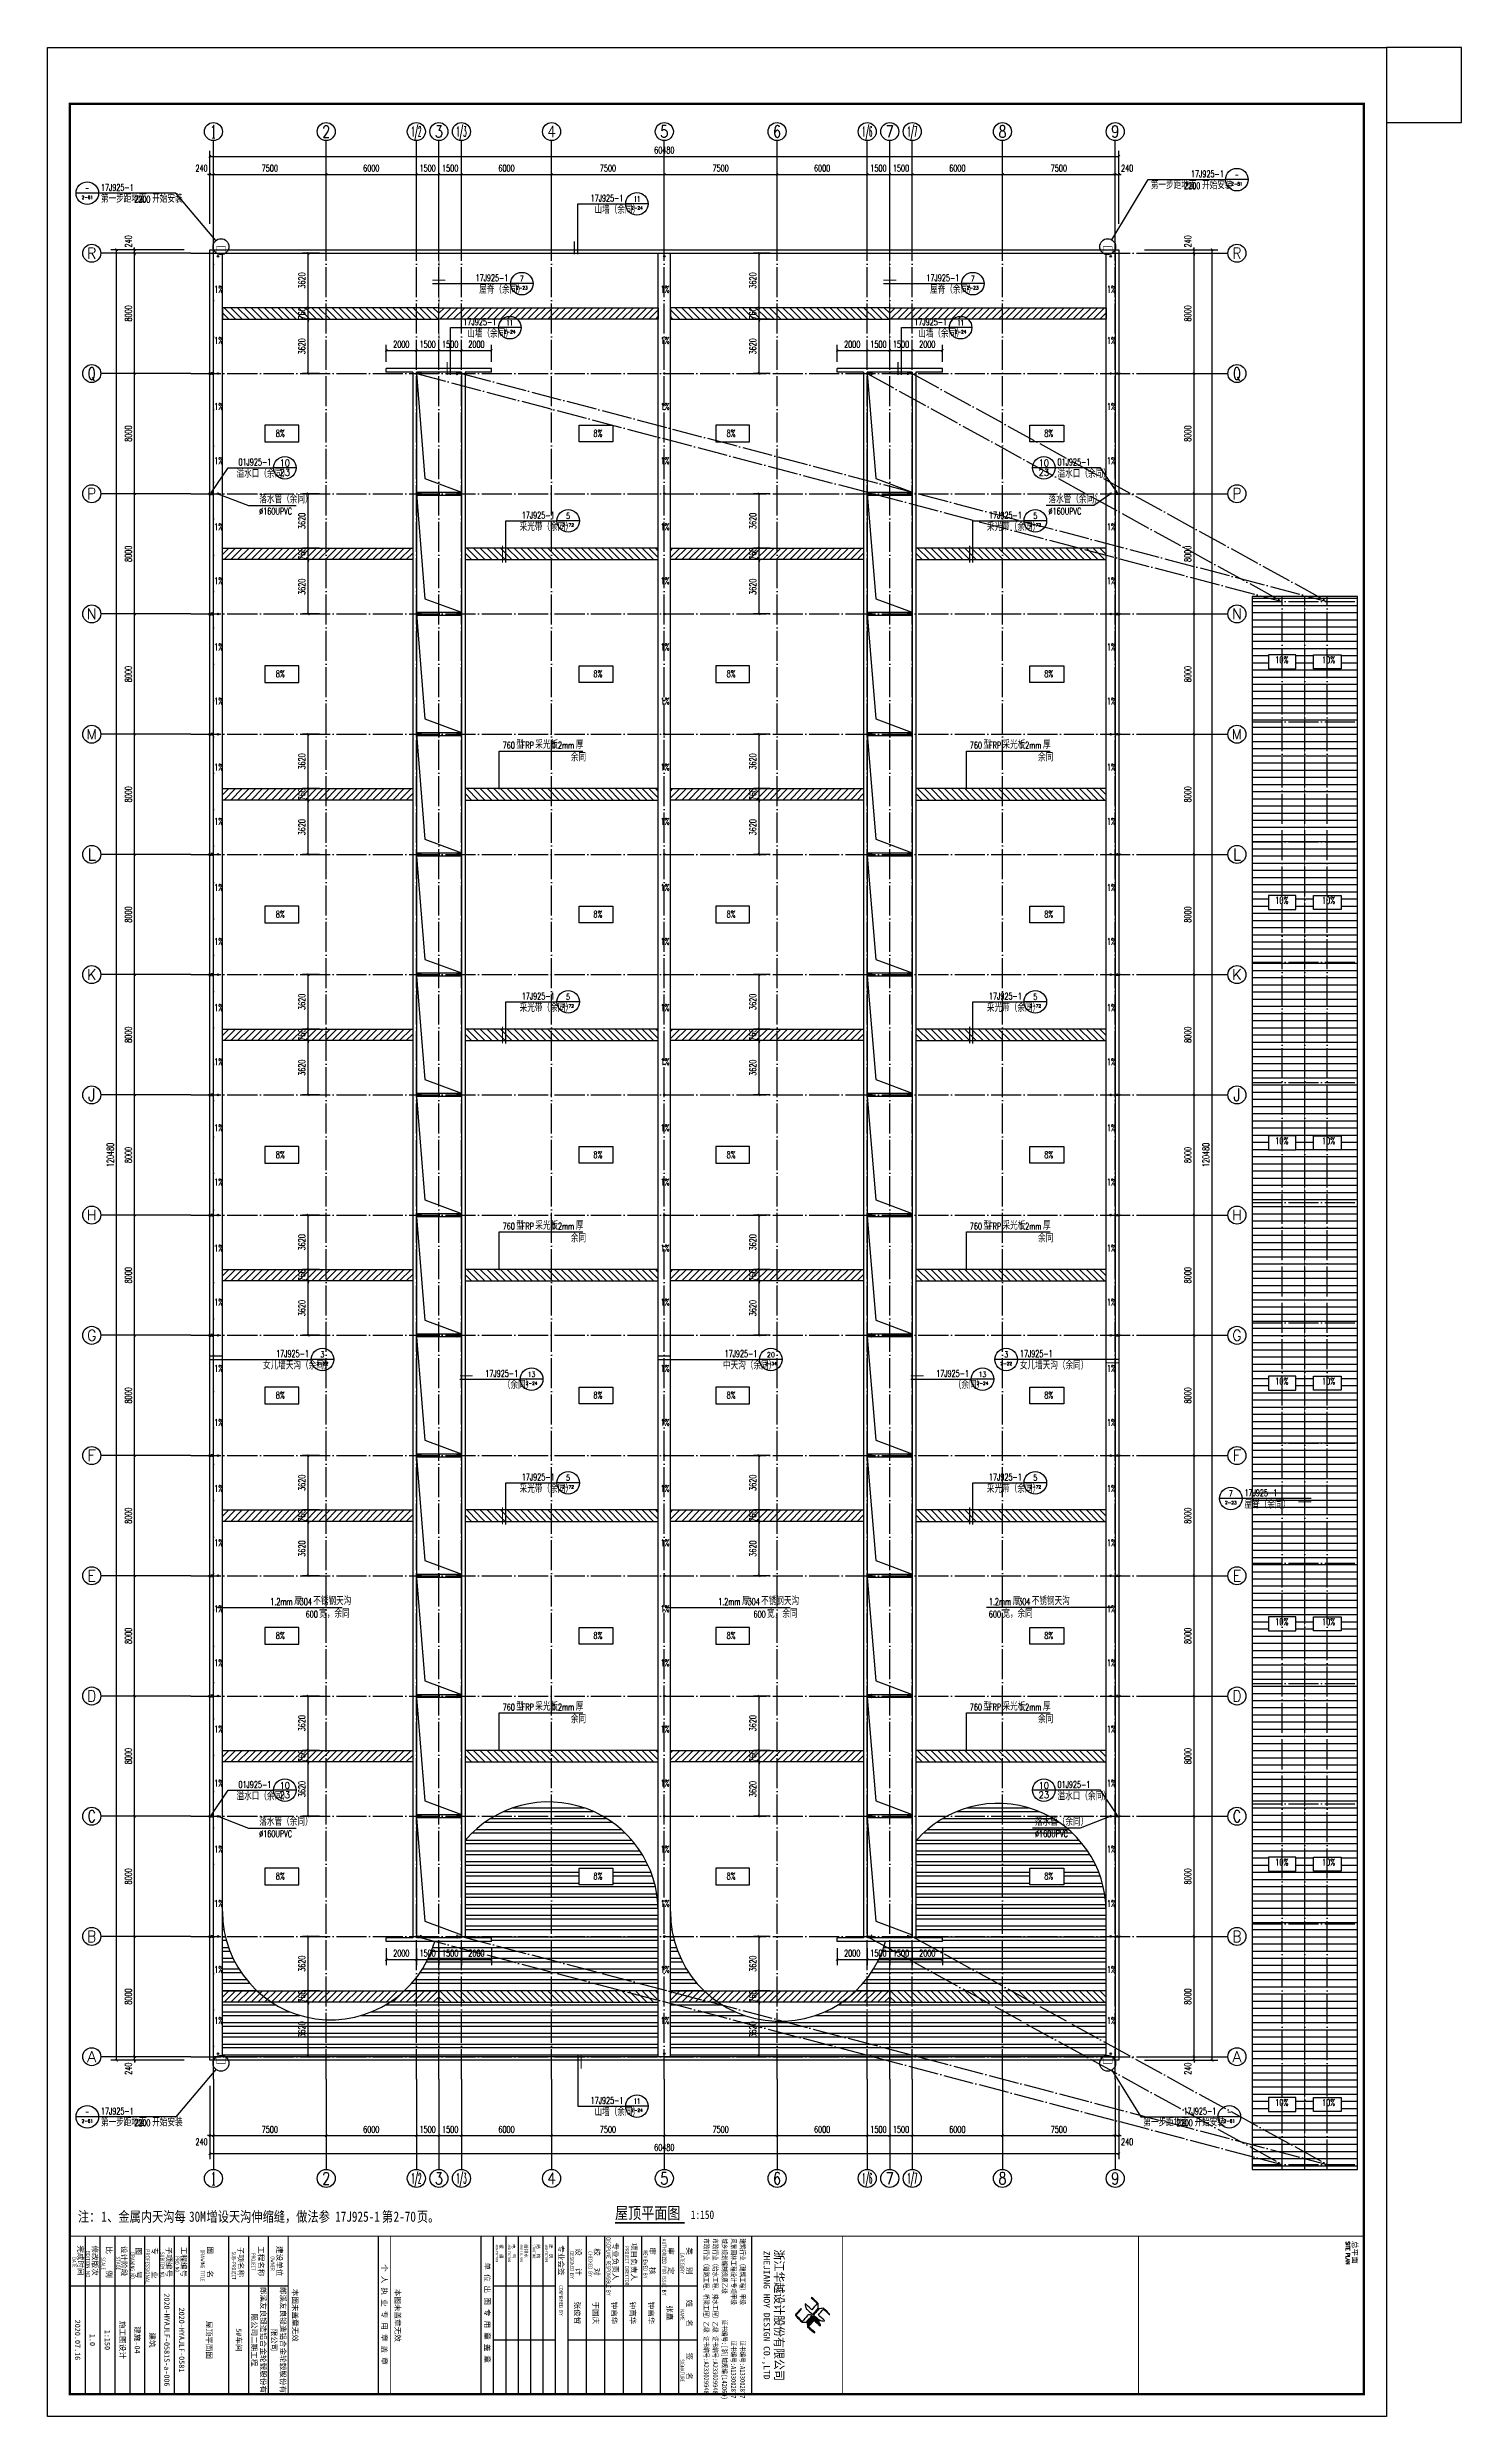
# Model space of a CAD drawing. Extents: x 14591016 to 15383666, y -730593 to -510197.
# Drawn here: x 14869616 to 14963716, y -730593 to -572943 of the extents above; entities that cross this region are included whole.
import ezdxf
from ezdxf.enums import TextEntityAlignment as Align

# ---------------------------------------------------------------- set-up
doc = ezdxf.new("R2010")
doc.units = 0
doc.header["$LTSCALE"] = 1000
doc.header["$MEASUREMENT"] = 0
doc.linetypes.add('DASH', pattern=[0.35, 0.25, -0.1])
doc.linetypes.add('DOTE', pattern=[2.42, 2, -0.2, 0.02, -0.2])
for name, color, linetype in [('AXIS', 3, 'Continuous'), ('AXIS_TEXT', 7, 'Continuous'), ('COLUMN', 2, 'Continuous'), ('DIM_IDEN', 3, 'Continuous'), ('DIM_LEAD', 3, 'Continuous'), ('DIM_SYMB', 3, 'Continuous'), ('DOTE', 1, 'DOTE'), ('PUB_DIM', 3, 'Continuous'), ('PUB_TEXT', 7, 'Continuous'), ('PUB_TITLE', 4, 'Continuous'), ('TK', 4, 'Continuous'), ('WALL-PARAPET', 6, 'Continuous'), ('填充', 251, 'Continuous'), ('采光带', 4, 'Continuous'), ('雨水管', 4, 'Continuous')]:
    doc.layers.add(name, color=color, linetype=linetype)
doc.styles.add('-宋体', font='', dxfattribs={"width": 0.8})
doc.styles.add('_TCH_AXIS', font='COMPLEX', dxfattribs={"bigfont": 'GBCBIG'})
doc.styles.add('_TCH_DIM', font='SIMPLEX', dxfattribs={"bigfont": 'GBCBIG'})
doc.styles.add('_TCH_DIM_T3', font='SIMPLEX', dxfattribs={"width": 0.705882, "bigfont": 'GBCBIG'})
doc.styles.add('_TCH_LABEL', font='COMPLEX', dxfattribs={"bigfont": 'GBCBIG'})
doc.styles.add('COMPLEX', font='COMPLEX')
doc.styles.add('HT', font='simhei.ttf', dxfattribs={"width": 0.8})
doc.styles.add('ROMANS', font='romans', dxfattribs={"width": 0.65, "height": 231.275})
doc.styles.add('TSSD_REIN', font='tssdeng.shx', dxfattribs={"width": 0.7, "bigfont": 'tssdchn.shx'})
doc.styles.add('YAYA', font='', dxfattribs={"width": 0.8, "height": 1})
doc.styles.add('图签宋体', font='', dxfattribs={"height": 300})
doc.styles.add('图签黑体', font='simhei.ttf', dxfattribs={"height": 550})
doc.styles.get('-宋体').set_extended_font_data('SimSun')
doc.styles.get('YAYA').set_extended_font_data('SimSun')
doc.styles.get('图签宋体').set_extended_font_data('NSimSun')
doc.dimstyles.new('_TCH_ARCH&&150', dxfattribs={"dimtxt": 446.25, "dimasz": 150, "dimexe": 375, "dimexo": 450, "dimgap": 189.375, "dimtad": 1, "dimdec": 0, "dimzin": 0, "dimdsep": 46, "dimtxsty": '_TCH_DIM_T3', "dimblk": 'ARCHTICK', "dimcen": 0.09, "dimclrt": 7, "dimazin": 2, "dimtfac": 1, "dimtdec": 0, "dimtix": 1, "dimtmove": 2, "dimatfit": 3, "dimfxl": 0, "dimtolj": 1, "dimtzin": 0, "dimarcsym": 0})

msp = doc.modelspace()

# ---------------------------------------------------------------- texts
at = {"layer": 'PUB_TEXT'}
for s, height, style, width, p in [('17J925-1', 446.25, '_TCH_DIM', 0.705882, (14945708.3, -581585)), ('17J925-1', 446.25, '_TCH_DIM', 0.705882, (14873179, -582485)), ('2200', 446.25, '_TCH_DIM', 0.705882, (14875390.7, -583274.8)), ('17J925-1', 446.25, '_TCH_LABEL', 0.705882, (14905761.9, -583197.5)), ('2200', 446.25, '_TCH_DIM', 0.705882, (14945245.9, -582374.8)), ('1%%%', 446.25, '_TCH_DIM', 0.705882, (14880711.1, -589263.8)), ('17J925-1', 446.25, '_TCH_LABEL', 0.705882, (14898104.5, -588505.7)), ('1%%%', 446.25, '_TCH_DIM', 0.705882, (14910411.1, -589263.8)), ('17J925-1', 446.25, '_TCH_LABEL', 0.705882, (14928104.5, -588505.7)), ('1%%%', 446.25, '_TCH_DIM', 0.705882, (14940111.1, -589263.8)), ('17J925-1', 446.25, '_TCH_LABEL', 0.705882, (14897298.1, -591435)), ('17J925-1', 446.25, '_TCH_LABEL', 0.705882, (14927298.1, -591435)), ('1%%%', 446.25, '_TCH_DIM', 0.705882, (14880711.1, -592667.4)), ('1%%%', 446.25, '_TCH_DIM', 0.705882, (14910411.1, -592667.4)), ('1%%%', 446.25, '_TCH_DIM', 0.705882, (14940111.1, -592667.4)), ('1%%%', 446.25, '_TCH_DIM', 0.705882, (14880711.1, -597063.9)), ('1%%%', 446.25, '_TCH_DIM', 0.705882, (14910411.1, -597063.9)), ('1%%%', 446.25, '_TCH_DIM', 0.705882, (14940111.1, -597063.9)), ('8%', 446.25, '_TCH_DIM', 0.705882, (14884814.6, -598847.2)), ('8%', 446.25, '_TCH_DIM', 0.705882, (14905947.7, -598847.2)), ('8%', 446.25, '_TCH_DIM', 0.705882, (14914814.6, -598847.2)), ('8%', 446.25, '_TCH_DIM', 0.705882, (14935947.7, -598847.2)), ('1%%%', 446.25, '_TCH_DIM', 0.705882, (14880711.1, -600667.4)), ('1%%%', 446.25, '_TCH_DIM', 0.705882, (14910411.1, -600667.4)), ('1%%%', 446.25, '_TCH_DIM', 0.705882, (14940111.1, -600667.4)), ('%%c160UPVC', 446.25, '_TCH_DIM', 0.705882, (14883708.9, -604032.6)), ('%%c160UPVC', 446.25, '_TCH_DIM', 0.705882, (14936228.4, -604032.6)), ('1%%%', 446.25, '_TCH_DIM', 0.705882, (14880711.1, -605063.9)), ('17J925-1', 446.25, '_TCH_LABEL', 0.705882, (14901180.8, -604295)), ('1%%%', 446.25, '_TCH_DIM', 0.705882, (14910411.1, -605063.9)), ('17J925-1', 446.25, '_TCH_LABEL', 0.705882, (14932267.3, -604295)), ('1%%%', 446.25, '_TCH_DIM', 0.705882, (14940111.1, -605063.9)), ('1%%%', 446.25, '_TCH_DIM', 0.705882, (14880711.1, -608667.4)), ('1%%%', 446.25, '_TCH_DIM', 0.705882, (14910411.1, -608667.4)), ('1%%%', 446.25, '_TCH_DIM', 0.705882, (14940111.1, -608667.4)), ('1%%%', 446.25, '_TCH_DIM', 0.705882, (14880711.1, -613063.9)), ('1%%%', 446.25, '_TCH_DIM', 0.705882, (14910411.1, -613063.9)), ('1%%%', 446.25, '_TCH_DIM', 0.705882, (14940111.1, -613063.9)), ('8%', 446.25, '_TCH_DIM', 0.705882, (14884814.6, -614847.2)), ('8%', 446.25, '_TCH_DIM', 0.705882, (14905947.7, -614847.2)), ('8%', 446.25, '_TCH_DIM', 0.705882, (14914814.6, -614847.2)), ('8%', 446.25, '_TCH_DIM', 0.705882, (14935947.7, -614847.2)), ('10%%%', 446.25, '_TCH_DIM', 0.705882, (14954429.6, -613921.1)), ('1%%%', 446.25, '_TCH_DIM', 0.705882, (14880711.1, -616667.4)), ('1%%%', 446.25, '_TCH_DIM', 0.705882, (14910411.1, -616667.4)), ('1%%%', 446.25, '_TCH_DIM', 0.705882, (14940111.1, -616667.4)), ('760', 446.25, '_TCH_DIM', 0.705882, (14899910.5, -619605)), ('FRP', 446.25, '_TCH_DIM', 0.705882, (14901179.1, -619605)), ('1.2mm', 446.25, '_TCH_DIM', 0.705882, (14903184.9, -619605)), ('760', 446.25, '_TCH_DIM', 0.705882, (14930996.9, -619605)), ('FRP', 446.25, '_TCH_DIM', 0.705882, (14932265.5, -619605)), ('1.2mm', 446.25, '_TCH_DIM', 0.705882, (14934271.4, -619605)), ('1%%%', 446.25, '_TCH_DIM', 0.705882, (14880711.1, -621063.9)), ('1%%%', 446.25, '_TCH_DIM', 0.705882, (14910411.1, -621063.9)), ('1%%%', 446.25, '_TCH_DIM', 0.705882, (14940111.1, -621063.9)), ('1%%%', 446.25, '_TCH_DIM', 0.705882, (14880711.1, -624667.4)), ('1%%%', 446.25, '_TCH_DIM', 0.705882, (14910411.1, -624667.4)), ('1%%%', 446.25, '_TCH_DIM', 0.705882, (14940111.1, -624667.4)), ('1%%%', 446.25, '_TCH_DIM', 0.705882, (14880711.1, -629063.9)), ('1%%%', 446.25, '_TCH_DIM', 0.705882, (14910411.1, -629063.9)), ('1%%%', 446.25, '_TCH_DIM', 0.705882, (14940111.1, -629063.9)), ('8%', 446.25, '_TCH_DIM', 0.705882, (14884814.6, -630847.2)), ('8%', 446.25, '_TCH_DIM', 0.705882, (14905947.7, -630847.2)), ('8%', 446.25, '_TCH_DIM', 0.705882, (14914814.6, -630847.2)), ('8%', 446.25, '_TCH_DIM', 0.705882, (14935947.7, -630847.2)), ('10%%%', 446.25, '_TCH_DIM', 0.705882, (14954429.6, -629921.1)), ('1%%%', 446.25, '_TCH_DIM', 0.705882, (14880711.1, -632667.4)), ('1%%%', 446.25, '_TCH_DIM', 0.705882, (14910411.1, -632667.4)), ('1%%%', 446.25, '_TCH_DIM', 0.705882, (14940111.1, -632667.4)), ('1%%%', 446.25, '_TCH_DIM', 0.705882, (14880711.1, -637063.9)), ('17J925-1', 446.25, '_TCH_LABEL', 0.705882, (14901180.8, -636295)), ('1%%%', 446.25, '_TCH_DIM', 0.705882, (14910411.1, -637063.9)), ('17J925-1', 446.25, '_TCH_LABEL', 0.705882, (14932267.3, -636295)), ('1%%%', 446.25, '_TCH_DIM', 0.705882, (14940111.1, -637063.9)), ('1%%%', 446.25, '_TCH_DIM', 0.705882, (14880711.1, -640667.4)), ('1%%%', 446.25, '_TCH_DIM', 0.705882, (14910411.1, -640667.4)), ('1%%%', 446.25, '_TCH_DIM', 0.705882, (14940111.1, -640667.4)), ('1%%%', 446.25, '_TCH_DIM', 0.705882, (14880711.1, -645063.9)), ('1%%%', 446.25, '_TCH_DIM', 0.705882, (14910411.1, -645063.9)), ('1%%%', 446.25, '_TCH_DIM', 0.705882, (14940111.1, -645063.9)), ('10%%%', 446.25, '_TCH_DIM', 0.705882, (14954429.6, -645921.1)), ('8%', 446.25, '_TCH_DIM', 0.705882, (14884814.6, -646847.2)), ('8%', 446.25, '_TCH_DIM', 0.705882, (14905947.7, -646847.2)), ('8%', 446.25, '_TCH_DIM', 0.705882, (14914814.6, -646847.2)), ('8%', 446.25, '_TCH_DIM', 0.705882, (14935947.7, -646847.2)), ('1%%%', 446.25, '_TCH_DIM', 0.705882, (14880711.1, -648667.4)), ('1%%%', 446.25, '_TCH_DIM', 0.705882, (14910411.1, -648667.4)), ('1%%%', 446.25, '_TCH_DIM', 0.705882, (14940111.1, -648667.4)), ('1%%%', 446.25, '_TCH_DIM', 0.705882, (14880711.1, -653063.9)), ('760', 446.25, '_TCH_DIM', 0.705882, (14899910.5, -651605)), ('FRP', 446.25, '_TCH_DIM', 0.705882, (14901179.1, -651605)), ('1.2mm', 446.25, '_TCH_DIM', 0.705882, (14903184.9, -651605)), ('1%%%', 446.25, '_TCH_DIM', 0.705882, (14910411.1, -653063.9)), ('760', 446.25, '_TCH_DIM', 0.705882, (14930996.9, -651605)), ('FRP', 446.25, '_TCH_DIM', 0.705882, (14932265.5, -651605)), ('1.2mm', 446.25, '_TCH_DIM', 0.705882, (14934271.4, -651605)), ('1%%%', 446.25, '_TCH_DIM', 0.705882, (14940111.1, -653063.9)), ('1%%%', 446.25, '_TCH_DIM', 0.705882, (14880711.1, -656667.4)), ('1%%%', 446.25, '_TCH_DIM', 0.705882, (14910411.1, -656667.4)), ('1%%%', 446.25, '_TCH_DIM', 0.705882, (14940111.1, -656667.4)), ('17J925-1', 446.25, '_TCH_LABEL', 0.705882, (14884834.5, -660087.3)), ('17J925-1', 446.25, '_TCH_LABEL', 0.705882, (14914674.5, -660087.3)), ('17J925-1', 446.25, '_TCH_LABEL', 0.705882, (14934322.8, -660087.3)), ('1%%%', 446.25, '_TCH_DIM', 0.705882, (14880711.1, -661063.9)), ('17J925-1', 446.25, '_TCH_LABEL', 0.705882, (14898754.5, -661403.8)), ('1%%%', 446.25, '_TCH_DIM', 0.705882, (14910411.1, -661063.9)), ('17J925-1', 446.25, '_TCH_LABEL', 0.705882, (14928754.5, -661403.8)), ('1%%%', 446.25, '_TCH_DIM', 0.705882, (14940111.1, -661063.9)), ('10%%%', 446.25, '_TCH_DIM', 0.705882, (14954429.6, -661921.1)), ('8%', 446.25, '_TCH_DIM', 0.705882, (14884814.6, -662847.2)), ('8%', 446.25, '_TCH_DIM', 0.705882, (14905947.7, -662847.2)), ('8%', 446.25, '_TCH_DIM', 0.705882, (14914814.6, -662847.2)), ('8%', 446.25, '_TCH_DIM', 0.705882, (14935947.7, -662847.2)), ('1%%%', 446.25, '_TCH_DIM', 0.705882, (14880711.1, -664667.4)), ('1%%%', 446.25, '_TCH_DIM', 0.705882, (14910411.1, -664667.4)), ('1%%%', 446.25, '_TCH_DIM', 0.705882, (14940111.1, -664667.4)), ('17J925-1', 446.25, '_TCH_LABEL', 0.705882, (14901180.8, -668295)), ('17J925-1', 446.25, '_TCH_LABEL', 0.705882, (14932267.3, -668295)), ('1%%%', 446.25, '_TCH_DIM', 0.705882, (14880711.1, -669063.9)), ('1%%%', 446.25, '_TCH_DIM', 0.705882, (14910411.1, -669063.9)), ('1%%%', 446.25, '_TCH_DIM', 0.705882, (14940111.1, -669063.9)), ('17J925-1', 446.25, '_TCH_LABEL', 0.705882, (14949267.2, -669342.2)), ('1%%%', 446.25, '_TCH_DIM', 0.705882, (14880711.1, -672667.4)), ('1%%%', 446.25, '_TCH_DIM', 0.705882, (14910411.1, -672667.4)), ('1%%%', 446.25, '_TCH_DIM', 0.705882, (14940111.1, -672667.4)), ('1.2mm', 446.25, '_TCH_DIM', 0.705882, (14884447.1, -676587.2)), ('304', 446.25, '_TCH_DIM', 0.705882, (14886405.8, -676587.2)), ('1.2mm', 446.25, '_TCH_DIM', 0.705882, (14914247.1, -676587.2)), ('304', 446.25, '_TCH_DIM', 0.705882, (14916205.8, -676587.2)), ('1.2mm', 446.25, '_TCH_DIM', 0.705882, (14932256, -676587.2)), ('304', 446.25, '_TCH_DIM', 0.705882, (14934214.7, -676587.2)), ('1%%%', 446.25, '_TCH_DIM', 0.705882, (14880711.1, -677063.9)), ('600', 446.25, '_TCH_DIM', 0.705882, (14886802.3, -677427.2)), ('1%%%', 446.25, '_TCH_DIM', 0.705882, (14910411.1, -677063.9)), ('600', 446.25, '_TCH_DIM', 0.705882, (14916602.3, -677427.2)), ('600', 446.25, '_TCH_DIM', 0.705882, (14932256, -677427.2)), ('1%%%', 446.25, '_TCH_DIM', 0.705882, (14940111.1, -677063.9)), ('10%%%', 446.25, '_TCH_DIM', 0.705882, (14954429.6, -677921.1)), ('8%', 446.25, '_TCH_DIM', 0.705882, (14884814.6, -678847.2)), ('8%', 446.25, '_TCH_DIM', 0.705882, (14905947.7, -678847.2)), ('8%', 446.25, '_TCH_DIM', 0.705882, (14914814.6, -678847.2)), ('8%', 446.25, '_TCH_DIM', 0.705882, (14935947.7, -678847.2)), ('1%%%', 446.25, '_TCH_DIM', 0.705882, (14880711.1, -680667.4)), ('1%%%', 446.25, '_TCH_DIM', 0.705882, (14910411.1, -680667.4)), ('1%%%', 446.25, '_TCH_DIM', 0.705882, (14940111.1, -680667.4)), ('760', 446.25, '_TCH_DIM', 0.705882, (14899910.5, -683605)), ('FRP', 446.25, '_TCH_DIM', 0.705882, (14901179.1, -683605)), ('1.2mm', 446.25, '_TCH_DIM', 0.705882, (14903184.9, -683605)), ('760', 446.25, '_TCH_DIM', 0.705882, (14930996.9, -683605)), ('FRP', 446.25, '_TCH_DIM', 0.705882, (14932265.5, -683605)), ('1.2mm', 446.25, '_TCH_DIM', 0.705882, (14934271.4, -683605)), ('1%%%', 446.25, '_TCH_DIM', 0.705882, (14880711.1, -685063.9)), ('1%%%', 446.25, '_TCH_DIM', 0.705882, (14910411.1, -685063.9)), ('1%%%', 446.25, '_TCH_DIM', 0.705882, (14940111.1, -685063.9)), ('1%%%', 446.25, '_TCH_DIM', 0.705882, (14880711.1, -688667.4)), ('1%%%', 446.25, '_TCH_DIM', 0.705882, (14910411.1, -688667.4)), ('1%%%', 446.25, '_TCH_DIM', 0.705882, (14940111.1, -688667.4)), ('%%c160UPVC', 446.25, '_TCH_DIM', 0.705882, (14883708.9, -692032.6)), ('%%c160UPVC', 446.25, '_TCH_DIM', 0.705882, (14935328.4, -692032.6)), ('1%%%', 446.25, '_TCH_DIM', 0.705882, (14880711.1, -693063.9)), ('1%%%', 446.25, '_TCH_DIM', 0.705882, (14910411.1, -693063.9)), ('1%%%', 446.25, '_TCH_DIM', 0.705882, (14940111.1, -693063.9)), ('10%%%', 446.25, '_TCH_DIM', 0.705882, (14954429.6, -693921.1)), ('8%', 446.25, '_TCH_DIM', 0.705882, (14884814.6, -694847.2)), ('8%', 446.25, '_TCH_DIM', 0.705882, (14905947.7, -694847.2)), ('8%', 446.25, '_TCH_DIM', 0.705882, (14914814.6, -694847.2)), ('8%', 446.25, '_TCH_DIM', 0.705882, (14935947.7, -694847.2)), ('1%%%', 446.25, '_TCH_DIM', 0.705882, (14880711.1, -696667.4)), ('1%%%', 446.25, '_TCH_DIM', 0.705882, (14910411.1, -696667.4)), ('1%%%', 446.25, '_TCH_DIM', 0.705882, (14940111.1, -696667.4)), ('1%%%', 446.25, '_TCH_DIM', 0.705882, (14880711.1, -701063.9)), ('1%%%', 446.25, '_TCH_DIM', 0.705882, (14910411.1, -701063.9)), ('1%%%', 446.25, '_TCH_DIM', 0.705882, (14940111.1, -701063.9)), ('1%%%', 446.25, '_TCH_DIM', 0.705882, (14880711.1, -704467.4)), ('1%%%', 446.25, '_TCH_DIM', 0.705882, (14910411.1, -704467.4)), ('1%%%', 446.25, '_TCH_DIM', 0.705882, (14940111.1, -704467.4)), ('17J925-1', 446.25, '_TCH_LABEL', 0.705882, (14905761.9, -709772.5)), ('17J925-1', 446.25, '_TCH_DIM', 0.705882, (14873179, -710485)), ('2200', 446.25, '_TCH_DIM', 0.705882, (14875390.7, -711274.8)), ('2200', 446.25, '_TCH_DIM', 0.705882, (14944745.9, -711274.8)), ('17J925-1', 446.25, '_TCH_DIM', 0.705882, (14945208.3, -710485)), ('10%%%', 446.25, '_TCH_DIM', 0.705882, (14954429.6, -709921.1)), ('注：', 683.54, '-宋体', 0.8, (14871650.9, -717627.3)), ('1', 683.5, '-宋体', 0.8, (14873206.4, -717627.3)), ('、金属内天沟每', 683.54, '-宋体', 0.8, (14873595.2, -717627.3)), ('30M', 683.54, '-宋体', 0.8, (14879039.3, -717627.3)), ('增设天沟伸缩缝，做法参', 683.544, '-宋体', 0.8, (14880205.8, -717627.3)), ('17J925-1', 683.54, '-宋体', 0.8, (14888760.8, -717627.3)), ('第', 683.5, '-宋体', 0.8, (14891871.7, -717627.3)), ('2-70', 683.54, '-宋体', 0.8, (14892649.4, -717627.3)), ('页。', 683.54, '-宋体', 0.8, (14894204.8, -717627.3)), ('屋顶平面图', 797.47, 'YAYA', 0.8, (14907386.1, -717442.5)), ('1:150', 569.62, 'YAYA', 0.8, (14912432.3, -717442.5))]:
    msp.add_text(s, height=height, dxfattribs=dict(at, style=style, width=width)).set_placement(p)
at = {"layer": 'PUB_TEXT', "style": '_TCH_DIM', "width": 0.777778}
for p, p2 in [((14948630.3, -581603.7), (14948891.3, -581603.7)), ((14872141, -582503.7), (14872402, -582503.7)), ((14872141, -710503.7), (14872402, -710503.7)), ((14948130.3, -710503.7), (14948391.3, -710503.7))]:
    msp.add_text('-', height=391.5, dxfattribs=at).set_placement(p, p2, align=Align.FIT)
at = {"layer": 'PUB_TEXT'}
for s, height, style, p, p2 in [('2-61', 223.12, '_TCH_DIM', (14871894.3, -583035.7), (14872648.7, -583035.7)), ('11', 359.79, '_TCH_LABEL', (14908630.2, -583211.4), (14909058.6, -583211.4)), ('2-61', 223.12, '_TCH_DIM', (14948383.6, -582135.7), (14949138, -582135.7)), ('2-24', 202.68, '_TCH_LABEL', (14908453.5, -583732.7), (14909235.3, -583732.7)), ('2-23', 204.59, '_TCH_LABEL', (14900797.3, -589042.3), (14901576.7, -589042.3)), ('7', 391.5, '_TCH_LABEL', (14901056.5, -588524.4), (14901317.5, -588524.4)), ('2-23', 204.59, '_TCH_LABEL', (14930797.3, -589042.3), (14931576.7, -589042.3)), ('7', 391.5, '_TCH_LABEL', (14931056.5, -588524.4), (14931317.5, -588524.4)), ('11', 359.79, '_TCH_LABEL', (14900166.4, -591448.9), (14900594.7, -591448.9)), ('11', 359.79, '_TCH_LABEL', (14930166.4, -591448.9), (14930594.7, -591448.9)), ('2-24', 202.68, '_TCH_LABEL', (14899989.7, -591970.2), (14900771.5, -591970.2)), ('2-24', 202.68, '_TCH_LABEL', (14929989.7, -591970.2), (14930771.5, -591970.2)), ('2-72', 204.59, '_TCH_LABEL', (14903873.7, -604831.6), (14904653, -604831.6)), ('5', 391.5, '_TCH_LABEL', (14904132.8, -604313.7), (14904393.8, -604313.7)), ('2-72', 204.59, '_TCH_LABEL', (14934960.1, -604831.6), (14935739.4, -604831.6)), ('5', 391.5, '_TCH_LABEL', (14935219.3, -604313.7), (14935480.3, -604313.7)), ('2-72', 204.59, '_TCH_LABEL', (14903873.7, -636831.6), (14904653, -636831.6)), ('5', 391.5, '_TCH_LABEL', (14904132.8, -636313.7), (14904393.8, -636313.7)), ('2-72', 204.59, '_TCH_LABEL', (14934960.1, -636831.6), (14935739.4, -636831.6)), ('5', 391.5, '_TCH_LABEL', (14935219.3, -636313.7), (14935480.3, -636313.7)), ('2-22', 204.59, '_TCH_LABEL', (14887527.3, -660623.9), (14888306.7, -660623.9)), ('3', 391.5, '_TCH_LABEL', (14887786.5, -660106), (14888047.5, -660106)), ('2-34', 202.68, '_TCH_LABEL', (14917366.1, -660622.4), (14918147.9, -660622.4)), ('20', 329.48, '_TCH_LABEL', (14917490.3, -660096.2), (14918023.8, -660096.2)), ('2-22', 204.59, '_TCH_LABEL', (14933025.6, -660623.9), (14933804.9, -660623.9)), ('3', 391.5, '_TCH_LABEL', (14933284.8, -660106), (14933545.8, -660106)), ('2-24', 202.68, '_TCH_LABEL', (14901446.1, -661939), (14902227.9, -661939)), ('13', 339.7, '_TCH_LABEL', (14901586.3, -661414.5), (14902087.8, -661414.5)), ('2-24', 202.68, '_TCH_LABEL', (14931446.1, -661939), (14932227.9, -661939)), ('13', 339.7, '_TCH_LABEL', (14931586.3, -661414.5), (14932087.8, -661414.5)), ('5', 391.5, '_TCH_LABEL', (14904132.8, -668313.7), (14904393.8, -668313.7)), ('5', 391.5, '_TCH_LABEL', (14935219.3, -668313.7), (14935480.3, -668313.7)), ('2-72', 204.59, '_TCH_LABEL', (14903873.7, -668831.6), (14904653, -668831.6)), ('2-72', 204.59, '_TCH_LABEL', (14934960.1, -668831.6), (14935739.4, -668831.6)), ('2-23', 204.59, '_TCH_LABEL', (14947970, -669878.8), (14948749.4, -669878.8)), ('7', 391.5, '_TCH_LABEL', (14948229.2, -669360.9), (14948490.2, -669360.9)), ('2-61', 223.12, '_TCH_DIM', (14871894.3, -711035.7), (14872648.7, -711035.7)), ('2-24', 202.68, '_TCH_LABEL', (14908453.5, -710307.7), (14909235.3, -710307.7)), ('11', 359.79, '_TCH_LABEL', (14908630.2, -709786.4), (14909058.6, -709786.4)), ('2-61', 223.12, '_TCH_DIM', (14947883.6, -711035.7), (14948638, -711035.7))]:
    msp.add_text(s, height=height, dxfattribs=dict(at, style=style)).set_placement(p, p2, align=Align.FIT)
for s, height, style, p in [('第一步距地面', 506.38, '_TCH_DIM', (14873179, -583274.8)), ('开始安装', 506.38, '_TCH_DIM', (14876590.7, -583274.8)), ('第一步距地面', 506.38, '_TCH_DIM', (14943034.1, -582374.8)), ('开始安装', 506.38, '_TCH_DIM', (14946445.9, -582374.8)), ('山墙（余同）', 506.38, '_TCH_LABEL', (14906017.3, -584006.9)), ('屋脊（余同）', 506.38, '_TCH_LABEL', (14898348.7, -589323.1)), ('屋脊（余同）', 506.38, '_TCH_LABEL', (14928348.7, -589323.1)), ('山墙（余同）', 506.38, '_TCH_LABEL', (14897553.4, -592244.4)), ('山墙（余同）', 506.38, '_TCH_LABEL', (14927553.4, -592244.4)), ('落水管（余同）', 506.38, '_TCH_DIM', (14883715.6, -603271.4)), ('落水管（余同）', 506.38, '_TCH_DIM', (14936228.4, -603271.4)), ('采光带（余同）', 506.38, '_TCH_LABEL', (14901039.6, -605116.4)), ('采光带（余同）', 506.38, '_TCH_LABEL', (14932126.1, -605116.4)), ('型', 506.4, '_TCH_DIM', (14900810.5, -619605)), ('采光板', 506.38, '_TCH_DIM', (14902079.1, -619605)), ('厚', 506.4, '_TCH_DIM', (14904774.9, -619605)), ('型', 506.4, '_TCH_DIM', (14931896.9, -619605)), ('采光板', 506.38, '_TCH_DIM', (14933165.5, -619605)), ('厚', 506.4, '_TCH_DIM', (14935861.4, -619605)), ('余同', 506.38, '_TCH_DIM', (14904445.4, -620445)), ('余同', 506.38, '_TCH_DIM', (14935531.8, -620445)), ('采光带（余同）', 506.38, '_TCH_LABEL', (14901039.6, -637116.4)), ('采光带（余同）', 506.38, '_TCH_LABEL', (14932126.1, -637116.4)), ('型', 506.4, '_TCH_DIM', (14900810.5, -651605)), ('采光板', 506.38, '_TCH_DIM', (14902079.1, -651605)), ('厚', 506.4, '_TCH_DIM', (14904774.9, -651605)), ('型', 506.4, '_TCH_DIM', (14931896.9, -651605)), ('采光板', 506.38, '_TCH_DIM', (14933165.5, -651605)), ('厚', 506.4, '_TCH_DIM', (14935861.4, -651605)), ('余同', 506.38, '_TCH_DIM', (14904445.4, -652445)), ('余同', 506.38, '_TCH_DIM', (14935531.8, -652445)), ('女儿墙天沟（余同）', 506.38, '_TCH_LABEL', (14883961.7, -660904.7)), ('中天沟（余同）', 506.38, '_TCH_LABEL', (14914572.4, -660908.7)), ('女儿墙天沟（余同）', 506.38, '_TCH_LABEL', (14934322.8, -660904.7)), ('（余同）', 506.38, '_TCH_LABEL', (14899921.9, -662213.3)), ('（余同）', 506.38, '_TCH_LABEL', (14929921.9, -662213.3)), ('采光带（余同）', 506.38, '_TCH_LABEL', (14901039.6, -669116.4)), ('采光带（余同）', 506.38, '_TCH_LABEL', (14932126.1, -669116.4)), ('屋脊（余同）', 506.38, '_TCH_LABEL', (14949267.2, -670159.6)), ('厚', 506.4, '_TCH_DIM', (14886037.1, -676587.2)), ('不锈钢天沟', 506.38, '_TCH_DIM', (14887305.8, -676587.2)), ('厚', 506.4, '_TCH_DIM', (14915837.1, -676587.2)), ('不锈钢天沟', 506.38, '_TCH_DIM', (14917105.8, -676587.2)), ('厚', 506.4, '_TCH_DIM', (14933846, -676587.2)), ('不锈钢天沟', 506.38, '_TCH_DIM', (14935114.7, -676587.2)), ('宽，余同', 506.38, '_TCH_DIM', (14887702.3, -677427.2)), ('宽，余同', 506.38, '_TCH_DIM', (14917502.3, -677427.2)), ('宽，余同', 506.38, '_TCH_DIM', (14933156, -677427.2)), ('型', 506.4, '_TCH_DIM', (14900810.5, -683605)), ('采光板', 506.38, '_TCH_DIM', (14902079.1, -683605)), ('余同', 506.38, '_TCH_DIM', (14904445.4, -684445)), ('厚', 506.4, '_TCH_DIM', (14904774.9, -683605)), ('型', 506.4, '_TCH_DIM', (14931896.9, -683605)), ('采光板', 506.38, '_TCH_DIM', (14933165.5, -683605)), ('余同', 506.38, '_TCH_DIM', (14935531.8, -684445)), ('厚', 506.4, '_TCH_DIM', (14935861.4, -683605)), ('落水管（余同）', 506.38, '_TCH_DIM', (14883715.6, -691271.4)), ('落水管（余同）', 506.38, '_TCH_DIM', (14935328.4, -691271.4)), ('第一步距地面', 506.38, '_TCH_DIM', (14873179, -711274.8)), ('开始安装', 506.38, '_TCH_DIM', (14876590.7, -711274.8)), ('山墙（余同）', 506.38, '_TCH_LABEL', (14906017.3, -710581.9)), ('第一步距地面', 506.38, '_TCH_DIM', (14942534.1, -711274.8)), ('开始安装', 506.38, '_TCH_DIM', (14945945.9, -711274.8))]:
    msp.add_text(s, height=height, dxfattribs=dict(at, style=style)).set_placement(p)
at = {"layer": 'PUB_TEXT', "color": 0, "style": '_TCH_LABEL', "width": 0.705882}
for p in [(14882328.9, -600756), (14936828.4, -600756), (14882328.9, -688756), (14936828.4, -688756)]:
    msp.add_text('01J925-1', height=446.25, dxfattribs=at).set_placement(p)
at = {"layer": 'PUB_TEXT', "color": 0, "style": '_TCH_LABEL'}
for s, height, p, p2 in [('10', 452.94, (14885077.1, -600826.2), (14885745.7, -600826.2)), ('10', 452.94, (14935586.6, -600826.2), (14936255.2, -600826.2)), ('23', 439.31, (14885055.8, -601441.3), (14885767, -601441.3)), ('23', 439.31, (14935565.3, -601441.3), (14936276.5, -601441.3)), ('10', 452.94, (14885077.1, -688826.2), (14885745.7, -688826.2)), ('10', 452.94, (14935586.6, -688826.2), (14936255.2, -688826.2)), ('23', 439.31, (14885055.8, -689441.3), (14885767, -689441.3)), ('23', 439.31, (14935565.3, -689441.3), (14936276.5, -689441.3))]:
    msp.add_text(s, height=height, dxfattribs=at).set_placement(p, p2, align=Align.FIT)
for p in [(14882198.9, -601573.4), (14936828.4, -601573.4), (14882198.9, -689573.4), (14936828.4, -689573.4)]:
    msp.add_text('溢水口（余同）', height=506.38, dxfattribs=at).set_placement(p)
at = {"layer": 'PUB_TEXT', "style": '_TCH_DIM', "width": 0.705882}
for p in [(14951321.6, -613921.1), (14951321.6, -629921.1), (14951321.6, -645921.1), (14951321.6, -661921.1), (14951321.6, -677921.1), (14951321.6, -693921.1), (14951321.6, -709921.1)]:
    msp.add_text('10%%%', height=446.25, rotation=360, dxfattribs=at).set_placement(p)

# ---------------------------------------------------------------- blocks, each defined once
blk = doc.blocks.new('A$C0FCD69EC')
at = {"layer": 'COLUMN'}
blk.add_hatch(color=256, dxfattribs=at).paths.add_polyline_path([(300, 180), (294, 180), (294, 94), (6, 94), (6, 180), (0, 180), (0, 0), (6, 0), (6, 86), (294, 86), (294, 0), (300, 0)])
blk.add_lwpolyline([(300, 0), (294, 0), (294, 86), (6, 86), (6, 0), (0, 0), (0, 180), (6, 180), (6, 94), (294, 94), (294, 180), (300, 180)], close=True, dxfattribs=at)
blk = doc.blocks.new('A$C22C4548D')
blk.add_line((0, 10), (300, 10))
blk.add_lwpolyline([(30, 20), (270, 20), (270, 0), (30, 0)], close=True)
blk = doc.blocks.new('A$C053D6479')
at = {"layer": 'PUB_TITLE'}
h = blk.add_hatch(color=256, dxfattribs=at)
h.dxf.hatch_style = 1
edge = h.paths.add_edge_path()
edge.add_spline(control_points=[(1026, 827), (1105, 920), (1188, 1008), (1266, 1102)], knot_values=[13, 13, 13, 13, 14, 14, 14, 14], degree=3, periodic=0)
edge.add_spline(control_points=[(1266, 1102), (1258, 1111), (1249, 1119), (1239, 1116)], knot_values=[12, 12, 12, 12, 13, 13, 13, 13], degree=3, periodic=0)
edge.add_spline(control_points=[(1239, 1116), (1210, 1107), (1179, 1092), (1144, 1077)], knot_values=[11, 11, 11, 11, 12, 12, 12, 12], degree=3, periodic=0)
edge.add_spline(control_points=[(1144, 1077), (1109, 1063), (1069, 1053), (1047, 1038)], knot_values=[10, 10, 10, 10, 11, 11, 11, 11], degree=3, periodic=0)
edge.add_spline(control_points=[(1047, 1038), (1028, 1026), (1007, 992), (991, 972)], knot_values=[9, 9, 9, 9, 10, 10, 10, 10], degree=3, periodic=0)
edge.add_spline(control_points=[(991, 972), (942, 913), (899, 868), (849, 810)], knot_values=[8, 8, 8, 8, 9, 9, 9, 9], degree=3, periodic=0)
edge.add_spline(control_points=[(849, 810), (842, 801), (822, 776), (822, 775)], knot_values=[7, 7, 7, 7, 8, 8, 8, 8], degree=3, periodic=0)
edge.add_spline(control_points=[(822, 775), (823, 771), (848, 752), (859, 744)], knot_values=[6, 6, 6, 6, 7, 7, 7, 7], degree=3, periodic=0)
edge.add_spline(control_points=[(859, 744), (949, 670), (1035, 592), (1122, 521)], knot_values=[5, 5, 5, 5, 6, 6, 6, 6], degree=3, periodic=0)
edge.add_spline(control_points=[(1122, 521), (1153, 527), (1185, 530), (1217, 533)], knot_values=[4, 4, 4, 4, 5, 5, 5, 5], degree=3, periodic=0)
edge.add_spline(control_points=[(1217, 533), (1246, 535), (1293, 532), (1316, 542)], knot_values=[3, 3, 3, 3, 4, 4, 4, 4], degree=3, periodic=0)
edge.add_spline(control_points=[(1316, 542), (1327, 547), (1338, 565), (1349, 579)], knot_values=[2, 2, 2, 2, 3, 3, 3, 3], degree=3, periodic=0)
edge.add_spline(control_points=[(1349, 579), (1423, 670), (1507, 759), (1572, 848)], knot_values=[1, 1, 1, 1, 2, 2, 2, 2], degree=3, periodic=0)
edge.add_spline(control_points=[(1572, 848), (1564, 852), (1561, 861), (1551, 862)], knot_values=[0, 0, 0, 0, 1, 1, 1, 1], degree=3, periodic=0)
edge.add_spline(control_points=[(1551, 862), (1469, 769), (1393, 671), (1310, 579)], knot_values=[15, 15, 15, 15, 16, 16, 16, 16], degree=3, periodic=0)
edge.add_spline(control_points=[(1310, 579), (1216, 662), (1118, 742), (1026, 827)], knot_values=[14, 14, 14, 14, 15, 15, 15, 15], degree=3, periodic=0)
at = {"layer": 'TK'}
for points, knots in [([(1031, 1298), (1066, 1286), (1054, 1262), (1045, 1224), (1036, 1188), (1031, 1158), (1024, 1121), (1020, 1104), (1017, 1085), (1012, 1071), (1004, 1052), (976, 1026), (956, 1003), (906, 946), (866, 899), (814, 839), (806, 829), (789, 806), (787, 806), (777, 804), (728, 856), (719, 864), (651, 922), (580, 978), (514, 1036), (509, 1106), (488, 1176), (479, 1247), (570, 1343), (663, 1436), (758, 1526), (764, 1523), (768, 1518), (774, 1515), (693, 1422), (599, 1343), (520, 1249), (607, 1171), (698, 1096), (789, 1021), (874, 1109), (950, 1206), (1031, 1298)], [0, 0, 0, 0, 1, 1, 1, 2, 2, 2, 3, 3, 3, 4, 4, 4, 5, 5, 5, 6, 6, 6, 7, 7, 7, 8, 8, 8, 9, 9, 9, 10, 10, 10, 11, 11, 11, 12, 12, 12, 13, 13, 13, 14, 14, 14, 14]), ([(1551, 862), (1561, 861), (1564, 852), (1572, 848), (1507, 759), (1423, 670), (1349, 579), (1338, 565), (1327, 547), (1316, 542), (1293, 532), (1246, 535), (1217, 533), (1185, 530), (1153, 527), (1122, 521), (1035, 592), (949, 670), (859, 744), (848, 752), (823, 771), (822, 775), (822, 776), (842, 801), (849, 810), (899, 868), (942, 913), (991, 972), (1007, 992), (1028, 1026), (1047, 1038), (1069, 1053), (1109, 1063), (1144, 1077), (1179, 1092), (1210, 1107), (1239, 1116), (1249, 1119), (1258, 1111), (1266, 1102), (1188, 1008), (1105, 920), (1026, 827), (1118, 742), (1216, 662), (1310, 579), (1393, 671), (1469, 769), (1551, 862)], [0, 0, 0, 0, 1, 1, 1, 2, 2, 2, 3, 3, 3, 4, 4, 4, 5, 5, 5, 6, 6, 6, 7, 7, 7, 8, 8, 8, 9, 9, 9, 10, 10, 10, 11, 11, 11, 12, 12, 12, 13, 13, 13, 14, 14, 14, 15, 15, 15, 16, 16, 16, 16]), ([(555, 949), (624, 891), (699, 833), (760, 773), (689, 691), (614, 604), (539, 517), (529, 505), (516, 487), (506, 482), (492, 475), (469, 472), (452, 467), (416, 456), (383, 448), (342, 438), (323, 433), (297, 422), (293, 440), (291, 452), (313, 470), (322, 480), (400, 566), (477, 652), (553, 736), (460, 815), (366, 894), (270, 970), (183, 883), (101, 791), (16, 703), (-18, 714), (9, 735), (28, 755), (103, 838), (192, 930), (266, 1005), (319, 1009), (387, 1005), (442, 1007), (456, 1008), (472, 1011), (485, 1007), (507, 1000), (534, 967), (555, 949)], [0, 0, 0, 0, 1, 1, 1, 2, 2, 2, 3, 3, 3, 4, 4, 4, 5, 5, 5, 6, 6, 6, 7, 7, 7, 8, 8, 8, 9, 9, 9, 10, 10, 10, 11, 11, 11, 12, 12, 12, 13, 13, 13, 14, 14, 14, 15, 15, 15, 15]), ([(1097, 490), (1100, 425), (1106, 361), (1107, 294), (1018, 207), (925, 121), (830, 33), (818, 21), (800, 0), (787, 0), (768, -1), (725, 49), (712, 60), (662, 103), (616, 143), (568, 186), (545, 207), (518, 224), (499, 250), (501, 259), (511, 261), (516, 267), (609, 192), (696, 111), (785, 33), (883, 118), (977, 208), (1070, 298), (992, 373), (892, 456), (803, 534), (791, 544), (768, 561), (766, 569), (761, 588), (776, 634), (780, 655), (785, 690), (788, 721), (795, 746), (897, 661), (998, 576), (1097, 490)], [0, 0, 0, 0, 1, 1, 1, 2, 2, 2, 3, 3, 3, 4, 4, 4, 5, 5, 5, 6, 6, 6, 7, 7, 7, 8, 8, 8, 9, 9, 9, 10, 10, 10, 11, 11, 11, 12, 12, 12, 13, 13, 13, 14, 14, 14, 14])]:
    blk.add_open_spline(points, degree=3, knots=knots, dxfattribs=at)
blk = doc.blocks.new('GeYuanFrame_38861532', base_point=(20.1, 4.5))
at = {"layer": 'PUB_TITLE'}
for points in [[(1013.1, 235.3), (1013.1, 292.7)], [(1037.1, 235.3), (1037.1, 292.7)], [(1013.1, 202.3), (1013.1, 229.8)], [(1037.1, 202.3), (1037.1, 229.8)], [(1013.1, 14.5), (1013.1, 111.3)]]:
    blk.add_lwpolyline(points, dxfattribs=at)
at = {"layer": 'TK'}
for p, q in [((991.1, 316.9), (1061.1, 316.9)), ((991.1, 284.5), (1061.1, 284.5)), ((991.1, 276.3), (1061.1, 276.3)), ((991.1, 268.1), (1061.1, 268.1)), ((991.1, 259.9), (1061.1, 259.9)), ((991.1, 251.7), (1061.1, 251.7)), ((991.1, 243.5), (1061.1, 243.5)), ((991.1, 235.3), (1061.1, 235.3)), ((991.1, 235.3), (1061.1, 235.3)), ((991.1, 102.5), (1061.1, 102.5)), ((991.1, 93.7), (1061.1, 93.7)), ((991.1, 84.9), (1013.1, 84.9)), ((991.1, 84.9), (1061.1, 84.9)), ((991.1, 67.4), (1061.1, 67.4)), ((991.1, 67.3), (1061.1, 67.3)), ((991.1, 60.8), (1061.1, 60.8)), ((991.1, 54.2), (1061.1, 54.2)), ((991.1, 47.6), (1061.1, 47.6)), ((991.1, 41), (1061.1, 41)), ((991.1, 34.4), (1061.1, 34.4)), ((991.1, 27.8), (1061.1, 27.8)), ((991.1, 21.2), (1061.1, 21.2)), ((991.1, 14.5), (1061.1, 14.5))]:
    blk.add_line(p, q, dxfattribs=at)
blk.add_lwpolyline([(20.1, 4.5), (20.1, 598.5), (1071.1, 598.5), (1071.1, 4.5)], close=True, dxfattribs=at)
at = {"layer": 'TK', "const_width": 1}
blk.add_lwpolyline([(45.1, 588.5), (1061.1, 588.5), (1061.1, 14.5), (45.1, 14.5)], close=True, dxfattribs=at)
at = {"layer": 'TK'}
for points, const_width in [([(991.1, 588.5), (991.1, 14.5)], 0.4), ([(991.1, 488.5), (1061.1, 488.5)], 0.35), ([(991.1, 357.1), (1061.1, 357.1)], 0.35), ([(991.1, 292.7), (1061.1, 292.7)], 0.35), ([(991.1, 292.7), (1061.1, 292.7)], 0.35), ([(991.1, 235.3), (1061.1, 235.3)], 0.35), ([(991.1, 202.3), (1061.1, 202.3)], 0.35), ([(991.1, 156.8), (1061.1, 156.8)], 0.35), ([(991.1, 111.3), (1061.1, 111.3)], 0.35), ([(991.1, 67.4), (1061.1, 67.4)], 0.35)]:
    blk.add_lwpolyline(points, dxfattribs=dict(at, const_width=const_width))
for points in [[(991.1, 292.7), (1061.1, 292.7)], [(991.1, 235.3), (1061.1, 235.3)], [(991.1, 229.8), (1061.1, 229.8)], [(991.1, 224.3), (1061.1, 224.3)], [(991.1, 218.8), (1061.1, 218.8)], [(991.1, 213.3), (1061.1, 213.3)], [(991.1, 207.8), (1061.1, 207.8)], [(991.1, 202.3), (1061.1, 202.3)], [(991.1, 196.8), (1061.1, 196.8)], [(991.1, 151.3), (1061.1, 151.3)]]:
    blk.add_lwpolyline(points, dxfattribs=at)
at = {"layer": 'PUB_TITLE', "xscale": 0.01000000000021828, "yscale": 0.01000000000021828, "zscale": 0.01}
blk.add_blockref('A$C053D6479', (1018.2, 336.3), dxfattribs=at)
at = {"layer": 'TK', "style": '图签宋体'}
for s, height, p in [('总平面', 2.4, (993.2, 583.3)), ('类   别', 2.4, (996, 288.1)), ('姓   名', 2.4, (1019.2, 288.1)), ('签   名', 2.4, (1042.7, 288.1)), ('审   定', 2.4, (996, 279.9)), ('审   核', 2.4, (996, 271.7)), ('项目负责人', 2.4, (994.1, 263.5)), ('专业负责人', 2.4, (993.9, 255.3)), ('校   对', 2.4, (996.4, 247.1)), ('专业会签', 2.4, (995.1, 231.2)), ('设   计', 2.4, (996.4, 238.9)), ('建  筑', 1.44, (994.6, 227.1)), ('结  构', 1.44, (994.6, 221.6)), ('给排水', 1.44, (994.6, 216.1)), ('电  气', 1.44, (994.6, 210.6)), ('暖  通', 1.44, (994.6, 205.1)), ('单 位 出 图 专 用 章 盖 章', 2.4, (1002.7, 198.4)), ('本图未盖章无效', 2.4, (1014.4, 158.7)), ('个 人 执 业 专 用 章 盖 章', 2.4, (1003.5, 152.8)), ('本图未盖章无效', 2.4, (1014.4, 113.2)), ('建设单位', 2.4, (995.4, 106.3)), ('工程名称', 2.4, (995.5, 98.1)), ('子项名称', 2.4, (995.8, 89.1)), ('图    名', 2.4, (995.6, 75.5)), ('工程编号', 2.4, (995.8, 63.8)), ('子项编号', 2.4, (995.8, 57.2)), ('专    业', 2.4, (996, 50.9)), ('图    号', 2.4, (996, 43.8)), ('设计阶段', 2.4, (995.4, 37.3)), ('比    例', 2.4, (995.6, 30.6)), ('修改版次', 2.4, (995.2, 24.4)), ('完成时间', 2.4, (995.1, 18))]:
    blk.add_text(s, height=height, dxfattribs=at).set_placement(p)
at = {"layer": 'TK'}
for s, height, style, width, p in [('SITE PLAN', 1.7, 'ROMANS', 0.76, (993.4, 580.5)), ('建筑行业（建筑工程）甲级           证书编号:A133002877', 2.2, '-宋体', 0.8, (992, 311.8)), ('风景园林工程设计专项甲级           证书编号:A133002877', 2.2, '-宋体', 0.8, (992, 307.8)), ('城乡规划编制资质乙级        证书编号:[浙]城规编(142069)', 2.2, '-宋体', 0.8, (992, 303.8)), ('市政行业（给水工程、排水工程）乙级 证书编号:A233029948', 2.2, '-宋体', 0.8, (992, 299.7)), ('市政行业（道路工程、桥梁工程）乙级 证书编号:A233029948', 2.2, '-宋体', 0.8, (992, 295.7)), ('CATEGORY', 1.8, 'TSSD_REIN', 0.7, (998.3, 285.2)), ('NAME', 1.8, 'TSSD_REIN', 0.7, (1023.5, 285.2)), ('SIGNATURE', 1.8, 'TSSD_REIN', 0.7, (1045.7, 285.2)), ('AUTHORIZED FOR ISSUE BY', 1.8, 'TSSD_REIN', 0.7, (992.1, 277.2)), ('REVIEWED BY', 1.8, 'TSSD_REIN', 0.7, (997.4, 268.9)), ('DISCIPLINE RESPONSIBLE BY', 1.8, 'TSSD_REIN', 0.7, (991.6, 252.5)), ('PROJECT DIRECTOR', 1.8, 'TSSD_REIN', 0.7, (995.5, 260.7)), ('CHECKED BY', 1.8, 'TSSD_REIN', 0.7, (997.8, 244.4)), ('DESIGNED BY', 1.8, 'TSSD_REIN', 0.7, (997.8, 236.3)), ('CONFIRMED BY', 1.8, 'TSSD_REIN', 0.7, (1012.9, 231.4)), ('ARCHITECTURE', 1.08, 'TSSD_REIN', 0.7, (994.7, 225.3)), ('STRUCTURE', 1.08, 'TSSD_REIN', 0.7, (994.7, 219.8)), ('ARCHITECTURE', 1.08, 'TSSD_REIN', 0.7, (994.7, 214.3)), ('ARCHITECTURE', 1.08, 'TSSD_REIN', 0.7, (994.7, 208.8)), ('ARCHITECTURE', 1.08, 'TSSD_REIN', 0.7, (994.7, 203.3)), ('OWNER', 1.8, 'TSSD_REIN', 0.7, (1000, 103.5)), ('PROJECT', 1.8, 'TSSD_REIN', 0.7, (998.5, 95)), ('SUB-PROJECT', 1.8, 'TSSD_REIN', 0.7, (997.9, 86.3)), ('DRAWING TITLE', 1.8, 'TSSD_REIN', 0.7, (997, 72.5)), ('SUBITEM NO.', 1.8, 'TSSD_REIN', 0.7, (998.1, 54.6)), ('PRO N0.', 1.8, 'TSSD_REIN', 0.7, (1000, 61.2)), ('PROFESSIONAL', 1.8, 'TSSD_REIN', 0.8, (996.9, 48.1)), ('DRAWING NO.', 1.8, 'TSSD_REIN', 0.7, (998.2, 41.4)), ('STAGE', 1.8, 'TSSD_REIN', 0.7, (1000.1, 35)), ('EDITION NO.', 1.8, 'TSSD_REIN', 0.8, (997.5, 21.6)), ('SCALE', 1.8, 'TSSD_REIN', 0.7, (1000.4, 28.4)), ('DATE', 1.8, 'TSSD_REIN', 0.7, (1000.3, 15.5))]:
    blk.add_text(s, height=height, dxfattribs=dict(at, style=style, width=width)).set_placement(p)
for s, height, style, width, p in [('浙江华越设计股份有限公司', 3.96, 'HT', 0.9, (1026.1, 329.2)), ('ZHEJIANG HOY DESIGN CO.,LTD', 2.8, '图签黑体', 1.11, (1026.1, 323.3))]:
    blk.add_text(s, height=height, dxfattribs=dict(at, style=style, width=width)).set_placement(p, align=Align.MIDDLE)
at = {"layer": 'TK', "char_height": 2.4, "attachment_point": 5, "style": '图签宋体'}
for s, insert, width in [('钟高华', (1025.1, 272.2), 24), ('张矗', (1025.1, 280.4), 24), ('钟高华', (1025.1, 264), 24), ('钟高华', (1025.1, 255.8), 24), ('于国庆', (1025.1, 247.6), 24), ('张俊哲', (1025.1, 239.4), 24), ('郎溪友良锻造铝合金轮毂股份有限公司', (1037.1, 106.9), 48), ('郎溪友良锻造铝合金轮毂股份有限公司二期工程', (1037.1, 98.1), 48), ('5#车间', (1037.1, 89.3), 48), ('屋顶平面图', (1037.1, 76.1), 48), ('2020-HYAJLF-0581', (1037.1, 64.1), 48), ('2020-HYAJLF-0581S-a-006', (1037.1, 57.5), 48), ('建筑', (1037.1, 50.9), 48), ('建施-04', (1037.1, 44.3), 48), ('施工图设计', (1037.1, 37.7), 48), ('1:150', (1037.1, 31.1), 48), ('1.0', (1037.1, 24.5), 48), ('2020.07.16', (1037.1, 17.9), 48)]:
    blk.add_mtext(s, dxfattribs=dict(at, insert=insert, width=width))
blk = doc.blocks.new('_AXISO')
blk.add_circle((0, 0), 0.5)
at = {"layer": 'AXIS_TEXT', "style": 'COMPLEX', "width": 1.041667}
blk.add_attdef('A', text='', height=0.56, dxfattribs=at).set_placement((-0.25, -0.28), (0.25, -0.28), align=Align.FIT)
blk = doc.blocks.new('_ArchTick')
at = {"color": 0, "linetype": 'ByBlock', "const_width": 0.4}
blk.add_lwpolyline([(-0.5, -0.5), (0.5, 0.5)], dxfattribs=at)
blk = doc.blocks.new('*D181')
at = {"layer": 'AXIS', "color": 0, "lineweight": -2}
for p, q in [((14880426, -584693), (14880426, -579818)), ((14940906, -584693), (14940906, -579818)), ((14880426, -580193), (14940906, -580193))]:
    blk.add_line(p, q, dxfattribs=at)
at = {"layer": 'Defpoints', "color": 0}
for p in [(14940906, -580193), (14880426, -585143), (14940906, -585143)]:
    blk.add_point(p, dxfattribs=at)
at = {"layer": 'AXIS', "color": 0, "lineweight": -2, "xscale": 150, "yscale": 150, "zscale": 150, "rotation": 180}
blk.add_blockref('_ArchTick', (14880426, -580193), dxfattribs=at)
at = {"layer": 'AXIS', "color": 0, "lineweight": -2, "xscale": 150, "yscale": 150, "zscale": 150}
blk.add_blockref('_ArchTick', (14940906, -580193), dxfattribs=at)
at = {"layer": 'AXIS', "color": 7, "insert": (14910666, -579780), "char_height": 446.2, "attachment_point": 5, "style": '_TCH_DIM_T3'}
blk.add_mtext('\\A1;60480', dxfattribs=at)
blk = doc.blocks.new('*D182')
at = {"layer": 'AXIS', "color": 0, "lineweight": -2}
for p, q in [((14880426, -581393), (14880276, -581393)), ((14880426, -584693), (14880426, -581018)), ((14880426, -581393), (14880666, -581393)), ((14880666, -584693), (14880666, -581018)), ((14880666, -581393), (14880816, -581393))]:
    blk.add_line(p, q, dxfattribs=at)
at = {"layer": 'Defpoints', "color": 0}
for p in [(14880666, -581393), (14880426, -585143), (14880666, -585143)]:
    blk.add_point(p, dxfattribs=at)
at = {"layer": 'AXIS', "color": 0, "lineweight": -2, "xscale": 150, "yscale": 150, "zscale": 150}
blk.add_blockref('_ArchTick', (14880426, -581393), dxfattribs=at)
at = {"layer": 'AXIS', "color": 0, "lineweight": -2, "xscale": 150, "yscale": 150, "zscale": 150, "rotation": 180}
blk.add_blockref('_ArchTick', (14880666, -581393), dxfattribs=at)
at = {"layer": 'AXIS', "color": 7, "insert": (14879871, -580980), "char_height": 446.2, "attachment_point": 5, "style": '_TCH_DIM_T3'}
blk.add_mtext('\\A1;240', dxfattribs=at)
blk = doc.blocks.new('*D183')
at = {"layer": 'AXIS', "color": 0, "lineweight": -2}
for p, q in [((14880666, -584693), (14880666, -581018)), ((14880666, -581393), (14888166, -581393)), ((14888166, -584693), (14888166, -581018))]:
    blk.add_line(p, q, dxfattribs=at)
at = {"layer": 'Defpoints', "color": 0}
for p in [(14888166, -581393), (14880666, -585143), (14888166, -585143)]:
    blk.add_point(p, dxfattribs=at)
at = {"layer": 'AXIS', "color": 0, "lineweight": -2, "xscale": 150, "yscale": 150, "zscale": 150, "rotation": 180}
blk.add_blockref('_ArchTick', (14880666, -581393), dxfattribs=at)
at = {"layer": 'AXIS', "color": 0, "lineweight": -2, "xscale": 150, "yscale": 150, "zscale": 150}
blk.add_blockref('_ArchTick', (14888166, -581393), dxfattribs=at)
at = {"layer": 'AXIS', "color": 7, "insert": (14884416, -580980), "char_height": 446.2, "attachment_point": 5, "style": '_TCH_DIM_T3'}
blk.add_mtext('\\A1;7500', dxfattribs=at)
blk = doc.blocks.new('*D184')
at = {"layer": 'AXIS', "color": 0, "lineweight": -2}
for p, q in [((14888166, -584693), (14888166, -581018)), ((14888166, -581393), (14894166, -581393)), ((14894166, -584693), (14894166, -581018))]:
    blk.add_line(p, q, dxfattribs=at)
at = {"layer": 'Defpoints', "color": 0}
for p in [(14894166, -581393), (14888166, -585143), (14894166, -585143)]:
    blk.add_point(p, dxfattribs=at)
at = {"layer": 'AXIS', "color": 0, "lineweight": -2, "xscale": 150, "yscale": 150, "zscale": 150, "rotation": 180}
blk.add_blockref('_ArchTick', (14888166, -581393), dxfattribs=at)
at = {"layer": 'AXIS', "color": 0, "lineweight": -2, "xscale": 150, "yscale": 150, "zscale": 150}
blk.add_blockref('_ArchTick', (14894166, -581393), dxfattribs=at)
at = {"layer": 'AXIS', "color": 7, "insert": (14891166, -580980), "char_height": 446.2, "attachment_point": 5, "style": '_TCH_DIM_T3'}
blk.add_mtext('\\A1;6000', dxfattribs=at)
blk = doc.blocks.new('*D185')
at = {"layer": 'AXIS', "color": 0, "lineweight": -2}
for p, q in [((14894166, -584693), (14894166, -581018)), ((14894166, -581393), (14895666, -581393)), ((14895666, -584693), (14895666, -581018))]:
    blk.add_line(p, q, dxfattribs=at)
at = {"layer": 'Defpoints', "color": 0}
for p in [(14895666, -581393), (14894166, -585143), (14895666, -585143)]:
    blk.add_point(p, dxfattribs=at)
at = {"layer": 'AXIS', "color": 0, "lineweight": -2, "xscale": 150, "yscale": 150, "zscale": 150, "rotation": 180}
blk.add_blockref('_ArchTick', (14894166, -581393), dxfattribs=at)
at = {"layer": 'AXIS', "color": 0, "lineweight": -2, "xscale": 150, "yscale": 150, "zscale": 150}
blk.add_blockref('_ArchTick', (14895666, -581393), dxfattribs=at)
at = {"layer": 'AXIS', "color": 7, "insert": (14894916, -580980), "char_height": 446.2, "attachment_point": 5, "style": '_TCH_DIM_T3'}
blk.add_mtext('\\A1;1500', dxfattribs=at)
blk = doc.blocks.new('*D186')
at = {"layer": 'AXIS', "color": 0, "lineweight": -2}
for p, q in [((14895666, -584693), (14895666, -581018)), ((14895666, -581393), (14897166, -581393)), ((14897166, -584693), (14897166, -581018))]:
    blk.add_line(p, q, dxfattribs=at)
at = {"layer": 'Defpoints', "color": 0}
for p in [(14897166, -581393), (14895666, -585143), (14897166, -585143)]:
    blk.add_point(p, dxfattribs=at)
at = {"layer": 'AXIS', "color": 0, "lineweight": -2, "xscale": 150, "yscale": 150, "zscale": 150, "rotation": 180}
blk.add_blockref('_ArchTick', (14895666, -581393), dxfattribs=at)
at = {"layer": 'AXIS', "color": 0, "lineweight": -2, "xscale": 150, "yscale": 150, "zscale": 150}
blk.add_blockref('_ArchTick', (14897166, -581393), dxfattribs=at)
at = {"layer": 'AXIS', "color": 7, "insert": (14896416, -580980), "char_height": 446.2, "attachment_point": 5, "style": '_TCH_DIM_T3'}
blk.add_mtext('\\A1;1500', dxfattribs=at)
blk = doc.blocks.new('*D187')
at = {"layer": 'AXIS', "color": 0, "lineweight": -2}
for p, q in [((14897166, -584693), (14897166, -581018)), ((14897166, -581393), (14903166, -581393)), ((14903166, -584693), (14903166, -581018))]:
    blk.add_line(p, q, dxfattribs=at)
at = {"layer": 'Defpoints', "color": 0}
for p in [(14903166, -581393), (14897166, -585143), (14903166, -585143)]:
    blk.add_point(p, dxfattribs=at)
at = {"layer": 'AXIS', "color": 0, "lineweight": -2, "xscale": 150, "yscale": 150, "zscale": 150, "rotation": 180}
blk.add_blockref('_ArchTick', (14897166, -581393), dxfattribs=at)
at = {"layer": 'AXIS', "color": 0, "lineweight": -2, "xscale": 150, "yscale": 150, "zscale": 150}
blk.add_blockref('_ArchTick', (14903166, -581393), dxfattribs=at)
at = {"layer": 'AXIS', "color": 7, "insert": (14900166, -580980), "char_height": 446.2, "attachment_point": 5, "style": '_TCH_DIM_T3'}
blk.add_mtext('\\A1;6000', dxfattribs=at)
blk = doc.blocks.new('*D188')
at = {"layer": 'AXIS', "color": 0, "lineweight": -2}
for p, q in [((14903166, -584693), (14903166, -581018)), ((14903166, -581393), (14910666, -581393)), ((14910666, -584693), (14910666, -581018))]:
    blk.add_line(p, q, dxfattribs=at)
at = {"layer": 'Defpoints', "color": 0}
for p in [(14910666, -581393), (14903166, -585143), (14910666, -585143)]:
    blk.add_point(p, dxfattribs=at)
at = {"layer": 'AXIS', "color": 0, "lineweight": -2, "xscale": 150, "yscale": 150, "zscale": 150, "rotation": 180}
blk.add_blockref('_ArchTick', (14903166, -581393), dxfattribs=at)
at = {"layer": 'AXIS', "color": 0, "lineweight": -2, "xscale": 150, "yscale": 150, "zscale": 150}
blk.add_blockref('_ArchTick', (14910666, -581393), dxfattribs=at)
at = {"layer": 'AXIS', "color": 7, "insert": (14906916, -580980), "char_height": 446.2, "attachment_point": 5, "style": '_TCH_DIM_T3'}
blk.add_mtext('\\A1;7500', dxfattribs=at)
blk = doc.blocks.new('*D189')
at = {"layer": 'AXIS', "color": 0, "lineweight": -2}
for p, q in [((14910666, -584693), (14910666, -581018)), ((14910666, -581393), (14918166, -581393)), ((14918166, -584693), (14918166, -581018))]:
    blk.add_line(p, q, dxfattribs=at)
at = {"layer": 'Defpoints', "color": 0}
for p in [(14918166, -581393), (14910666, -585143), (14918166, -585143)]:
    blk.add_point(p, dxfattribs=at)
at = {"layer": 'AXIS', "color": 0, "lineweight": -2, "xscale": 150, "yscale": 150, "zscale": 150, "rotation": 180}
blk.add_blockref('_ArchTick', (14910666, -581393), dxfattribs=at)
at = {"layer": 'AXIS', "color": 0, "lineweight": -2, "xscale": 150, "yscale": 150, "zscale": 150}
blk.add_blockref('_ArchTick', (14918166, -581393), dxfattribs=at)
at = {"layer": 'AXIS', "color": 7, "insert": (14914416, -580980), "char_height": 446.2, "attachment_point": 5, "style": '_TCH_DIM_T3'}
blk.add_mtext('\\A1;7500', dxfattribs=at)
blk = doc.blocks.new('*D190')
at = {"layer": 'AXIS', "color": 0, "lineweight": -2}
for p, q in [((14918166, -584693), (14918166, -581018)), ((14918166, -581393), (14924166, -581393)), ((14924166, -584693), (14924166, -581018))]:
    blk.add_line(p, q, dxfattribs=at)
at = {"layer": 'Defpoints', "color": 0}
for p in [(14924166, -581393), (14918166, -585143), (14924166, -585143)]:
    blk.add_point(p, dxfattribs=at)
at = {"layer": 'AXIS', "color": 0, "lineweight": -2, "xscale": 150, "yscale": 150, "zscale": 150, "rotation": 180}
blk.add_blockref('_ArchTick', (14918166, -581393), dxfattribs=at)
at = {"layer": 'AXIS', "color": 0, "lineweight": -2, "xscale": 150, "yscale": 150, "zscale": 150}
blk.add_blockref('_ArchTick', (14924166, -581393), dxfattribs=at)
at = {"layer": 'AXIS', "color": 7, "insert": (14921166, -580980), "char_height": 446.2, "attachment_point": 5, "style": '_TCH_DIM_T3'}
blk.add_mtext('\\A1;6000', dxfattribs=at)
blk = doc.blocks.new('*D191')
at = {"layer": 'AXIS', "color": 0, "lineweight": -2}
for p, q in [((14924166, -584693), (14924166, -581018)), ((14924166, -581393), (14925666, -581393)), ((14925666, -584693), (14925666, -581018))]:
    blk.add_line(p, q, dxfattribs=at)
at = {"layer": 'Defpoints', "color": 0}
for p in [(14925666, -581393), (14924166, -585143), (14925666, -585143)]:
    blk.add_point(p, dxfattribs=at)
at = {"layer": 'AXIS', "color": 0, "lineweight": -2, "xscale": 150, "yscale": 150, "zscale": 150, "rotation": 180}
blk.add_blockref('_ArchTick', (14924166, -581393), dxfattribs=at)
at = {"layer": 'AXIS', "color": 0, "lineweight": -2, "xscale": 150, "yscale": 150, "zscale": 150}
blk.add_blockref('_ArchTick', (14925666, -581393), dxfattribs=at)
at = {"layer": 'AXIS', "color": 7, "insert": (14924916, -580980), "char_height": 446.2, "attachment_point": 5, "style": '_TCH_DIM_T3'}
blk.add_mtext('\\A1;1500', dxfattribs=at)
blk = doc.blocks.new('*D192')
at = {"layer": 'AXIS', "color": 0, "lineweight": -2}
for p, q in [((14925666, -584693), (14925666, -581018)), ((14925666, -581393), (14927166, -581393)), ((14927166, -584693), (14927166, -581018))]:
    blk.add_line(p, q, dxfattribs=at)
at = {"layer": 'Defpoints', "color": 0}
for p in [(14927166, -581393), (14925666, -585143), (14927166, -585143)]:
    blk.add_point(p, dxfattribs=at)
at = {"layer": 'AXIS', "color": 0, "lineweight": -2, "xscale": 150, "yscale": 150, "zscale": 150, "rotation": 180}
blk.add_blockref('_ArchTick', (14925666, -581393), dxfattribs=at)
at = {"layer": 'AXIS', "color": 0, "lineweight": -2, "xscale": 150, "yscale": 150, "zscale": 150}
blk.add_blockref('_ArchTick', (14927166, -581393), dxfattribs=at)
at = {"layer": 'AXIS', "color": 7, "insert": (14926416, -580980), "char_height": 446.2, "attachment_point": 5, "style": '_TCH_DIM_T3'}
blk.add_mtext('\\A1;1500', dxfattribs=at)
blk = doc.blocks.new('*D193')
at = {"layer": 'AXIS', "color": 0, "lineweight": -2}
for p, q in [((14927166, -584693), (14927166, -581018)), ((14927166, -581393), (14933166, -581393)), ((14933166, -584693), (14933166, -581018))]:
    blk.add_line(p, q, dxfattribs=at)
at = {"layer": 'Defpoints', "color": 0}
for p in [(14933166, -581393), (14927166, -585143), (14933166, -585143)]:
    blk.add_point(p, dxfattribs=at)
at = {"layer": 'AXIS', "color": 0, "lineweight": -2, "xscale": 150, "yscale": 150, "zscale": 150, "rotation": 180}
blk.add_blockref('_ArchTick', (14927166, -581393), dxfattribs=at)
at = {"layer": 'AXIS', "color": 0, "lineweight": -2, "xscale": 150, "yscale": 150, "zscale": 150}
blk.add_blockref('_ArchTick', (14933166, -581393), dxfattribs=at)
at = {"layer": 'AXIS', "color": 7, "insert": (14930166, -580980), "char_height": 446.2, "attachment_point": 5, "style": '_TCH_DIM_T3'}
blk.add_mtext('\\A1;6000', dxfattribs=at)
blk = doc.blocks.new('*D194')
at = {"layer": 'AXIS', "color": 0, "lineweight": -2}
for p, q in [((14933166, -584693), (14933166, -581018)), ((14933166, -581393), (14940666, -581393)), ((14940666, -584693), (14940666, -581018))]:
    blk.add_line(p, q, dxfattribs=at)
at = {"layer": 'Defpoints', "color": 0}
for p in [(14940666, -581393), (14933166, -585143), (14940666, -585143)]:
    blk.add_point(p, dxfattribs=at)
at = {"layer": 'AXIS', "color": 0, "lineweight": -2, "xscale": 150, "yscale": 150, "zscale": 150, "rotation": 180}
blk.add_blockref('_ArchTick', (14933166, -581393), dxfattribs=at)
at = {"layer": 'AXIS', "color": 0, "lineweight": -2, "xscale": 150, "yscale": 150, "zscale": 150}
blk.add_blockref('_ArchTick', (14940666, -581393), dxfattribs=at)
at = {"layer": 'AXIS', "color": 7, "insert": (14936916, -580980), "char_height": 446.2, "attachment_point": 5, "style": '_TCH_DIM_T3'}
blk.add_mtext('\\A1;7500', dxfattribs=at)
blk = doc.blocks.new('*D195')
at = {"layer": 'AXIS', "color": 0, "lineweight": -2}
for p, q in [((14940666, -581393), (14940516, -581393)), ((14940666, -584693), (14940666, -581018)), ((14940666, -581393), (14940906, -581393)), ((14940906, -584693), (14940906, -581018)), ((14940906, -581393), (14941056, -581393))]:
    blk.add_line(p, q, dxfattribs=at)
at = {"layer": 'Defpoints', "color": 0}
for p in [(14940906, -581393), (14940666, -585143), (14940906, -585143)]:
    blk.add_point(p, dxfattribs=at)
at = {"layer": 'AXIS', "color": 0, "lineweight": -2, "xscale": 150, "yscale": 150, "zscale": 150}
blk.add_blockref('_ArchTick', (14940666, -581393), dxfattribs=at)
at = {"layer": 'AXIS', "color": 0, "lineweight": -2, "xscale": 150, "yscale": 150, "zscale": 150, "rotation": 180}
blk.add_blockref('_ArchTick', (14940906, -581393), dxfattribs=at)
at = {"layer": 'AXIS', "color": 7, "insert": (14941461, -580980), "char_height": 446.2, "attachment_point": 5, "style": '_TCH_DIM_T3'}
blk.add_mtext('\\A1;240', dxfattribs=at)
blk = doc.blocks.new('*D196')
at = {"layer": 'AXIS', "color": 0, "lineweight": -2}
for p, q in [((14878716, -586403), (14873841, -586403)), ((14874216, -706883), (14874216, -586403)), ((14878716, -706883), (14873841, -706883))]:
    blk.add_line(p, q, dxfattribs=at)
at = {"layer": 'Defpoints', "color": 0}
for p in [(14874216, -586403), (14879166, -586403), (14879166, -706883)]:
    blk.add_point(p, dxfattribs=at)
at = {"layer": 'AXIS', "color": 0, "lineweight": -2, "xscale": 150, "yscale": 150, "zscale": 150}
for p, rotation in [((14874216, -586403), 90), ((14874216, -706883), 270)]:
    blk.add_blockref('_ArchTick', p, dxfattribs=dict(at, rotation=rotation))
at = {"layer": 'AXIS', "color": 7, "insert": (14873804, -646643), "char_height": 446.2, "attachment_point": 5, "rotation": 90, "style": '_TCH_DIM_T3'}
blk.add_mtext('\\A1;120480', dxfattribs=at)
blk = doc.blocks.new('*D197')
at = {"layer": 'AXIS', "color": 0, "lineweight": -2}
for p, q in [((14878716, -706643), (14875041, -706643)), ((14878716, -706883), (14875041, -706883)), ((14875416, -706643), (14875416, -706493)), ((14875416, -706883), (14875416, -706643)), ((14875416, -706883), (14875416, -707033))]:
    blk.add_line(p, q, dxfattribs=at)
at = {"layer": 'Defpoints', "color": 0}
for p in [(14875416, -706643), (14879166, -706643), (14879166, -706883)]:
    blk.add_point(p, dxfattribs=at)
at = {"layer": 'AXIS', "color": 0, "lineweight": -2, "xscale": 150, "yscale": 150, "zscale": 150}
for p, rotation in [((14875416, -706643), 270), ((14875416, -706883), 90)]:
    blk.add_blockref('_ArchTick', p, dxfattribs=dict(at, rotation=rotation))
at = {"layer": 'AXIS', "color": 7, "insert": (14875004, -707438), "char_height": 446.2, "attachment_point": 5, "rotation": 90, "style": '_TCH_DIM_T3'}
blk.add_mtext('\\A1;240', dxfattribs=at)
blk = doc.blocks.new('*D198')
at = {"layer": 'AXIS', "color": 0, "lineweight": -2}
for p, q in [((14878716, -698643), (14875041, -698643)), ((14875416, -706643), (14875416, -698643)), ((14878716, -706643), (14875041, -706643))]:
    blk.add_line(p, q, dxfattribs=at)
at = {"layer": 'Defpoints', "color": 0}
for p in [(14875416, -698643), (14879166, -698643), (14879166, -706643)]:
    blk.add_point(p, dxfattribs=at)
at = {"layer": 'AXIS', "color": 0, "lineweight": -2, "xscale": 150, "yscale": 150, "zscale": 150}
for p, rotation in [((14875416, -698643), 90), ((14875416, -706643), 270)]:
    blk.add_blockref('_ArchTick', p, dxfattribs=dict(at, rotation=rotation))
at = {"layer": 'AXIS', "color": 7, "insert": (14875004, -702643), "char_height": 446.2, "attachment_point": 5, "rotation": 90, "style": '_TCH_DIM_T3'}
blk.add_mtext('\\A1;8000', dxfattribs=at)
blk = doc.blocks.new('*D199')
at = {"layer": 'AXIS', "color": 0, "lineweight": -2}
for p, q in [((14878716, -690643), (14875041, -690643)), ((14875416, -698643), (14875416, -690643)), ((14878716, -698643), (14875041, -698643))]:
    blk.add_line(p, q, dxfattribs=at)
at = {"layer": 'Defpoints', "color": 0}
for p in [(14875416, -690643), (14879166, -690643), (14879166, -698643)]:
    blk.add_point(p, dxfattribs=at)
at = {"layer": 'AXIS', "color": 0, "lineweight": -2, "xscale": 150, "yscale": 150, "zscale": 150}
for p, rotation in [((14875416, -690643), 90), ((14875416, -698643), 270)]:
    blk.add_blockref('_ArchTick', p, dxfattribs=dict(at, rotation=rotation))
at = {"layer": 'AXIS', "color": 7, "insert": (14875004, -694643), "char_height": 446.2, "attachment_point": 5, "rotation": 90, "style": '_TCH_DIM_T3'}
blk.add_mtext('\\A1;8000', dxfattribs=at)
blk = doc.blocks.new('*D200')
at = {"layer": 'AXIS', "color": 0, "lineweight": -2}
for p, q in [((14878716, -682643), (14875041, -682643)), ((14875416, -690643), (14875416, -682643)), ((14878716, -690643), (14875041, -690643))]:
    blk.add_line(p, q, dxfattribs=at)
at = {"layer": 'Defpoints', "color": 0}
for p in [(14875416, -682643), (14879166, -682643), (14879166, -690643)]:
    blk.add_point(p, dxfattribs=at)
at = {"layer": 'AXIS', "color": 0, "lineweight": -2, "xscale": 150, "yscale": 150, "zscale": 150}
for p, rotation in [((14875416, -682643), 90), ((14875416, -690643), 270)]:
    blk.add_blockref('_ArchTick', p, dxfattribs=dict(at, rotation=rotation))
at = {"layer": 'AXIS', "color": 7, "insert": (14875004, -686643), "char_height": 446.2, "attachment_point": 5, "rotation": 90, "style": '_TCH_DIM_T3'}
blk.add_mtext('\\A1;8000', dxfattribs=at)
blk = doc.blocks.new('*D201')
at = {"layer": 'AXIS', "color": 0, "lineweight": -2}
for p, q in [((14878716, -674643), (14875041, -674643)), ((14875416, -682643), (14875416, -674643)), ((14878716, -682643), (14875041, -682643))]:
    blk.add_line(p, q, dxfattribs=at)
at = {"layer": 'Defpoints', "color": 0}
for p in [(14875416, -674643), (14879166, -674643), (14879166, -682643)]:
    blk.add_point(p, dxfattribs=at)
at = {"layer": 'AXIS', "color": 0, "lineweight": -2, "xscale": 150, "yscale": 150, "zscale": 150}
for p, rotation in [((14875416, -674643), 90), ((14875416, -682643), 270)]:
    blk.add_blockref('_ArchTick', p, dxfattribs=dict(at, rotation=rotation))
at = {"layer": 'AXIS', "color": 7, "insert": (14875004, -678643), "char_height": 446.2, "attachment_point": 5, "rotation": 90, "style": '_TCH_DIM_T3'}
blk.add_mtext('\\A1;8000', dxfattribs=at)
blk = doc.blocks.new('*D202')
at = {"layer": 'AXIS', "color": 0, "lineweight": -2}
for p, q in [((14878716, -666643), (14875041, -666643)), ((14875416, -674643), (14875416, -666643)), ((14878716, -674643), (14875041, -674643))]:
    blk.add_line(p, q, dxfattribs=at)
at = {"layer": 'Defpoints', "color": 0}
for p in [(14875416, -666643), (14879166, -666643), (14879166, -674643)]:
    blk.add_point(p, dxfattribs=at)
at = {"layer": 'AXIS', "color": 0, "lineweight": -2, "xscale": 150, "yscale": 150, "zscale": 150}
for p, rotation in [((14875416, -666643), 90), ((14875416, -674643), 270)]:
    blk.add_blockref('_ArchTick', p, dxfattribs=dict(at, rotation=rotation))
at = {"layer": 'AXIS', "color": 7, "insert": (14875004, -670643), "char_height": 446.2, "attachment_point": 5, "rotation": 90, "style": '_TCH_DIM_T3'}
blk.add_mtext('\\A1;8000', dxfattribs=at)
blk = doc.blocks.new('*D203')
at = {"layer": 'AXIS', "color": 0, "lineweight": -2}
for p, q in [((14878716, -658643), (14875041, -658643)), ((14875416, -666643), (14875416, -658643)), ((14878716, -666643), (14875041, -666643))]:
    blk.add_line(p, q, dxfattribs=at)
at = {"layer": 'Defpoints', "color": 0}
for p in [(14875416, -658643), (14879166, -658643), (14879166, -666643)]:
    blk.add_point(p, dxfattribs=at)
at = {"layer": 'AXIS', "color": 0, "lineweight": -2, "xscale": 150, "yscale": 150, "zscale": 150}
for p, rotation in [((14875416, -658643), 90), ((14875416, -666643), 270)]:
    blk.add_blockref('_ArchTick', p, dxfattribs=dict(at, rotation=rotation))
at = {"layer": 'AXIS', "color": 7, "insert": (14875004, -662643), "char_height": 446.2, "attachment_point": 5, "rotation": 90, "style": '_TCH_DIM_T3'}
blk.add_mtext('\\A1;8000', dxfattribs=at)
blk = doc.blocks.new('*D204')
at = {"layer": 'AXIS', "color": 0, "lineweight": -2}
for p, q in [((14878716, -650643), (14875041, -650643)), ((14875416, -658643), (14875416, -650643)), ((14878716, -658643), (14875041, -658643))]:
    blk.add_line(p, q, dxfattribs=at)
at = {"layer": 'Defpoints', "color": 0}
for p in [(14875416, -650643), (14879166, -650643), (14879166, -658643)]:
    blk.add_point(p, dxfattribs=at)
at = {"layer": 'AXIS', "color": 0, "lineweight": -2, "xscale": 150, "yscale": 150, "zscale": 150}
for p, rotation in [((14875416, -650643), 90), ((14875416, -658643), 270)]:
    blk.add_blockref('_ArchTick', p, dxfattribs=dict(at, rotation=rotation))
at = {"layer": 'AXIS', "color": 7, "insert": (14875004, -654643), "char_height": 446.2, "attachment_point": 5, "rotation": 90, "style": '_TCH_DIM_T3'}
blk.add_mtext('\\A1;8000', dxfattribs=at)
blk = doc.blocks.new('*D205')
at = {"layer": 'AXIS', "color": 0, "lineweight": -2}
for p, q in [((14878716, -642643), (14875041, -642643)), ((14875416, -650643), (14875416, -642643)), ((14878716, -650643), (14875041, -650643))]:
    blk.add_line(p, q, dxfattribs=at)
at = {"layer": 'Defpoints', "color": 0}
for p in [(14875416, -642643), (14879166, -642643), (14879166, -650643)]:
    blk.add_point(p, dxfattribs=at)
at = {"layer": 'AXIS', "color": 0, "lineweight": -2, "xscale": 150, "yscale": 150, "zscale": 150}
for p, rotation in [((14875416, -642643), 90), ((14875416, -650643), 270)]:
    blk.add_blockref('_ArchTick', p, dxfattribs=dict(at, rotation=rotation))
at = {"layer": 'AXIS', "color": 7, "insert": (14875004, -646643), "char_height": 446.2, "attachment_point": 5, "rotation": 90, "style": '_TCH_DIM_T3'}
blk.add_mtext('\\A1;8000', dxfattribs=at)
blk = doc.blocks.new('*D206')
at = {"layer": 'AXIS', "color": 0, "lineweight": -2}
for p, q in [((14878716, -634643), (14875041, -634643)), ((14875416, -642643), (14875416, -634643)), ((14878716, -642643), (14875041, -642643))]:
    blk.add_line(p, q, dxfattribs=at)
at = {"layer": 'Defpoints', "color": 0}
for p in [(14875416, -634643), (14879166, -634643), (14879166, -642643)]:
    blk.add_point(p, dxfattribs=at)
at = {"layer": 'AXIS', "color": 0, "lineweight": -2, "xscale": 150, "yscale": 150, "zscale": 150}
for p, rotation in [((14875416, -634643), 90), ((14875416, -642643), 270)]:
    blk.add_blockref('_ArchTick', p, dxfattribs=dict(at, rotation=rotation))
at = {"layer": 'AXIS', "color": 7, "insert": (14875004, -638643), "char_height": 446.2, "attachment_point": 5, "rotation": 90, "style": '_TCH_DIM_T3'}
blk.add_mtext('\\A1;8000', dxfattribs=at)
blk = doc.blocks.new('*D207')
at = {"layer": 'AXIS', "color": 0, "lineweight": -2}
for p, q in [((14878716, -626643), (14875041, -626643)), ((14875416, -634643), (14875416, -626643)), ((14878716, -634643), (14875041, -634643))]:
    blk.add_line(p, q, dxfattribs=at)
at = {"layer": 'Defpoints', "color": 0}
for p in [(14875416, -626643), (14879166, -626643), (14879166, -634643)]:
    blk.add_point(p, dxfattribs=at)
at = {"layer": 'AXIS', "color": 0, "lineweight": -2, "xscale": 150, "yscale": 150, "zscale": 150}
for p, rotation in [((14875416, -626643), 90), ((14875416, -634643), 270)]:
    blk.add_blockref('_ArchTick', p, dxfattribs=dict(at, rotation=rotation))
at = {"layer": 'AXIS', "color": 7, "insert": (14875004, -630643), "char_height": 446.2, "attachment_point": 5, "rotation": 90, "style": '_TCH_DIM_T3'}
blk.add_mtext('\\A1;8000', dxfattribs=at)
blk = doc.blocks.new('*D208')
at = {"layer": 'AXIS', "color": 0, "lineweight": -2}
for p, q in [((14878716, -618643), (14875041, -618643)), ((14875416, -626643), (14875416, -618643)), ((14878716, -626643), (14875041, -626643))]:
    blk.add_line(p, q, dxfattribs=at)
at = {"layer": 'Defpoints', "color": 0}
for p in [(14875416, -618643), (14879166, -618643), (14879166, -626643)]:
    blk.add_point(p, dxfattribs=at)
at = {"layer": 'AXIS', "color": 0, "lineweight": -2, "xscale": 150, "yscale": 150, "zscale": 150}
for p, rotation in [((14875416, -618643), 90), ((14875416, -626643), 270)]:
    blk.add_blockref('_ArchTick', p, dxfattribs=dict(at, rotation=rotation))
at = {"layer": 'AXIS', "color": 7, "insert": (14875004, -622643), "char_height": 446.2, "attachment_point": 5, "rotation": 90, "style": '_TCH_DIM_T3'}
blk.add_mtext('\\A1;8000', dxfattribs=at)
blk = doc.blocks.new('*D209')
at = {"layer": 'AXIS', "color": 0, "lineweight": -2}
for p, q in [((14878716, -610643), (14875041, -610643)), ((14875416, -618643), (14875416, -610643)), ((14878716, -618643), (14875041, -618643))]:
    blk.add_line(p, q, dxfattribs=at)
at = {"layer": 'Defpoints', "color": 0}
for p in [(14875416, -610643), (14879166, -610643), (14879166, -618643)]:
    blk.add_point(p, dxfattribs=at)
at = {"layer": 'AXIS', "color": 0, "lineweight": -2, "xscale": 150, "yscale": 150, "zscale": 150}
for p, rotation in [((14875416, -610643), 90), ((14875416, -618643), 270)]:
    blk.add_blockref('_ArchTick', p, dxfattribs=dict(at, rotation=rotation))
at = {"layer": 'AXIS', "color": 7, "insert": (14875004, -614643), "char_height": 446.2, "attachment_point": 5, "rotation": 90, "style": '_TCH_DIM_T3'}
blk.add_mtext('\\A1;8000', dxfattribs=at)
blk = doc.blocks.new('*D210')
at = {"layer": 'AXIS', "color": 0, "lineweight": -2}
for p, q in [((14878716, -602643), (14875041, -602643)), ((14875416, -610643), (14875416, -602643)), ((14878716, -610643), (14875041, -610643))]:
    blk.add_line(p, q, dxfattribs=at)
at = {"layer": 'Defpoints', "color": 0}
for p in [(14875416, -602643), (14879166, -602643), (14879166, -610643)]:
    blk.add_point(p, dxfattribs=at)
at = {"layer": 'AXIS', "color": 0, "lineweight": -2, "xscale": 150, "yscale": 150, "zscale": 150}
for p, rotation in [((14875416, -602643), 90), ((14875416, -610643), 270)]:
    blk.add_blockref('_ArchTick', p, dxfattribs=dict(at, rotation=rotation))
at = {"layer": 'AXIS', "color": 7, "insert": (14875004, -606643), "char_height": 446.2, "attachment_point": 5, "rotation": 90, "style": '_TCH_DIM_T3'}
blk.add_mtext('\\A1;8000', dxfattribs=at)
blk = doc.blocks.new('*D211')
at = {"layer": 'AXIS', "color": 0, "lineweight": -2}
for p, q in [((14878716, -594643), (14875041, -594643)), ((14875416, -602643), (14875416, -594643)), ((14878716, -602643), (14875041, -602643))]:
    blk.add_line(p, q, dxfattribs=at)
at = {"layer": 'Defpoints', "color": 0}
for p in [(14875416, -594643), (14879166, -594643), (14879166, -602643)]:
    blk.add_point(p, dxfattribs=at)
at = {"layer": 'AXIS', "color": 0, "lineweight": -2, "xscale": 150, "yscale": 150, "zscale": 150}
for p, rotation in [((14875416, -594643), 90), ((14875416, -602643), 270)]:
    blk.add_blockref('_ArchTick', p, dxfattribs=dict(at, rotation=rotation))
at = {"layer": 'AXIS', "color": 7, "insert": (14875004, -598643), "char_height": 446.2, "attachment_point": 5, "rotation": 90, "style": '_TCH_DIM_T3'}
blk.add_mtext('\\A1;8000', dxfattribs=at)
blk = doc.blocks.new('*D212')
at = {"layer": 'AXIS', "color": 0, "lineweight": -2}
for p, q in [((14878716, -586643), (14875041, -586643)), ((14875416, -594643), (14875416, -586643)), ((14878716, -594643), (14875041, -594643))]:
    blk.add_line(p, q, dxfattribs=at)
at = {"layer": 'Defpoints', "color": 0}
for p in [(14875416, -586643), (14879166, -586643), (14879166, -594643)]:
    blk.add_point(p, dxfattribs=at)
at = {"layer": 'AXIS', "color": 0, "lineweight": -2, "xscale": 150, "yscale": 150, "zscale": 150}
for p, rotation in [((14875416, -586643), 90), ((14875416, -594643), 270)]:
    blk.add_blockref('_ArchTick', p, dxfattribs=dict(at, rotation=rotation))
at = {"layer": 'AXIS', "color": 7, "insert": (14875004, -590643), "char_height": 446.2, "attachment_point": 5, "rotation": 90, "style": '_TCH_DIM_T3'}
blk.add_mtext('\\A1;8000', dxfattribs=at)
blk = doc.blocks.new('*D213')
at = {"layer": 'AXIS', "color": 0, "lineweight": -2}
for p, q in [((14878716, -586403), (14875041, -586403)), ((14875416, -586403), (14875416, -586253)), ((14875416, -586643), (14875416, -586403)), ((14878716, -586643), (14875041, -586643)), ((14875416, -586643), (14875416, -586793))]:
    blk.add_line(p, q, dxfattribs=at)
at = {"layer": 'Defpoints', "color": 0}
for p in [(14875416, -586403), (14879166, -586403), (14879166, -586643)]:
    blk.add_point(p, dxfattribs=at)
at = {"layer": 'AXIS', "color": 0, "lineweight": -2, "xscale": 150, "yscale": 150, "zscale": 150}
for p, rotation in [((14875416, -586403), 270), ((14875416, -586643), 90)]:
    blk.add_blockref('_ArchTick', p, dxfattribs=dict(at, rotation=rotation))
at = {"layer": 'AXIS', "color": 7, "insert": (14875004, -585848), "char_height": 446.2, "attachment_point": 5, "rotation": 90, "style": '_TCH_DIM_T3'}
blk.add_mtext('\\A1;240', dxfattribs=at)
blk = doc.blocks.new('*D214')
at = {"layer": 'AXIS', "color": 0, "lineweight": -2}
for p, q in [((14942616, -586403), (14947491, -586403)), ((14947116, -706883), (14947116, -586403)), ((14942616, -706883), (14947491, -706883))]:
    blk.add_line(p, q, dxfattribs=at)
at = {"layer": 'Defpoints', "color": 0}
for p in [(14942166, -586403), (14947116, -586403), (14942166, -706883)]:
    blk.add_point(p, dxfattribs=at)
at = {"layer": 'AXIS', "color": 0, "lineweight": -2, "xscale": 150, "yscale": 150, "zscale": 150}
for p, rotation in [((14947116, -586403), 90), ((14947116, -706883), 270)]:
    blk.add_blockref('_ArchTick', p, dxfattribs=dict(at, rotation=rotation))
at = {"layer": 'AXIS', "color": 7, "insert": (14946704, -646643), "char_height": 446.2, "attachment_point": 5, "rotation": 90, "style": '_TCH_DIM_T3'}
blk.add_mtext('\\A1;120480', dxfattribs=at)
blk = doc.blocks.new('*D215')
at = {"layer": 'AXIS', "color": 0, "lineweight": -2}
for p, q in [((14942616, -706643), (14946291, -706643)), ((14942616, -706883), (14946291, -706883)), ((14945916, -706643), (14945916, -706493)), ((14945916, -706883), (14945916, -706643)), ((14945916, -706883), (14945916, -707033))]:
    blk.add_line(p, q, dxfattribs=at)
at = {"layer": 'Defpoints', "color": 0}
for p in [(14942166, -706643), (14942166, -706883), (14945916, -706643)]:
    blk.add_point(p, dxfattribs=at)
at = {"layer": 'AXIS', "color": 0, "lineweight": -2, "xscale": 150, "yscale": 150, "zscale": 150}
for p, rotation in [((14945916, -706643), 270), ((14945916, -706883), 90)]:
    blk.add_blockref('_ArchTick', p, dxfattribs=dict(at, rotation=rotation))
at = {"layer": 'AXIS', "color": 7, "insert": (14945504, -707438), "char_height": 446.2, "attachment_point": 5, "rotation": 90, "style": '_TCH_DIM_T3'}
blk.add_mtext('\\A1;240', dxfattribs=at)
blk = doc.blocks.new('*D216')
at = {"layer": 'AXIS', "color": 0, "lineweight": -2}
for p, q in [((14942616, -698643), (14946291, -698643)), ((14945916, -706643), (14945916, -698643)), ((14942616, -706643), (14946291, -706643))]:
    blk.add_line(p, q, dxfattribs=at)
at = {"layer": 'Defpoints', "color": 0}
for p in [(14942166, -698643), (14945916, -698643), (14942166, -706643)]:
    blk.add_point(p, dxfattribs=at)
at = {"layer": 'AXIS', "color": 0, "lineweight": -2, "xscale": 150, "yscale": 150, "zscale": 150}
for p, rotation in [((14945916, -698643), 90), ((14945916, -706643), 270)]:
    blk.add_blockref('_ArchTick', p, dxfattribs=dict(at, rotation=rotation))
at = {"layer": 'AXIS', "color": 7, "insert": (14945504, -702643), "char_height": 446.2, "attachment_point": 5, "rotation": 90, "style": '_TCH_DIM_T3'}
blk.add_mtext('\\A1;8000', dxfattribs=at)
blk = doc.blocks.new('*D217')
at = {"layer": 'AXIS', "color": 0, "lineweight": -2}
for p, q in [((14942616, -690643), (14946291, -690643)), ((14945916, -698643), (14945916, -690643)), ((14942616, -698643), (14946291, -698643))]:
    blk.add_line(p, q, dxfattribs=at)
at = {"layer": 'Defpoints', "color": 0}
for p in [(14942166, -690643), (14945916, -690643), (14942166, -698643)]:
    blk.add_point(p, dxfattribs=at)
at = {"layer": 'AXIS', "color": 0, "lineweight": -2, "xscale": 150, "yscale": 150, "zscale": 150}
for p, rotation in [((14945916, -690643), 90), ((14945916, -698643), 270)]:
    blk.add_blockref('_ArchTick', p, dxfattribs=dict(at, rotation=rotation))
at = {"layer": 'AXIS', "color": 7, "insert": (14945504, -694643), "char_height": 446.2, "attachment_point": 5, "rotation": 90, "style": '_TCH_DIM_T3'}
blk.add_mtext('\\A1;8000', dxfattribs=at)
blk = doc.blocks.new('*D218')
at = {"layer": 'AXIS', "color": 0, "lineweight": -2}
for p, q in [((14942616, -682643), (14946291, -682643)), ((14945916, -690643), (14945916, -682643)), ((14942616, -690643), (14946291, -690643))]:
    blk.add_line(p, q, dxfattribs=at)
at = {"layer": 'Defpoints', "color": 0}
for p in [(14942166, -682643), (14945916, -682643), (14942166, -690643)]:
    blk.add_point(p, dxfattribs=at)
at = {"layer": 'AXIS', "color": 0, "lineweight": -2, "xscale": 150, "yscale": 150, "zscale": 150}
for p, rotation in [((14945916, -682643), 90), ((14945916, -690643), 270)]:
    blk.add_blockref('_ArchTick', p, dxfattribs=dict(at, rotation=rotation))
at = {"layer": 'AXIS', "color": 7, "insert": (14945504, -686643), "char_height": 446.2, "attachment_point": 5, "rotation": 90, "style": '_TCH_DIM_T3'}
blk.add_mtext('\\A1;8000', dxfattribs=at)
blk = doc.blocks.new('*D219')
at = {"layer": 'AXIS', "color": 0, "lineweight": -2}
for p, q in [((14942616, -674643), (14946291, -674643)), ((14945916, -682643), (14945916, -674643)), ((14942616, -682643), (14946291, -682643))]:
    blk.add_line(p, q, dxfattribs=at)
at = {"layer": 'Defpoints', "color": 0}
for p in [(14942166, -674643), (14945916, -674643), (14942166, -682643)]:
    blk.add_point(p, dxfattribs=at)
at = {"layer": 'AXIS', "color": 0, "lineweight": -2, "xscale": 150, "yscale": 150, "zscale": 150}
for p, rotation in [((14945916, -674643), 90), ((14945916, -682643), 270)]:
    blk.add_blockref('_ArchTick', p, dxfattribs=dict(at, rotation=rotation))
at = {"layer": 'AXIS', "color": 7, "insert": (14945504, -678643), "char_height": 446.2, "attachment_point": 5, "rotation": 90, "style": '_TCH_DIM_T3'}
blk.add_mtext('\\A1;8000', dxfattribs=at)
blk = doc.blocks.new('*D220')
at = {"layer": 'AXIS', "color": 0, "lineweight": -2}
for p, q in [((14942616, -666643), (14946291, -666643)), ((14945916, -674643), (14945916, -666643)), ((14942616, -674643), (14946291, -674643))]:
    blk.add_line(p, q, dxfattribs=at)
at = {"layer": 'Defpoints', "color": 0}
for p in [(14942166, -666643), (14945916, -666643), (14942166, -674643)]:
    blk.add_point(p, dxfattribs=at)
at = {"layer": 'AXIS', "color": 0, "lineweight": -2, "xscale": 150, "yscale": 150, "zscale": 150}
for p, rotation in [((14945916, -666643), 90), ((14945916, -674643), 270)]:
    blk.add_blockref('_ArchTick', p, dxfattribs=dict(at, rotation=rotation))
at = {"layer": 'AXIS', "color": 7, "insert": (14945504, -670643), "char_height": 446.2, "attachment_point": 5, "rotation": 90, "style": '_TCH_DIM_T3'}
blk.add_mtext('\\A1;8000', dxfattribs=at)
blk = doc.blocks.new('*D221')
at = {"layer": 'AXIS', "color": 0, "lineweight": -2}
for p, q in [((14942616, -658643), (14946291, -658643)), ((14945916, -666643), (14945916, -658643)), ((14942616, -666643), (14946291, -666643))]:
    blk.add_line(p, q, dxfattribs=at)
at = {"layer": 'Defpoints', "color": 0}
for p in [(14942166, -658643), (14945916, -658643), (14942166, -666643)]:
    blk.add_point(p, dxfattribs=at)
at = {"layer": 'AXIS', "color": 0, "lineweight": -2, "xscale": 150, "yscale": 150, "zscale": 150}
for p, rotation in [((14945916, -658643), 90), ((14945916, -666643), 270)]:
    blk.add_blockref('_ArchTick', p, dxfattribs=dict(at, rotation=rotation))
at = {"layer": 'AXIS', "color": 7, "insert": (14945504, -662643), "char_height": 446.2, "attachment_point": 5, "rotation": 90, "style": '_TCH_DIM_T3'}
blk.add_mtext('\\A1;8000', dxfattribs=at)
blk = doc.blocks.new('*D222')
at = {"layer": 'AXIS', "color": 0, "lineweight": -2}
for p, q in [((14942616, -650643), (14946291, -650643)), ((14945916, -658643), (14945916, -650643)), ((14942616, -658643), (14946291, -658643))]:
    blk.add_line(p, q, dxfattribs=at)
at = {"layer": 'Defpoints', "color": 0}
for p in [(14942166, -650643), (14945916, -650643), (14942166, -658643)]:
    blk.add_point(p, dxfattribs=at)
at = {"layer": 'AXIS', "color": 0, "lineweight": -2, "xscale": 150, "yscale": 150, "zscale": 150}
for p, rotation in [((14945916, -650643), 90), ((14945916, -658643), 270)]:
    blk.add_blockref('_ArchTick', p, dxfattribs=dict(at, rotation=rotation))
at = {"layer": 'AXIS', "color": 7, "insert": (14945504, -654643), "char_height": 446.2, "attachment_point": 5, "rotation": 90, "style": '_TCH_DIM_T3'}
blk.add_mtext('\\A1;8000', dxfattribs=at)
blk = doc.blocks.new('*D223')
at = {"layer": 'AXIS', "color": 0, "lineweight": -2}
for p, q in [((14942616, -642643), (14946291, -642643)), ((14945916, -650643), (14945916, -642643)), ((14942616, -650643), (14946291, -650643))]:
    blk.add_line(p, q, dxfattribs=at)
at = {"layer": 'Defpoints', "color": 0}
for p in [(14942166, -642643), (14945916, -642643), (14942166, -650643)]:
    blk.add_point(p, dxfattribs=at)
at = {"layer": 'AXIS', "color": 0, "lineweight": -2, "xscale": 150, "yscale": 150, "zscale": 150}
for p, rotation in [((14945916, -642643), 90), ((14945916, -650643), 270)]:
    blk.add_blockref('_ArchTick', p, dxfattribs=dict(at, rotation=rotation))
at = {"layer": 'AXIS', "color": 7, "insert": (14945504, -646643), "char_height": 446.2, "attachment_point": 5, "rotation": 90, "style": '_TCH_DIM_T3'}
blk.add_mtext('\\A1;8000', dxfattribs=at)
blk = doc.blocks.new('*D224')
at = {"layer": 'AXIS', "color": 0, "lineweight": -2}
for p, q in [((14942616, -634643), (14946291, -634643)), ((14945916, -642643), (14945916, -634643)), ((14942616, -642643), (14946291, -642643))]:
    blk.add_line(p, q, dxfattribs=at)
at = {"layer": 'Defpoints', "color": 0}
for p in [(14942166, -634643), (14945916, -634643), (14942166, -642643)]:
    blk.add_point(p, dxfattribs=at)
at = {"layer": 'AXIS', "color": 0, "lineweight": -2, "xscale": 150, "yscale": 150, "zscale": 150}
for p, rotation in [((14945916, -634643), 90), ((14945916, -642643), 270)]:
    blk.add_blockref('_ArchTick', p, dxfattribs=dict(at, rotation=rotation))
at = {"layer": 'AXIS', "color": 7, "insert": (14945504, -638643), "char_height": 446.2, "attachment_point": 5, "rotation": 90, "style": '_TCH_DIM_T3'}
blk.add_mtext('\\A1;8000', dxfattribs=at)
blk = doc.blocks.new('*D225')
at = {"layer": 'AXIS', "color": 0, "lineweight": -2}
for p, q in [((14942616, -626643), (14946291, -626643)), ((14945916, -634643), (14945916, -626643)), ((14942616, -634643), (14946291, -634643))]:
    blk.add_line(p, q, dxfattribs=at)
at = {"layer": 'Defpoints', "color": 0}
for p in [(14942166, -626643), (14945916, -626643), (14942166, -634643)]:
    blk.add_point(p, dxfattribs=at)
at = {"layer": 'AXIS', "color": 0, "lineweight": -2, "xscale": 150, "yscale": 150, "zscale": 150}
for p, rotation in [((14945916, -626643), 90), ((14945916, -634643), 270)]:
    blk.add_blockref('_ArchTick', p, dxfattribs=dict(at, rotation=rotation))
at = {"layer": 'AXIS', "color": 7, "insert": (14945504, -630643), "char_height": 446.2, "attachment_point": 5, "rotation": 90, "style": '_TCH_DIM_T3'}
blk.add_mtext('\\A1;8000', dxfattribs=at)
blk = doc.blocks.new('*D226')
at = {"layer": 'AXIS', "color": 0, "lineweight": -2}
for p, q in [((14942616, -618643), (14946291, -618643)), ((14945916, -626643), (14945916, -618643)), ((14942616, -626643), (14946291, -626643))]:
    blk.add_line(p, q, dxfattribs=at)
at = {"layer": 'Defpoints', "color": 0}
for p in [(14942166, -618643), (14945916, -618643), (14942166, -626643)]:
    blk.add_point(p, dxfattribs=at)
at = {"layer": 'AXIS', "color": 0, "lineweight": -2, "xscale": 150, "yscale": 150, "zscale": 150}
for p, rotation in [((14945916, -618643), 90), ((14945916, -626643), 270)]:
    blk.add_blockref('_ArchTick', p, dxfattribs=dict(at, rotation=rotation))
at = {"layer": 'AXIS', "color": 7, "insert": (14945504, -622643), "char_height": 446.2, "attachment_point": 5, "rotation": 90, "style": '_TCH_DIM_T3'}
blk.add_mtext('\\A1;8000', dxfattribs=at)
blk = doc.blocks.new('*D227')
at = {"layer": 'AXIS', "color": 0, "lineweight": -2}
for p, q in [((14942616, -610643), (14946291, -610643)), ((14945916, -618643), (14945916, -610643)), ((14942616, -618643), (14946291, -618643))]:
    blk.add_line(p, q, dxfattribs=at)
at = {"layer": 'Defpoints', "color": 0}
for p in [(14942166, -610643), (14945916, -610643), (14942166, -618643)]:
    blk.add_point(p, dxfattribs=at)
at = {"layer": 'AXIS', "color": 0, "lineweight": -2, "xscale": 150, "yscale": 150, "zscale": 150}
for p, rotation in [((14945916, -610643), 90), ((14945916, -618643), 270)]:
    blk.add_blockref('_ArchTick', p, dxfattribs=dict(at, rotation=rotation))
at = {"layer": 'AXIS', "color": 7, "insert": (14945504, -614643), "char_height": 446.2, "attachment_point": 5, "rotation": 90, "style": '_TCH_DIM_T3'}
blk.add_mtext('\\A1;8000', dxfattribs=at)
blk = doc.blocks.new('*D228')
at = {"layer": 'AXIS', "color": 0, "lineweight": -2}
for p, q in [((14942616, -602643), (14946291, -602643)), ((14945916, -610643), (14945916, -602643)), ((14942616, -610643), (14946291, -610643))]:
    blk.add_line(p, q, dxfattribs=at)
at = {"layer": 'Defpoints', "color": 0}
for p in [(14942166, -602643), (14945916, -602643), (14942166, -610643)]:
    blk.add_point(p, dxfattribs=at)
at = {"layer": 'AXIS', "color": 0, "lineweight": -2, "xscale": 150, "yscale": 150, "zscale": 150}
for p, rotation in [((14945916, -602643), 90), ((14945916, -610643), 270)]:
    blk.add_blockref('_ArchTick', p, dxfattribs=dict(at, rotation=rotation))
at = {"layer": 'AXIS', "color": 7, "insert": (14945504, -606643), "char_height": 446.2, "attachment_point": 5, "rotation": 90, "style": '_TCH_DIM_T3'}
blk.add_mtext('\\A1;8000', dxfattribs=at)
blk = doc.blocks.new('*D229')
at = {"layer": 'AXIS', "color": 0, "lineweight": -2}
for p, q in [((14942616, -594643), (14946291, -594643)), ((14945916, -602643), (14945916, -594643)), ((14942616, -602643), (14946291, -602643))]:
    blk.add_line(p, q, dxfattribs=at)
at = {"layer": 'Defpoints', "color": 0}
for p in [(14942166, -594643), (14945916, -594643), (14942166, -602643)]:
    blk.add_point(p, dxfattribs=at)
at = {"layer": 'AXIS', "color": 0, "lineweight": -2, "xscale": 150, "yscale": 150, "zscale": 150}
for p, rotation in [((14945916, -594643), 90), ((14945916, -602643), 270)]:
    blk.add_blockref('_ArchTick', p, dxfattribs=dict(at, rotation=rotation))
at = {"layer": 'AXIS', "color": 7, "insert": (14945504, -598643), "char_height": 446.2, "attachment_point": 5, "rotation": 90, "style": '_TCH_DIM_T3'}
blk.add_mtext('\\A1;8000', dxfattribs=at)
blk = doc.blocks.new('*D230')
at = {"layer": 'AXIS', "color": 0, "lineweight": -2}
for p, q in [((14942616, -586643), (14946291, -586643)), ((14945916, -594643), (14945916, -586643)), ((14942616, -594643), (14946291, -594643))]:
    blk.add_line(p, q, dxfattribs=at)
at = {"layer": 'Defpoints', "color": 0}
for p in [(14942166, -586643), (14945916, -586643), (14942166, -594643)]:
    blk.add_point(p, dxfattribs=at)
at = {"layer": 'AXIS', "color": 0, "lineweight": -2, "xscale": 150, "yscale": 150, "zscale": 150}
for p, rotation in [((14945916, -586643), 90), ((14945916, -594643), 270)]:
    blk.add_blockref('_ArchTick', p, dxfattribs=dict(at, rotation=rotation))
at = {"layer": 'AXIS', "color": 7, "insert": (14945504, -590643), "char_height": 446.2, "attachment_point": 5, "rotation": 90, "style": '_TCH_DIM_T3'}
blk.add_mtext('\\A1;8000', dxfattribs=at)
blk = doc.blocks.new('*D231')
at = {"layer": 'AXIS', "color": 0, "lineweight": -2}
for p, q in [((14942616, -586403), (14946291, -586403)), ((14945916, -586403), (14945916, -586253)), ((14945916, -586643), (14945916, -586403)), ((14942616, -586643), (14946291, -586643)), ((14945916, -586643), (14945916, -586793))]:
    blk.add_line(p, q, dxfattribs=at)
at = {"layer": 'Defpoints', "color": 0}
for p in [(14942166, -586403), (14945916, -586403), (14942166, -586643)]:
    blk.add_point(p, dxfattribs=at)
at = {"layer": 'AXIS', "color": 0, "lineweight": -2, "xscale": 150, "yscale": 150, "zscale": 150}
for p, rotation in [((14945916, -586403), 270), ((14945916, -586643), 90)]:
    blk.add_blockref('_ArchTick', p, dxfattribs=dict(at, rotation=rotation))
at = {"layer": 'AXIS', "color": 7, "insert": (14945504, -585848), "char_height": 446.2, "attachment_point": 5, "rotation": 90, "style": '_TCH_DIM_T3'}
blk.add_mtext('\\A1;240', dxfattribs=at)
blk = doc.blocks.new('*D232')
at = {"layer": 'AXIS', "color": 0, "lineweight": -2}
for p, q in [((14880426, -708593), (14880426, -713468)), ((14940906, -708593), (14940906, -713468)), ((14880426, -713093), (14940906, -713093))]:
    blk.add_line(p, q, dxfattribs=at)
at = {"layer": 'Defpoints', "color": 0}
for p in [(14880426, -708143), (14940906, -708143), (14940906, -713093)]:
    blk.add_point(p, dxfattribs=at)
at = {"layer": 'AXIS', "color": 0, "lineweight": -2, "xscale": 150, "yscale": 150, "zscale": 150, "rotation": 180}
blk.add_blockref('_ArchTick', (14880426, -713093), dxfattribs=at)
at = {"layer": 'AXIS', "color": 0, "lineweight": -2, "xscale": 150, "yscale": 150, "zscale": 150}
blk.add_blockref('_ArchTick', (14940906, -713093), dxfattribs=at)
at = {"layer": 'AXIS', "color": 7, "insert": (14910666, -712680), "char_height": 446.2, "attachment_point": 5, "style": '_TCH_DIM_T3'}
blk.add_mtext('\\A1;60480', dxfattribs=at)
blk = doc.blocks.new('*D233')
at = {"layer": 'AXIS', "color": 0, "lineweight": -2}
for p, q in [((14880426, -708593), (14880426, -712268)), ((14880666, -708593), (14880666, -712268)), ((14880426, -711893), (14880276, -711893)), ((14880426, -711893), (14880666, -711893)), ((14880666, -711893), (14880816, -711893))]:
    blk.add_line(p, q, dxfattribs=at)
at = {"layer": 'Defpoints', "color": 0}
for p in [(14880426, -708143), (14880666, -708143), (14880666, -711893)]:
    blk.add_point(p, dxfattribs=at)
at = {"layer": 'AXIS', "color": 0, "lineweight": -2, "xscale": 150, "yscale": 150, "zscale": 150}
blk.add_blockref('_ArchTick', (14880426, -711893), dxfattribs=at)
at = {"layer": 'AXIS', "color": 0, "lineweight": -2, "xscale": 150, "yscale": 150, "zscale": 150, "rotation": 180}
blk.add_blockref('_ArchTick', (14880666, -711893), dxfattribs=at)
at = {"layer": 'AXIS', "color": 7, "insert": (14879871, -712305), "char_height": 446.2, "attachment_point": 5, "style": '_TCH_DIM_T3'}
blk.add_mtext('\\A1;240', dxfattribs=at)
blk = doc.blocks.new('*D234')
at = {"layer": 'AXIS', "color": 0, "lineweight": -2}
for p, q in [((14880666, -708593), (14880666, -712268)), ((14888166, -708593), (14888166, -712268)), ((14880666, -711893), (14888166, -711893))]:
    blk.add_line(p, q, dxfattribs=at)
at = {"layer": 'Defpoints', "color": 0}
for p in [(14880666, -708143), (14888166, -708143), (14888166, -711893)]:
    blk.add_point(p, dxfattribs=at)
at = {"layer": 'AXIS', "color": 0, "lineweight": -2, "xscale": 150, "yscale": 150, "zscale": 150, "rotation": 180}
blk.add_blockref('_ArchTick', (14880666, -711893), dxfattribs=at)
at = {"layer": 'AXIS', "color": 0, "lineweight": -2, "xscale": 150, "yscale": 150, "zscale": 150}
blk.add_blockref('_ArchTick', (14888166, -711893), dxfattribs=at)
at = {"layer": 'AXIS', "color": 7, "insert": (14884416, -711480), "char_height": 446.2, "attachment_point": 5, "style": '_TCH_DIM_T3'}
blk.add_mtext('\\A1;7500', dxfattribs=at)
blk = doc.blocks.new('*D235')
at = {"layer": 'AXIS', "color": 0, "lineweight": -2}
for p, q in [((14888166, -708593), (14888166, -712268)), ((14894166, -708593), (14894166, -712268)), ((14888166, -711893), (14894166, -711893))]:
    blk.add_line(p, q, dxfattribs=at)
at = {"layer": 'Defpoints', "color": 0}
for p in [(14888166, -708143), (14894166, -708143), (14894166, -711893)]:
    blk.add_point(p, dxfattribs=at)
at = {"layer": 'AXIS', "color": 0, "lineweight": -2, "xscale": 150, "yscale": 150, "zscale": 150, "rotation": 180}
blk.add_blockref('_ArchTick', (14888166, -711893), dxfattribs=at)
at = {"layer": 'AXIS', "color": 0, "lineweight": -2, "xscale": 150, "yscale": 150, "zscale": 150}
blk.add_blockref('_ArchTick', (14894166, -711893), dxfattribs=at)
at = {"layer": 'AXIS', "color": 7, "insert": (14891166, -711480), "char_height": 446.2, "attachment_point": 5, "style": '_TCH_DIM_T3'}
blk.add_mtext('\\A1;6000', dxfattribs=at)
blk = doc.blocks.new('*D236')
at = {"layer": 'AXIS', "color": 0, "lineweight": -2}
for p, q in [((14894166, -708593), (14894166, -712268)), ((14895666, -708593), (14895666, -712268)), ((14894166, -711893), (14895666, -711893))]:
    blk.add_line(p, q, dxfattribs=at)
at = {"layer": 'Defpoints', "color": 0}
for p in [(14894166, -708143), (14895666, -708143), (14895666, -711893)]:
    blk.add_point(p, dxfattribs=at)
at = {"layer": 'AXIS', "color": 0, "lineweight": -2, "xscale": 150, "yscale": 150, "zscale": 150, "rotation": 180}
blk.add_blockref('_ArchTick', (14894166, -711893), dxfattribs=at)
at = {"layer": 'AXIS', "color": 0, "lineweight": -2, "xscale": 150, "yscale": 150, "zscale": 150}
blk.add_blockref('_ArchTick', (14895666, -711893), dxfattribs=at)
at = {"layer": 'AXIS', "color": 7, "insert": (14894916, -711480), "char_height": 446.2, "attachment_point": 5, "style": '_TCH_DIM_T3'}
blk.add_mtext('\\A1;1500', dxfattribs=at)
blk = doc.blocks.new('*D237')
at = {"layer": 'AXIS', "color": 0, "lineweight": -2}
for p, q in [((14895666, -708593), (14895666, -712268)), ((14897166, -708593), (14897166, -712268)), ((14895666, -711893), (14897166, -711893))]:
    blk.add_line(p, q, dxfattribs=at)
at = {"layer": 'Defpoints', "color": 0}
for p in [(14895666, -708143), (14897166, -708143), (14897166, -711893)]:
    blk.add_point(p, dxfattribs=at)
at = {"layer": 'AXIS', "color": 0, "lineweight": -2, "xscale": 150, "yscale": 150, "zscale": 150, "rotation": 180}
blk.add_blockref('_ArchTick', (14895666, -711893), dxfattribs=at)
at = {"layer": 'AXIS', "color": 0, "lineweight": -2, "xscale": 150, "yscale": 150, "zscale": 150}
blk.add_blockref('_ArchTick', (14897166, -711893), dxfattribs=at)
at = {"layer": 'AXIS', "color": 7, "insert": (14896416, -711480), "char_height": 446.2, "attachment_point": 5, "style": '_TCH_DIM_T3'}
blk.add_mtext('\\A1;1500', dxfattribs=at)
blk = doc.blocks.new('*D238')
at = {"layer": 'AXIS', "color": 0, "lineweight": -2}
for p, q in [((14897166, -708593), (14897166, -712268)), ((14903166, -708593), (14903166, -712268)), ((14897166, -711893), (14903166, -711893))]:
    blk.add_line(p, q, dxfattribs=at)
at = {"layer": 'Defpoints', "color": 0}
for p in [(14897166, -708143), (14903166, -708143), (14903166, -711893)]:
    blk.add_point(p, dxfattribs=at)
at = {"layer": 'AXIS', "color": 0, "lineweight": -2, "xscale": 150, "yscale": 150, "zscale": 150, "rotation": 180}
blk.add_blockref('_ArchTick', (14897166, -711893), dxfattribs=at)
at = {"layer": 'AXIS', "color": 0, "lineweight": -2, "xscale": 150, "yscale": 150, "zscale": 150}
blk.add_blockref('_ArchTick', (14903166, -711893), dxfattribs=at)
at = {"layer": 'AXIS', "color": 7, "insert": (14900166, -711480), "char_height": 446.2, "attachment_point": 5, "style": '_TCH_DIM_T3'}
blk.add_mtext('\\A1;6000', dxfattribs=at)
blk = doc.blocks.new('*D239')
at = {"layer": 'AXIS', "color": 0, "lineweight": -2}
for p, q in [((14903166, -708593), (14903166, -712268)), ((14910666, -708593), (14910666, -712268)), ((14903166, -711893), (14910666, -711893))]:
    blk.add_line(p, q, dxfattribs=at)
at = {"layer": 'Defpoints', "color": 0}
for p in [(14903166, -708143), (14910666, -708143), (14910666, -711893)]:
    blk.add_point(p, dxfattribs=at)
at = {"layer": 'AXIS', "color": 0, "lineweight": -2, "xscale": 150, "yscale": 150, "zscale": 150, "rotation": 180}
blk.add_blockref('_ArchTick', (14903166, -711893), dxfattribs=at)
at = {"layer": 'AXIS', "color": 0, "lineweight": -2, "xscale": 150, "yscale": 150, "zscale": 150}
blk.add_blockref('_ArchTick', (14910666, -711893), dxfattribs=at)
at = {"layer": 'AXIS', "color": 7, "insert": (14906916, -711480), "char_height": 446.2, "attachment_point": 5, "style": '_TCH_DIM_T3'}
blk.add_mtext('\\A1;7500', dxfattribs=at)
blk = doc.blocks.new('*D240')
at = {"layer": 'AXIS', "color": 0, "lineweight": -2}
for p, q in [((14910666, -708593), (14910666, -712268)), ((14918166, -708593), (14918166, -712268)), ((14910666, -711893), (14918166, -711893))]:
    blk.add_line(p, q, dxfattribs=at)
at = {"layer": 'Defpoints', "color": 0}
for p in [(14910666, -708143), (14918166, -708143), (14918166, -711893)]:
    blk.add_point(p, dxfattribs=at)
at = {"layer": 'AXIS', "color": 0, "lineweight": -2, "xscale": 150, "yscale": 150, "zscale": 150, "rotation": 180}
blk.add_blockref('_ArchTick', (14910666, -711893), dxfattribs=at)
at = {"layer": 'AXIS', "color": 0, "lineweight": -2, "xscale": 150, "yscale": 150, "zscale": 150}
blk.add_blockref('_ArchTick', (14918166, -711893), dxfattribs=at)
at = {"layer": 'AXIS', "color": 7, "insert": (14914416, -711480), "char_height": 446.2, "attachment_point": 5, "style": '_TCH_DIM_T3'}
blk.add_mtext('\\A1;7500', dxfattribs=at)
blk = doc.blocks.new('*D241')
at = {"layer": 'AXIS', "color": 0, "lineweight": -2}
for p, q in [((14918166, -708593), (14918166, -712268)), ((14924166, -708593), (14924166, -712268)), ((14918166, -711893), (14924166, -711893))]:
    blk.add_line(p, q, dxfattribs=at)
at = {"layer": 'Defpoints', "color": 0}
for p in [(14918166, -708143), (14924166, -708143), (14924166, -711893)]:
    blk.add_point(p, dxfattribs=at)
at = {"layer": 'AXIS', "color": 0, "lineweight": -2, "xscale": 150, "yscale": 150, "zscale": 150, "rotation": 180}
blk.add_blockref('_ArchTick', (14918166, -711893), dxfattribs=at)
at = {"layer": 'AXIS', "color": 0, "lineweight": -2, "xscale": 150, "yscale": 150, "zscale": 150}
blk.add_blockref('_ArchTick', (14924166, -711893), dxfattribs=at)
at = {"layer": 'AXIS', "color": 7, "insert": (14921166, -711480), "char_height": 446.2, "attachment_point": 5, "style": '_TCH_DIM_T3'}
blk.add_mtext('\\A1;6000', dxfattribs=at)
blk = doc.blocks.new('*D242')
at = {"layer": 'AXIS', "color": 0, "lineweight": -2}
for p, q in [((14924166, -708593), (14924166, -712268)), ((14925666, -708593), (14925666, -712268)), ((14924166, -711893), (14925666, -711893))]:
    blk.add_line(p, q, dxfattribs=at)
at = {"layer": 'Defpoints', "color": 0}
for p in [(14924166, -708143), (14925666, -708143), (14925666, -711893)]:
    blk.add_point(p, dxfattribs=at)
at = {"layer": 'AXIS', "color": 0, "lineweight": -2, "xscale": 150, "yscale": 150, "zscale": 150, "rotation": 180}
blk.add_blockref('_ArchTick', (14924166, -711893), dxfattribs=at)
at = {"layer": 'AXIS', "color": 0, "lineweight": -2, "xscale": 150, "yscale": 150, "zscale": 150}
blk.add_blockref('_ArchTick', (14925666, -711893), dxfattribs=at)
at = {"layer": 'AXIS', "color": 7, "insert": (14924916, -711480), "char_height": 446.2, "attachment_point": 5, "style": '_TCH_DIM_T3'}
blk.add_mtext('\\A1;1500', dxfattribs=at)
blk = doc.blocks.new('*D243')
at = {"layer": 'AXIS', "color": 0, "lineweight": -2}
for p, q in [((14925666, -708593), (14925666, -712268)), ((14927166, -708593), (14927166, -712268)), ((14925666, -711893), (14927166, -711893))]:
    blk.add_line(p, q, dxfattribs=at)
at = {"layer": 'Defpoints', "color": 0}
for p in [(14925666, -708143), (14927166, -708143), (14927166, -711893)]:
    blk.add_point(p, dxfattribs=at)
at = {"layer": 'AXIS', "color": 0, "lineweight": -2, "xscale": 150, "yscale": 150, "zscale": 150, "rotation": 180}
blk.add_blockref('_ArchTick', (14925666, -711893), dxfattribs=at)
at = {"layer": 'AXIS', "color": 0, "lineweight": -2, "xscale": 150, "yscale": 150, "zscale": 150}
blk.add_blockref('_ArchTick', (14927166, -711893), dxfattribs=at)
at = {"layer": 'AXIS', "color": 7, "insert": (14926416, -711480), "char_height": 446.2, "attachment_point": 5, "style": '_TCH_DIM_T3'}
blk.add_mtext('\\A1;1500', dxfattribs=at)
blk = doc.blocks.new('*D244')
at = {"layer": 'AXIS', "color": 0, "lineweight": -2}
for p, q in [((14927166, -708593), (14927166, -712268)), ((14933166, -708593), (14933166, -712268)), ((14927166, -711893), (14933166, -711893))]:
    blk.add_line(p, q, dxfattribs=at)
at = {"layer": 'Defpoints', "color": 0}
for p in [(14927166, -708143), (14933166, -708143), (14933166, -711893)]:
    blk.add_point(p, dxfattribs=at)
at = {"layer": 'AXIS', "color": 0, "lineweight": -2, "xscale": 150, "yscale": 150, "zscale": 150, "rotation": 180}
blk.add_blockref('_ArchTick', (14927166, -711893), dxfattribs=at)
at = {"layer": 'AXIS', "color": 0, "lineweight": -2, "xscale": 150, "yscale": 150, "zscale": 150}
blk.add_blockref('_ArchTick', (14933166, -711893), dxfattribs=at)
at = {"layer": 'AXIS', "color": 7, "insert": (14930166, -711480), "char_height": 446.2, "attachment_point": 5, "style": '_TCH_DIM_T3'}
blk.add_mtext('\\A1;6000', dxfattribs=at)
blk = doc.blocks.new('*D245')
at = {"layer": 'AXIS', "color": 0, "lineweight": -2}
for p, q in [((14933166, -708593), (14933166, -712268)), ((14940666, -708593), (14940666, -712268)), ((14933166, -711893), (14940666, -711893))]:
    blk.add_line(p, q, dxfattribs=at)
at = {"layer": 'Defpoints', "color": 0}
for p in [(14933166, -708143), (14940666, -708143), (14940666, -711893)]:
    blk.add_point(p, dxfattribs=at)
at = {"layer": 'AXIS', "color": 0, "lineweight": -2, "xscale": 150, "yscale": 150, "zscale": 150, "rotation": 180}
blk.add_blockref('_ArchTick', (14933166, -711893), dxfattribs=at)
at = {"layer": 'AXIS', "color": 0, "lineweight": -2, "xscale": 150, "yscale": 150, "zscale": 150}
blk.add_blockref('_ArchTick', (14940666, -711893), dxfattribs=at)
at = {"layer": 'AXIS', "color": 7, "insert": (14936916, -711480), "char_height": 446.2, "attachment_point": 5, "style": '_TCH_DIM_T3'}
blk.add_mtext('\\A1;7500', dxfattribs=at)
blk = doc.blocks.new('*D246')
at = {"layer": 'AXIS', "color": 0, "lineweight": -2}
for p, q in [((14940666, -708593), (14940666, -712268)), ((14940906, -708593), (14940906, -712268)), ((14940666, -711893), (14940516, -711893)), ((14940666, -711893), (14940906, -711893)), ((14940906, -711893), (14941056, -711893))]:
    blk.add_line(p, q, dxfattribs=at)
at = {"layer": 'Defpoints', "color": 0}
for p in [(14940666, -708143), (14940906, -708143), (14940906, -711893)]:
    blk.add_point(p, dxfattribs=at)
at = {"layer": 'AXIS', "color": 0, "lineweight": -2, "xscale": 150, "yscale": 150, "zscale": 150}
blk.add_blockref('_ArchTick', (14940666, -711893), dxfattribs=at)
at = {"layer": 'AXIS', "color": 0, "lineweight": -2, "xscale": 150, "yscale": 150, "zscale": 150, "rotation": 180}
blk.add_blockref('_ArchTick', (14940906, -711893), dxfattribs=at)
at = {"layer": 'AXIS', "color": 7, "insert": (14941461, -712305), "char_height": 446.2, "attachment_point": 5, "style": '_TCH_DIM_T3'}
blk.add_mtext('\\A1;240', dxfattribs=at)
blk = doc.blocks.new('*D543')
at = {"layer": 'Defpoints', "color": 0}
for p in [(14886966, -703023), (14888166, -703023), (14888166, -706643)]:
    blk.add_point(p, dxfattribs=at)
at = {"layer": 'PUB_DIM', "color": 0, "lineweight": -2}
for p, q in [((14887716, -703023), (14886591, -703023)), ((14886966, -706643), (14886966, -703023)), ((14887716, -706643), (14886591, -706643))]:
    blk.add_line(p, q, dxfattribs=at)
at = {"layer": 'PUB_DIM', "color": 0, "lineweight": -2, "xscale": 150, "yscale": 150, "zscale": 150}
for p, rotation in [((14886966, -703023), 90), ((14886966, -706643), 270)]:
    blk.add_blockref('_ArchTick', p, dxfattribs=dict(at, rotation=rotation))
at = {"layer": 'PUB_DIM', "color": 7, "insert": (14886554, -704833), "char_height": 446.2, "attachment_point": 5, "rotation": 90, "style": '_TCH_DIM_T3'}
blk.add_mtext('\\A1;3620', dxfattribs=at)
blk = doc.blocks.new('*D544')
at = {"layer": 'Defpoints', "color": 0}
for p in [(14886966, -702263), (14888166, -702263), (14888166, -703023)]:
    blk.add_point(p, dxfattribs=at)
at = {"layer": 'PUB_DIM', "color": 0, "lineweight": -2}
for p, q in [((14887716, -702263), (14886591, -702263)), ((14887716, -703023), (14886591, -703023)), ((14886966, -702263), (14886966, -702113)), ((14886966, -703023), (14886966, -702263)), ((14886966, -703023), (14886966, -703173))]:
    blk.add_line(p, q, dxfattribs=at)
at = {"layer": 'PUB_DIM', "color": 0, "lineweight": -2, "xscale": 150, "yscale": 150, "zscale": 150}
for p, rotation in [((14886966, -702263), 270), ((14886966, -703023), 90)]:
    blk.add_blockref('_ArchTick', p, dxfattribs=dict(at, rotation=rotation))
at = {"layer": 'PUB_DIM', "color": 7, "insert": (14886554, -702643), "char_height": 446.2, "attachment_point": 5, "rotation": 90, "style": '_TCH_DIM_T3'}
blk.add_mtext('\\A1;760', dxfattribs=at)
blk = doc.blocks.new('*D545')
at = {"layer": 'Defpoints', "color": 0}
for p in [(14886966, -698643), (14888166, -698643), (14888166, -702263)]:
    blk.add_point(p, dxfattribs=at)
at = {"layer": 'PUB_DIM', "color": 0, "lineweight": -2}
for p, q in [((14887716, -698643), (14886591, -698643)), ((14886966, -702263), (14886966, -698643)), ((14887716, -702263), (14886591, -702263))]:
    blk.add_line(p, q, dxfattribs=at)
at = {"layer": 'PUB_DIM', "color": 0, "lineweight": -2, "xscale": 150, "yscale": 150, "zscale": 150}
for p, rotation in [((14886966, -698643), 90), ((14886966, -702263), 270)]:
    blk.add_blockref('_ArchTick', p, dxfattribs=dict(at, rotation=rotation))
at = {"layer": 'PUB_DIM', "color": 7, "insert": (14886554, -700453), "char_height": 446.2, "attachment_point": 5, "rotation": 90, "style": '_TCH_DIM_T3'}
blk.add_mtext('\\A1;3620', dxfattribs=at)
blk = doc.blocks.new('*D546')
at = {"layer": 'Defpoints', "color": 0}
for p in [(14886966, -687023), (14888166, -687023), (14888166, -690643)]:
    blk.add_point(p, dxfattribs=at)
at = {"layer": 'PUB_DIM', "color": 0, "lineweight": -2}
for p, q in [((14887716, -687023), (14886591, -687023)), ((14886966, -690643), (14886966, -687023)), ((14887716, -690643), (14886591, -690643))]:
    blk.add_line(p, q, dxfattribs=at)
at = {"layer": 'PUB_DIM', "color": 0, "lineweight": -2, "xscale": 150, "yscale": 150, "zscale": 150}
for p, rotation in [((14886966, -687023), 90), ((14886966, -690643), 270)]:
    blk.add_blockref('_ArchTick', p, dxfattribs=dict(at, rotation=rotation))
at = {"layer": 'PUB_DIM', "color": 7, "insert": (14886554, -688833), "char_height": 446.2, "attachment_point": 5, "rotation": 90, "style": '_TCH_DIM_T3'}
blk.add_mtext('\\A1;3620', dxfattribs=at)
blk = doc.blocks.new('*D547')
at = {"layer": 'Defpoints', "color": 0}
for p in [(14886966, -686263), (14888166, -686263), (14888166, -687023)]:
    blk.add_point(p, dxfattribs=at)
at = {"layer": 'PUB_DIM', "color": 0, "lineweight": -2}
for p, q in [((14887716, -686263), (14886591, -686263)), ((14887716, -687023), (14886591, -687023)), ((14886966, -686263), (14886966, -686113)), ((14886966, -687023), (14886966, -686263)), ((14886966, -687023), (14886966, -687173))]:
    blk.add_line(p, q, dxfattribs=at)
at = {"layer": 'PUB_DIM', "color": 0, "lineweight": -2, "xscale": 150, "yscale": 150, "zscale": 150}
for p, rotation in [((14886966, -686263), 270), ((14886966, -687023), 90)]:
    blk.add_blockref('_ArchTick', p, dxfattribs=dict(at, rotation=rotation))
at = {"layer": 'PUB_DIM', "color": 7, "insert": (14886554, -686643), "char_height": 446.2, "attachment_point": 5, "rotation": 90, "style": '_TCH_DIM_T3'}
blk.add_mtext('\\A1;760', dxfattribs=at)
blk = doc.blocks.new('*D548')
at = {"layer": 'Defpoints', "color": 0}
for p in [(14886966, -682643), (14888166, -682643), (14888166, -686263)]:
    blk.add_point(p, dxfattribs=at)
at = {"layer": 'PUB_DIM', "color": 0, "lineweight": -2}
for p, q in [((14887716, -682643), (14886591, -682643)), ((14886966, -686263), (14886966, -682643)), ((14887716, -686263), (14886591, -686263))]:
    blk.add_line(p, q, dxfattribs=at)
at = {"layer": 'PUB_DIM', "color": 0, "lineweight": -2, "xscale": 150, "yscale": 150, "zscale": 150}
for p, rotation in [((14886966, -682643), 90), ((14886966, -686263), 270)]:
    blk.add_blockref('_ArchTick', p, dxfattribs=dict(at, rotation=rotation))
at = {"layer": 'PUB_DIM', "color": 7, "insert": (14886554, -684453), "char_height": 446.2, "attachment_point": 5, "rotation": 90, "style": '_TCH_DIM_T3'}
blk.add_mtext('\\A1;3620', dxfattribs=at)
blk = doc.blocks.new('*D549')
at = {"layer": 'Defpoints', "color": 0}
for p in [(14886966, -671023), (14888166, -671023), (14888166, -674643)]:
    blk.add_point(p, dxfattribs=at)
at = {"layer": 'PUB_DIM', "color": 0, "lineweight": -2}
for p, q in [((14887716, -671023), (14886591, -671023)), ((14886966, -674643), (14886966, -671023)), ((14887716, -674643), (14886591, -674643))]:
    blk.add_line(p, q, dxfattribs=at)
at = {"layer": 'PUB_DIM', "color": 0, "lineweight": -2, "xscale": 150, "yscale": 150, "zscale": 150}
for p, rotation in [((14886966, -671023), 90), ((14886966, -674643), 270)]:
    blk.add_blockref('_ArchTick', p, dxfattribs=dict(at, rotation=rotation))
at = {"layer": 'PUB_DIM', "color": 7, "insert": (14886554, -672833), "char_height": 446.2, "attachment_point": 5, "rotation": 90, "style": '_TCH_DIM_T3'}
blk.add_mtext('\\A1;3620', dxfattribs=at)
blk = doc.blocks.new('*D550')
at = {"layer": 'Defpoints', "color": 0}
for p in [(14886966, -670263), (14888166, -670263), (14888166, -671023)]:
    blk.add_point(p, dxfattribs=at)
at = {"layer": 'PUB_DIM', "color": 0, "lineweight": -2}
for p, q in [((14887716, -670263), (14886591, -670263)), ((14887716, -671023), (14886591, -671023)), ((14886966, -670263), (14886966, -670113)), ((14886966, -671023), (14886966, -670263)), ((14886966, -671023), (14886966, -671173))]:
    blk.add_line(p, q, dxfattribs=at)
at = {"layer": 'PUB_DIM', "color": 0, "lineweight": -2, "xscale": 150, "yscale": 150, "zscale": 150}
for p, rotation in [((14886966, -670263), 270), ((14886966, -671023), 90)]:
    blk.add_blockref('_ArchTick', p, dxfattribs=dict(at, rotation=rotation))
at = {"layer": 'PUB_DIM', "color": 7, "insert": (14886554, -670643), "char_height": 446.2, "attachment_point": 5, "rotation": 90, "style": '_TCH_DIM_T3'}
blk.add_mtext('\\A1;760', dxfattribs=at)
blk = doc.blocks.new('*D551')
at = {"layer": 'Defpoints', "color": 0}
for p in [(14886966, -666643), (14888166, -666643), (14888166, -670263)]:
    blk.add_point(p, dxfattribs=at)
at = {"layer": 'PUB_DIM', "color": 0, "lineweight": -2}
for p, q in [((14887716, -666643), (14886591, -666643)), ((14886966, -670263), (14886966, -666643)), ((14887716, -670263), (14886591, -670263))]:
    blk.add_line(p, q, dxfattribs=at)
at = {"layer": 'PUB_DIM', "color": 0, "lineweight": -2, "xscale": 150, "yscale": 150, "zscale": 150}
for p, rotation in [((14886966, -666643), 90), ((14886966, -670263), 270)]:
    blk.add_blockref('_ArchTick', p, dxfattribs=dict(at, rotation=rotation))
at = {"layer": 'PUB_DIM', "color": 7, "insert": (14886554, -668453), "char_height": 446.2, "attachment_point": 5, "rotation": 90, "style": '_TCH_DIM_T3'}
blk.add_mtext('\\A1;3620', dxfattribs=at)
blk = doc.blocks.new('*D552')
at = {"layer": 'Defpoints', "color": 0}
for p in [(14886966, -655023), (14888166, -655023), (14888166, -658643)]:
    blk.add_point(p, dxfattribs=at)
at = {"layer": 'PUB_DIM', "color": 0, "lineweight": -2}
for p, q in [((14887716, -655023), (14886591, -655023)), ((14886966, -658643), (14886966, -655023)), ((14887716, -658643), (14886591, -658643))]:
    blk.add_line(p, q, dxfattribs=at)
at = {"layer": 'PUB_DIM', "color": 0, "lineweight": -2, "xscale": 150, "yscale": 150, "zscale": 150}
for p, rotation in [((14886966, -655023), 90), ((14886966, -658643), 270)]:
    blk.add_blockref('_ArchTick', p, dxfattribs=dict(at, rotation=rotation))
at = {"layer": 'PUB_DIM', "color": 7, "insert": (14886554, -656833), "char_height": 446.2, "attachment_point": 5, "rotation": 90, "style": '_TCH_DIM_T3'}
blk.add_mtext('\\A1;3620', dxfattribs=at)
blk = doc.blocks.new('*D553')
at = {"layer": 'Defpoints', "color": 0}
for p in [(14886966, -654263), (14888166, -654263), (14888166, -655023)]:
    blk.add_point(p, dxfattribs=at)
at = {"layer": 'PUB_DIM', "color": 0, "lineweight": -2}
for p, q in [((14886966, -654263), (14886966, -654113)), ((14887716, -654263), (14886591, -654263)), ((14887716, -655023), (14886591, -655023)), ((14886966, -655023), (14886966, -654263)), ((14886966, -655023), (14886966, -655173))]:
    blk.add_line(p, q, dxfattribs=at)
at = {"layer": 'PUB_DIM', "color": 0, "lineweight": -2, "xscale": 150, "yscale": 150, "zscale": 150}
for p, rotation in [((14886966, -654263), 270), ((14886966, -655023), 90)]:
    blk.add_blockref('_ArchTick', p, dxfattribs=dict(at, rotation=rotation))
at = {"layer": 'PUB_DIM', "color": 7, "insert": (14886554, -654643), "char_height": 446.2, "attachment_point": 5, "rotation": 90, "style": '_TCH_DIM_T3'}
blk.add_mtext('\\A1;760', dxfattribs=at)
blk = doc.blocks.new('*D554')
at = {"layer": 'Defpoints', "color": 0}
for p in [(14886966, -650643), (14888166, -650643), (14888166, -654263)]:
    blk.add_point(p, dxfattribs=at)
at = {"layer": 'PUB_DIM', "color": 0, "lineweight": -2}
for p, q in [((14887716, -650643), (14886591, -650643)), ((14886966, -654263), (14886966, -650643)), ((14887716, -654263), (14886591, -654263))]:
    blk.add_line(p, q, dxfattribs=at)
at = {"layer": 'PUB_DIM', "color": 0, "lineweight": -2, "xscale": 150, "yscale": 150, "zscale": 150}
for p, rotation in [((14886966, -650643), 90), ((14886966, -654263), 270)]:
    blk.add_blockref('_ArchTick', p, dxfattribs=dict(at, rotation=rotation))
at = {"layer": 'PUB_DIM', "color": 7, "insert": (14886554, -652453), "char_height": 446.2, "attachment_point": 5, "rotation": 90, "style": '_TCH_DIM_T3'}
blk.add_mtext('\\A1;3620', dxfattribs=at)
blk = doc.blocks.new('*D555')
at = {"layer": 'Defpoints', "color": 0}
for p in [(14886966, -639023), (14888166, -639023), (14888166, -642643)]:
    blk.add_point(p, dxfattribs=at)
at = {"layer": 'PUB_DIM', "color": 0, "lineweight": -2}
for p, q in [((14887716, -639023), (14886591, -639023)), ((14886966, -642643), (14886966, -639023)), ((14887716, -642643), (14886591, -642643))]:
    blk.add_line(p, q, dxfattribs=at)
at = {"layer": 'PUB_DIM', "color": 0, "lineweight": -2, "xscale": 150, "yscale": 150, "zscale": 150}
for p, rotation in [((14886966, -639023), 90), ((14886966, -642643), 270)]:
    blk.add_blockref('_ArchTick', p, dxfattribs=dict(at, rotation=rotation))
at = {"layer": 'PUB_DIM', "color": 7, "insert": (14886554, -640833), "char_height": 446.2, "attachment_point": 5, "rotation": 90, "style": '_TCH_DIM_T3'}
blk.add_mtext('\\A1;3620', dxfattribs=at)
blk = doc.blocks.new('*D556')
at = {"layer": 'Defpoints', "color": 0}
for p in [(14886966, -638263), (14888166, -638263), (14888166, -639023)]:
    blk.add_point(p, dxfattribs=at)
at = {"layer": 'PUB_DIM', "color": 0, "lineweight": -2}
for p, q in [((14887716, -638263), (14886591, -638263)), ((14886966, -638263), (14886966, -638113)), ((14886966, -639023), (14886966, -638263)), ((14887716, -639023), (14886591, -639023)), ((14886966, -639023), (14886966, -639173))]:
    blk.add_line(p, q, dxfattribs=at)
at = {"layer": 'PUB_DIM', "color": 0, "lineweight": -2, "xscale": 150, "yscale": 150, "zscale": 150}
for p, rotation in [((14886966, -638263), 270), ((14886966, -639023), 90)]:
    blk.add_blockref('_ArchTick', p, dxfattribs=dict(at, rotation=rotation))
at = {"layer": 'PUB_DIM', "color": 7, "insert": (14886554, -638643), "char_height": 446.2, "attachment_point": 5, "rotation": 90, "style": '_TCH_DIM_T3'}
blk.add_mtext('\\A1;760', dxfattribs=at)
blk = doc.blocks.new('*D557')
at = {"layer": 'Defpoints', "color": 0}
for p in [(14886966, -634643), (14888166, -634643), (14888166, -638263)]:
    blk.add_point(p, dxfattribs=at)
at = {"layer": 'PUB_DIM', "color": 0, "lineweight": -2}
for p, q in [((14887716, -634643), (14886591, -634643)), ((14886966, -638263), (14886966, -634643)), ((14887716, -638263), (14886591, -638263))]:
    blk.add_line(p, q, dxfattribs=at)
at = {"layer": 'PUB_DIM', "color": 0, "lineweight": -2, "xscale": 150, "yscale": 150, "zscale": 150}
for p, rotation in [((14886966, -634643), 90), ((14886966, -638263), 270)]:
    blk.add_blockref('_ArchTick', p, dxfattribs=dict(at, rotation=rotation))
at = {"layer": 'PUB_DIM', "color": 7, "insert": (14886554, -636453), "char_height": 446.2, "attachment_point": 5, "rotation": 90, "style": '_TCH_DIM_T3'}
blk.add_mtext('\\A1;3620', dxfattribs=at)
blk = doc.blocks.new('*D558')
at = {"layer": 'Defpoints', "color": 0}
for p in [(14886966, -623023), (14888166, -623023), (14888166, -626643)]:
    blk.add_point(p, dxfattribs=at)
at = {"layer": 'PUB_DIM', "color": 0, "lineweight": -2}
for p, q in [((14887716, -623023), (14886591, -623023)), ((14886966, -626643), (14886966, -623023)), ((14887716, -626643), (14886591, -626643))]:
    blk.add_line(p, q, dxfattribs=at)
at = {"layer": 'PUB_DIM', "color": 0, "lineweight": -2, "xscale": 150, "yscale": 150, "zscale": 150}
for p, rotation in [((14886966, -623023), 90), ((14886966, -626643), 270)]:
    blk.add_blockref('_ArchTick', p, dxfattribs=dict(at, rotation=rotation))
at = {"layer": 'PUB_DIM', "color": 7, "insert": (14886554, -624833), "char_height": 446.2, "attachment_point": 5, "rotation": 90, "style": '_TCH_DIM_T3'}
blk.add_mtext('\\A1;3620', dxfattribs=at)
blk = doc.blocks.new('*D559')
at = {"layer": 'Defpoints', "color": 0}
for p in [(14886966, -622263), (14888166, -622263), (14888166, -623023)]:
    blk.add_point(p, dxfattribs=at)
at = {"layer": 'PUB_DIM', "color": 0, "lineweight": -2}
for p, q in [((14887716, -622263), (14886591, -622263)), ((14886966, -622263), (14886966, -622113)), ((14886966, -623023), (14886966, -622263)), ((14887716, -623023), (14886591, -623023)), ((14886966, -623023), (14886966, -623173))]:
    blk.add_line(p, q, dxfattribs=at)
at = {"layer": 'PUB_DIM', "color": 0, "lineweight": -2, "xscale": 150, "yscale": 150, "zscale": 150}
for p, rotation in [((14886966, -622263), 270), ((14886966, -623023), 90)]:
    blk.add_blockref('_ArchTick', p, dxfattribs=dict(at, rotation=rotation))
at = {"layer": 'PUB_DIM', "color": 7, "insert": (14886554, -622643), "char_height": 446.2, "attachment_point": 5, "rotation": 90, "style": '_TCH_DIM_T3'}
blk.add_mtext('\\A1;760', dxfattribs=at)
blk = doc.blocks.new('*D560')
at = {"layer": 'Defpoints', "color": 0}
for p in [(14886966, -618643), (14888166, -618643), (14888166, -622263)]:
    blk.add_point(p, dxfattribs=at)
at = {"layer": 'PUB_DIM', "color": 0, "lineweight": -2}
for p, q in [((14887716, -618643), (14886591, -618643)), ((14886966, -622263), (14886966, -618643)), ((14887716, -622263), (14886591, -622263))]:
    blk.add_line(p, q, dxfattribs=at)
at = {"layer": 'PUB_DIM', "color": 0, "lineweight": -2, "xscale": 150, "yscale": 150, "zscale": 150}
for p, rotation in [((14886966, -618643), 90), ((14886966, -622263), 270)]:
    blk.add_blockref('_ArchTick', p, dxfattribs=dict(at, rotation=rotation))
at = {"layer": 'PUB_DIM', "color": 7, "insert": (14886554, -620453), "char_height": 446.2, "attachment_point": 5, "rotation": 90, "style": '_TCH_DIM_T3'}
blk.add_mtext('\\A1;3620', dxfattribs=at)
blk = doc.blocks.new('*D561')
at = {"layer": 'Defpoints', "color": 0}
for p in [(14886966, -607023), (14888166, -607023), (14888166, -610643)]:
    blk.add_point(p, dxfattribs=at)
at = {"layer": 'PUB_DIM', "color": 0, "lineweight": -2}
for p, q in [((14887716, -607023), (14886591, -607023)), ((14886966, -610643), (14886966, -607023)), ((14887716, -610643), (14886591, -610643))]:
    blk.add_line(p, q, dxfattribs=at)
at = {"layer": 'PUB_DIM', "color": 0, "lineweight": -2, "xscale": 150, "yscale": 150, "zscale": 150}
for p, rotation in [((14886966, -607023), 90), ((14886966, -610643), 270)]:
    blk.add_blockref('_ArchTick', p, dxfattribs=dict(at, rotation=rotation))
at = {"layer": 'PUB_DIM', "color": 7, "insert": (14886554, -608833), "char_height": 446.2, "attachment_point": 5, "rotation": 90, "style": '_TCH_DIM_T3'}
blk.add_mtext('\\A1;3620', dxfattribs=at)
blk = doc.blocks.new('*D562')
at = {"layer": 'Defpoints', "color": 0}
for p in [(14886966, -606263), (14888166, -606263), (14888166, -607023)]:
    blk.add_point(p, dxfattribs=at)
at = {"layer": 'PUB_DIM', "color": 0, "lineweight": -2}
for p, q in [((14887716, -606263), (14886591, -606263)), ((14886966, -606263), (14886966, -606113)), ((14886966, -607023), (14886966, -606263)), ((14887716, -607023), (14886591, -607023)), ((14886966, -607023), (14886966, -607173))]:
    blk.add_line(p, q, dxfattribs=at)
at = {"layer": 'PUB_DIM', "color": 0, "lineweight": -2, "xscale": 150, "yscale": 150, "zscale": 150}
for p, rotation in [((14886966, -606263), 270), ((14886966, -607023), 90)]:
    blk.add_blockref('_ArchTick', p, dxfattribs=dict(at, rotation=rotation))
at = {"layer": 'PUB_DIM', "color": 7, "insert": (14886554, -606643), "char_height": 446.2, "attachment_point": 5, "rotation": 90, "style": '_TCH_DIM_T3'}
blk.add_mtext('\\A1;760', dxfattribs=at)
blk = doc.blocks.new('*D563')
at = {"layer": 'Defpoints', "color": 0}
for p in [(14886966, -602643), (14888166, -602643), (14888166, -606263)]:
    blk.add_point(p, dxfattribs=at)
at = {"layer": 'PUB_DIM', "color": 0, "lineweight": -2}
for p, q in [((14887716, -602643), (14886591, -602643)), ((14886966, -606263), (14886966, -602643)), ((14887716, -606263), (14886591, -606263))]:
    blk.add_line(p, q, dxfattribs=at)
at = {"layer": 'PUB_DIM', "color": 0, "lineweight": -2, "xscale": 150, "yscale": 150, "zscale": 150}
for p, rotation in [((14886966, -602643), 90), ((14886966, -606263), 270)]:
    blk.add_blockref('_ArchTick', p, dxfattribs=dict(at, rotation=rotation))
at = {"layer": 'PUB_DIM', "color": 7, "insert": (14886554, -604453), "char_height": 446.2, "attachment_point": 5, "rotation": 90, "style": '_TCH_DIM_T3'}
blk.add_mtext('\\A1;3620', dxfattribs=at)
blk = doc.blocks.new('*D564')
at = {"layer": 'Defpoints', "color": 0}
for p in [(14886966, -591023), (14888166, -591023), (14888166, -594643)]:
    blk.add_point(p, dxfattribs=at)
at = {"layer": 'PUB_DIM', "color": 0, "lineweight": -2}
for p, q in [((14887716, -591023), (14886591, -591023)), ((14886966, -594643), (14886966, -591023)), ((14887716, -594643), (14886591, -594643))]:
    blk.add_line(p, q, dxfattribs=at)
at = {"layer": 'PUB_DIM', "color": 0, "lineweight": -2, "xscale": 150, "yscale": 150, "zscale": 150}
for p, rotation in [((14886966, -591023), 90), ((14886966, -594643), 270)]:
    blk.add_blockref('_ArchTick', p, dxfattribs=dict(at, rotation=rotation))
at = {"layer": 'PUB_DIM', "color": 7, "insert": (14886554, -592833), "char_height": 446.2, "attachment_point": 5, "rotation": 90, "style": '_TCH_DIM_T3'}
blk.add_mtext('\\A1;3620', dxfattribs=at)
blk = doc.blocks.new('*D565')
at = {"layer": 'Defpoints', "color": 0}
for p in [(14886966, -590263), (14888166, -590263), (14888166, -591023)]:
    blk.add_point(p, dxfattribs=at)
at = {"layer": 'PUB_DIM', "color": 0, "lineweight": -2}
for p, q in [((14887716, -590263), (14886591, -590263)), ((14887716, -591023), (14886591, -591023)), ((14886966, -590263), (14886966, -590113)), ((14886966, -591023), (14886966, -590263)), ((14886966, -591023), (14886966, -591173))]:
    blk.add_line(p, q, dxfattribs=at)
at = {"layer": 'PUB_DIM', "color": 0, "lineweight": -2, "xscale": 150, "yscale": 150, "zscale": 150}
for p, rotation in [((14886966, -590263), 270), ((14886966, -591023), 90)]:
    blk.add_blockref('_ArchTick', p, dxfattribs=dict(at, rotation=rotation))
at = {"layer": 'PUB_DIM', "color": 7, "insert": (14886554, -590643), "char_height": 446.2, "attachment_point": 5, "rotation": 90, "style": '_TCH_DIM_T3'}
blk.add_mtext('\\A1;760', dxfattribs=at)
blk = doc.blocks.new('*D566')
at = {"layer": 'Defpoints', "color": 0}
for p in [(14886966, -586643), (14888166, -586643), (14888166, -590263)]:
    blk.add_point(p, dxfattribs=at)
at = {"layer": 'PUB_DIM', "color": 0, "lineweight": -2}
for p, q in [((14887716, -586643), (14886591, -586643)), ((14886966, -590263), (14886966, -586643)), ((14887716, -590263), (14886591, -590263))]:
    blk.add_line(p, q, dxfattribs=at)
at = {"layer": 'PUB_DIM', "color": 0, "lineweight": -2, "xscale": 150, "yscale": 150, "zscale": 150}
for p, rotation in [((14886966, -586643), 90), ((14886966, -590263), 270)]:
    blk.add_blockref('_ArchTick', p, dxfattribs=dict(at, rotation=rotation))
at = {"layer": 'PUB_DIM', "color": 7, "insert": (14886554, -588453), "char_height": 446.2, "attachment_point": 5, "rotation": 90, "style": '_TCH_DIM_T3'}
blk.add_mtext('\\A1;3620', dxfattribs=at)
blk = doc.blocks.new('*D567')
at = {"layer": 'Defpoints', "color": 0}
for p in [(14916966, -703023), (14918166, -703023), (14918166, -706643)]:
    blk.add_point(p, dxfattribs=at)
at = {"layer": 'PUB_DIM', "color": 0, "lineweight": -2}
for p, q in [((14917716, -703023), (14916591, -703023)), ((14916966, -706643), (14916966, -703023)), ((14917716, -706643), (14916591, -706643))]:
    blk.add_line(p, q, dxfattribs=at)
at = {"layer": 'PUB_DIM', "color": 0, "lineweight": -2, "xscale": 150, "yscale": 150, "zscale": 150}
for p, rotation in [((14916966, -703023), 90), ((14916966, -706643), 270)]:
    blk.add_blockref('_ArchTick', p, dxfattribs=dict(at, rotation=rotation))
at = {"layer": 'PUB_DIM', "color": 7, "insert": (14916554, -704833), "char_height": 446.2, "attachment_point": 5, "rotation": 90, "style": '_TCH_DIM_T3'}
blk.add_mtext('\\A1;3620', dxfattribs=at)
blk = doc.blocks.new('*D568')
at = {"layer": 'Defpoints', "color": 0}
for p in [(14916966, -702263), (14918166, -702263), (14918166, -703023)]:
    blk.add_point(p, dxfattribs=at)
at = {"layer": 'PUB_DIM', "color": 0, "lineweight": -2}
for p, q in [((14917716, -702263), (14916591, -702263)), ((14917716, -703023), (14916591, -703023)), ((14916966, -702263), (14916966, -702113)), ((14916966, -703023), (14916966, -702263)), ((14916966, -703023), (14916966, -703173))]:
    blk.add_line(p, q, dxfattribs=at)
at = {"layer": 'PUB_DIM', "color": 0, "lineweight": -2, "xscale": 150, "yscale": 150, "zscale": 150}
for p, rotation in [((14916966, -702263), 270), ((14916966, -703023), 90)]:
    blk.add_blockref('_ArchTick', p, dxfattribs=dict(at, rotation=rotation))
at = {"layer": 'PUB_DIM', "color": 7, "insert": (14916554, -702643), "char_height": 446.2, "attachment_point": 5, "rotation": 90, "style": '_TCH_DIM_T3'}
blk.add_mtext('\\A1;760', dxfattribs=at)
blk = doc.blocks.new('*D569')
at = {"layer": 'Defpoints', "color": 0}
for p in [(14916966, -698643), (14918166, -698643), (14918166, -702263)]:
    blk.add_point(p, dxfattribs=at)
at = {"layer": 'PUB_DIM', "color": 0, "lineweight": -2}
for p, q in [((14917716, -698643), (14916591, -698643)), ((14916966, -702263), (14916966, -698643)), ((14917716, -702263), (14916591, -702263))]:
    blk.add_line(p, q, dxfattribs=at)
at = {"layer": 'PUB_DIM', "color": 0, "lineweight": -2, "xscale": 150, "yscale": 150, "zscale": 150}
for p, rotation in [((14916966, -698643), 90), ((14916966, -702263), 270)]:
    blk.add_blockref('_ArchTick', p, dxfattribs=dict(at, rotation=rotation))
at = {"layer": 'PUB_DIM', "color": 7, "insert": (14916554, -700453), "char_height": 446.2, "attachment_point": 5, "rotation": 90, "style": '_TCH_DIM_T3'}
blk.add_mtext('\\A1;3620', dxfattribs=at)
blk = doc.blocks.new('*D570')
at = {"layer": 'Defpoints', "color": 0}
for p in [(14916966, -687023), (14918166, -687023), (14918166, -690643)]:
    blk.add_point(p, dxfattribs=at)
at = {"layer": 'PUB_DIM', "color": 0, "lineweight": -2}
for p, q in [((14917716, -687023), (14916591, -687023)), ((14916966, -690643), (14916966, -687023)), ((14917716, -690643), (14916591, -690643))]:
    blk.add_line(p, q, dxfattribs=at)
at = {"layer": 'PUB_DIM', "color": 0, "lineweight": -2, "xscale": 150, "yscale": 150, "zscale": 150}
for p, rotation in [((14916966, -687023), 90), ((14916966, -690643), 270)]:
    blk.add_blockref('_ArchTick', p, dxfattribs=dict(at, rotation=rotation))
at = {"layer": 'PUB_DIM', "color": 7, "insert": (14916554, -688833), "char_height": 446.2, "attachment_point": 5, "rotation": 90, "style": '_TCH_DIM_T3'}
blk.add_mtext('\\A1;3620', dxfattribs=at)
blk = doc.blocks.new('*D571')
at = {"layer": 'Defpoints', "color": 0}
for p in [(14916966, -686263), (14918166, -686263), (14918166, -687023)]:
    blk.add_point(p, dxfattribs=at)
at = {"layer": 'PUB_DIM', "color": 0, "lineweight": -2}
for p, q in [((14917716, -686263), (14916591, -686263)), ((14917716, -687023), (14916591, -687023)), ((14916966, -686263), (14916966, -686113)), ((14916966, -687023), (14916966, -686263)), ((14916966, -687023), (14916966, -687173))]:
    blk.add_line(p, q, dxfattribs=at)
at = {"layer": 'PUB_DIM', "color": 0, "lineweight": -2, "xscale": 150, "yscale": 150, "zscale": 150}
for p, rotation in [((14916966, -686263), 270), ((14916966, -687023), 90)]:
    blk.add_blockref('_ArchTick', p, dxfattribs=dict(at, rotation=rotation))
at = {"layer": 'PUB_DIM', "color": 7, "insert": (14916554, -686643), "char_height": 446.2, "attachment_point": 5, "rotation": 90, "style": '_TCH_DIM_T3'}
blk.add_mtext('\\A1;760', dxfattribs=at)
blk = doc.blocks.new('*D572')
at = {"layer": 'Defpoints', "color": 0}
for p in [(14916966, -682643), (14918166, -682643), (14918166, -686263)]:
    blk.add_point(p, dxfattribs=at)
at = {"layer": 'PUB_DIM', "color": 0, "lineweight": -2}
for p, q in [((14917716, -682643), (14916591, -682643)), ((14916966, -686263), (14916966, -682643)), ((14917716, -686263), (14916591, -686263))]:
    blk.add_line(p, q, dxfattribs=at)
at = {"layer": 'PUB_DIM', "color": 0, "lineweight": -2, "xscale": 150, "yscale": 150, "zscale": 150}
for p, rotation in [((14916966, -682643), 90), ((14916966, -686263), 270)]:
    blk.add_blockref('_ArchTick', p, dxfattribs=dict(at, rotation=rotation))
at = {"layer": 'PUB_DIM', "color": 7, "insert": (14916554, -684453), "char_height": 446.2, "attachment_point": 5, "rotation": 90, "style": '_TCH_DIM_T3'}
blk.add_mtext('\\A1;3620', dxfattribs=at)
blk = doc.blocks.new('*D573')
at = {"layer": 'Defpoints', "color": 0}
for p in [(14916966, -671023), (14918166, -671023), (14918166, -674643)]:
    blk.add_point(p, dxfattribs=at)
at = {"layer": 'PUB_DIM', "color": 0, "lineweight": -2}
for p, q in [((14917716, -671023), (14916591, -671023)), ((14916966, -674643), (14916966, -671023)), ((14917716, -674643), (14916591, -674643))]:
    blk.add_line(p, q, dxfattribs=at)
at = {"layer": 'PUB_DIM', "color": 0, "lineweight": -2, "xscale": 150, "yscale": 150, "zscale": 150}
for p, rotation in [((14916966, -671023), 90), ((14916966, -674643), 270)]:
    blk.add_blockref('_ArchTick', p, dxfattribs=dict(at, rotation=rotation))
at = {"layer": 'PUB_DIM', "color": 7, "insert": (14916554, -672833), "char_height": 446.2, "attachment_point": 5, "rotation": 90, "style": '_TCH_DIM_T3'}
blk.add_mtext('\\A1;3620', dxfattribs=at)
blk = doc.blocks.new('*D574')
at = {"layer": 'Defpoints', "color": 0}
for p in [(14916966, -670263), (14918166, -670263), (14918166, -671023)]:
    blk.add_point(p, dxfattribs=at)
at = {"layer": 'PUB_DIM', "color": 0, "lineweight": -2}
for p, q in [((14917716, -670263), (14916591, -670263)), ((14917716, -671023), (14916591, -671023)), ((14916966, -670263), (14916966, -670113)), ((14916966, -671023), (14916966, -670263)), ((14916966, -671023), (14916966, -671173))]:
    blk.add_line(p, q, dxfattribs=at)
at = {"layer": 'PUB_DIM', "color": 0, "lineweight": -2, "xscale": 150, "yscale": 150, "zscale": 150}
for p, rotation in [((14916966, -670263), 270), ((14916966, -671023), 90)]:
    blk.add_blockref('_ArchTick', p, dxfattribs=dict(at, rotation=rotation))
at = {"layer": 'PUB_DIM', "color": 7, "insert": (14916554, -670643), "char_height": 446.2, "attachment_point": 5, "rotation": 90, "style": '_TCH_DIM_T3'}
blk.add_mtext('\\A1;760', dxfattribs=at)
blk = doc.blocks.new('*D575')
at = {"layer": 'Defpoints', "color": 0}
for p in [(14916966, -666643), (14918166, -666643), (14918166, -670263)]:
    blk.add_point(p, dxfattribs=at)
at = {"layer": 'PUB_DIM', "color": 0, "lineweight": -2}
for p, q in [((14917716, -666643), (14916591, -666643)), ((14916966, -670263), (14916966, -666643)), ((14917716, -670263), (14916591, -670263))]:
    blk.add_line(p, q, dxfattribs=at)
at = {"layer": 'PUB_DIM', "color": 0, "lineweight": -2, "xscale": 150, "yscale": 150, "zscale": 150}
for p, rotation in [((14916966, -666643), 90), ((14916966, -670263), 270)]:
    blk.add_blockref('_ArchTick', p, dxfattribs=dict(at, rotation=rotation))
at = {"layer": 'PUB_DIM', "color": 7, "insert": (14916554, -668453), "char_height": 446.2, "attachment_point": 5, "rotation": 90, "style": '_TCH_DIM_T3'}
blk.add_mtext('\\A1;3620', dxfattribs=at)
blk = doc.blocks.new('*D576')
at = {"layer": 'Defpoints', "color": 0}
for p in [(14916966, -655023), (14918166, -655023), (14918166, -658643)]:
    blk.add_point(p, dxfattribs=at)
at = {"layer": 'PUB_DIM', "color": 0, "lineweight": -2}
for p, q in [((14917716, -655023), (14916591, -655023)), ((14916966, -658643), (14916966, -655023)), ((14917716, -658643), (14916591, -658643))]:
    blk.add_line(p, q, dxfattribs=at)
at = {"layer": 'PUB_DIM', "color": 0, "lineweight": -2, "xscale": 150, "yscale": 150, "zscale": 150}
for p, rotation in [((14916966, -655023), 90), ((14916966, -658643), 270)]:
    blk.add_blockref('_ArchTick', p, dxfattribs=dict(at, rotation=rotation))
at = {"layer": 'PUB_DIM', "color": 7, "insert": (14916554, -656833), "char_height": 446.2, "attachment_point": 5, "rotation": 90, "style": '_TCH_DIM_T3'}
blk.add_mtext('\\A1;3620', dxfattribs=at)
blk = doc.blocks.new('*D577')
at = {"layer": 'Defpoints', "color": 0}
for p in [(14916966, -654263), (14918166, -654263), (14918166, -655023)]:
    blk.add_point(p, dxfattribs=at)
at = {"layer": 'PUB_DIM', "color": 0, "lineweight": -2}
for p, q in [((14916966, -654263), (14916966, -654113)), ((14917716, -654263), (14916591, -654263)), ((14917716, -655023), (14916591, -655023)), ((14916966, -655023), (14916966, -654263)), ((14916966, -655023), (14916966, -655173))]:
    blk.add_line(p, q, dxfattribs=at)
at = {"layer": 'PUB_DIM', "color": 0, "lineweight": -2, "xscale": 150, "yscale": 150, "zscale": 150}
for p, rotation in [((14916966, -654263), 270), ((14916966, -655023), 90)]:
    blk.add_blockref('_ArchTick', p, dxfattribs=dict(at, rotation=rotation))
at = {"layer": 'PUB_DIM', "color": 7, "insert": (14916554, -654643), "char_height": 446.2, "attachment_point": 5, "rotation": 90, "style": '_TCH_DIM_T3'}
blk.add_mtext('\\A1;760', dxfattribs=at)
blk = doc.blocks.new('*D578')
at = {"layer": 'Defpoints', "color": 0}
for p in [(14916966, -650643), (14918166, -650643), (14918166, -654263)]:
    blk.add_point(p, dxfattribs=at)
at = {"layer": 'PUB_DIM', "color": 0, "lineweight": -2}
for p, q in [((14917716, -650643), (14916591, -650643)), ((14916966, -654263), (14916966, -650643)), ((14917716, -654263), (14916591, -654263))]:
    blk.add_line(p, q, dxfattribs=at)
at = {"layer": 'PUB_DIM', "color": 0, "lineweight": -2, "xscale": 150, "yscale": 150, "zscale": 150}
for p, rotation in [((14916966, -650643), 90), ((14916966, -654263), 270)]:
    blk.add_blockref('_ArchTick', p, dxfattribs=dict(at, rotation=rotation))
at = {"layer": 'PUB_DIM', "color": 7, "insert": (14916554, -652453), "char_height": 446.2, "attachment_point": 5, "rotation": 90, "style": '_TCH_DIM_T3'}
blk.add_mtext('\\A1;3620', dxfattribs=at)
blk = doc.blocks.new('*D579')
at = {"layer": 'Defpoints', "color": 0}
for p in [(14916966, -639023), (14918166, -639023), (14918166, -642643)]:
    blk.add_point(p, dxfattribs=at)
at = {"layer": 'PUB_DIM', "color": 0, "lineweight": -2}
for p, q in [((14917716, -639023), (14916591, -639023)), ((14916966, -642643), (14916966, -639023)), ((14917716, -642643), (14916591, -642643))]:
    blk.add_line(p, q, dxfattribs=at)
at = {"layer": 'PUB_DIM', "color": 0, "lineweight": -2, "xscale": 150, "yscale": 150, "zscale": 150}
for p, rotation in [((14916966, -639023), 90), ((14916966, -642643), 270)]:
    blk.add_blockref('_ArchTick', p, dxfattribs=dict(at, rotation=rotation))
at = {"layer": 'PUB_DIM', "color": 7, "insert": (14916554, -640833), "char_height": 446.2, "attachment_point": 5, "rotation": 90, "style": '_TCH_DIM_T3'}
blk.add_mtext('\\A1;3620', dxfattribs=at)
blk = doc.blocks.new('*D580')
at = {"layer": 'Defpoints', "color": 0}
for p in [(14916966, -638263), (14918166, -638263), (14918166, -639023)]:
    blk.add_point(p, dxfattribs=at)
at = {"layer": 'PUB_DIM', "color": 0, "lineweight": -2}
for p, q in [((14917716, -638263), (14916591, -638263)), ((14916966, -638263), (14916966, -638113)), ((14916966, -639023), (14916966, -638263)), ((14917716, -639023), (14916591, -639023)), ((14916966, -639023), (14916966, -639173))]:
    blk.add_line(p, q, dxfattribs=at)
at = {"layer": 'PUB_DIM', "color": 0, "lineweight": -2, "xscale": 150, "yscale": 150, "zscale": 150}
for p, rotation in [((14916966, -638263), 270), ((14916966, -639023), 90)]:
    blk.add_blockref('_ArchTick', p, dxfattribs=dict(at, rotation=rotation))
at = {"layer": 'PUB_DIM', "color": 7, "insert": (14916554, -638643), "char_height": 446.2, "attachment_point": 5, "rotation": 90, "style": '_TCH_DIM_T3'}
blk.add_mtext('\\A1;760', dxfattribs=at)
blk = doc.blocks.new('*D581')
at = {"layer": 'Defpoints', "color": 0}
for p in [(14916966, -634643), (14918166, -634643), (14918166, -638263)]:
    blk.add_point(p, dxfattribs=at)
at = {"layer": 'PUB_DIM', "color": 0, "lineweight": -2}
for p, q in [((14917716, -634643), (14916591, -634643)), ((14916966, -638263), (14916966, -634643)), ((14917716, -638263), (14916591, -638263))]:
    blk.add_line(p, q, dxfattribs=at)
at = {"layer": 'PUB_DIM', "color": 0, "lineweight": -2, "xscale": 150, "yscale": 150, "zscale": 150}
for p, rotation in [((14916966, -634643), 90), ((14916966, -638263), 270)]:
    blk.add_blockref('_ArchTick', p, dxfattribs=dict(at, rotation=rotation))
at = {"layer": 'PUB_DIM', "color": 7, "insert": (14916554, -636453), "char_height": 446.2, "attachment_point": 5, "rotation": 90, "style": '_TCH_DIM_T3'}
blk.add_mtext('\\A1;3620', dxfattribs=at)
blk = doc.blocks.new('*D582')
at = {"layer": 'Defpoints', "color": 0}
for p in [(14916966, -623023), (14918166, -623023), (14918166, -626643)]:
    blk.add_point(p, dxfattribs=at)
at = {"layer": 'PUB_DIM', "color": 0, "lineweight": -2}
for p, q in [((14917716, -623023), (14916591, -623023)), ((14916966, -626643), (14916966, -623023)), ((14917716, -626643), (14916591, -626643))]:
    blk.add_line(p, q, dxfattribs=at)
at = {"layer": 'PUB_DIM', "color": 0, "lineweight": -2, "xscale": 150, "yscale": 150, "zscale": 150}
for p, rotation in [((14916966, -623023), 90), ((14916966, -626643), 270)]:
    blk.add_blockref('_ArchTick', p, dxfattribs=dict(at, rotation=rotation))
at = {"layer": 'PUB_DIM', "color": 7, "insert": (14916554, -624833), "char_height": 446.2, "attachment_point": 5, "rotation": 90, "style": '_TCH_DIM_T3'}
blk.add_mtext('\\A1;3620', dxfattribs=at)
blk = doc.blocks.new('*D583')
at = {"layer": 'Defpoints', "color": 0}
for p in [(14916966, -622263), (14918166, -622263), (14918166, -623023)]:
    blk.add_point(p, dxfattribs=at)
at = {"layer": 'PUB_DIM', "color": 0, "lineweight": -2}
for p, q in [((14917716, -622263), (14916591, -622263)), ((14916966, -622263), (14916966, -622113)), ((14916966, -623023), (14916966, -622263)), ((14917716, -623023), (14916591, -623023)), ((14916966, -623023), (14916966, -623173))]:
    blk.add_line(p, q, dxfattribs=at)
at = {"layer": 'PUB_DIM', "color": 0, "lineweight": -2, "xscale": 150, "yscale": 150, "zscale": 150}
for p, rotation in [((14916966, -622263), 270), ((14916966, -623023), 90)]:
    blk.add_blockref('_ArchTick', p, dxfattribs=dict(at, rotation=rotation))
at = {"layer": 'PUB_DIM', "color": 7, "insert": (14916554, -622643), "char_height": 446.2, "attachment_point": 5, "rotation": 90, "style": '_TCH_DIM_T3'}
blk.add_mtext('\\A1;760', dxfattribs=at)
blk = doc.blocks.new('*D584')
at = {"layer": 'Defpoints', "color": 0}
for p in [(14916966, -618643), (14918166, -618643), (14918166, -622263)]:
    blk.add_point(p, dxfattribs=at)
at = {"layer": 'PUB_DIM', "color": 0, "lineweight": -2}
for p, q in [((14917716, -618643), (14916591, -618643)), ((14916966, -622263), (14916966, -618643)), ((14917716, -622263), (14916591, -622263))]:
    blk.add_line(p, q, dxfattribs=at)
at = {"layer": 'PUB_DIM', "color": 0, "lineweight": -2, "xscale": 150, "yscale": 150, "zscale": 150}
for p, rotation in [((14916966, -618643), 90), ((14916966, -622263), 270)]:
    blk.add_blockref('_ArchTick', p, dxfattribs=dict(at, rotation=rotation))
at = {"layer": 'PUB_DIM', "color": 7, "insert": (14916554, -620453), "char_height": 446.2, "attachment_point": 5, "rotation": 90, "style": '_TCH_DIM_T3'}
blk.add_mtext('\\A1;3620', dxfattribs=at)
blk = doc.blocks.new('*D585')
at = {"layer": 'Defpoints', "color": 0}
for p in [(14916966, -607023), (14918166, -607023), (14918166, -610643)]:
    blk.add_point(p, dxfattribs=at)
at = {"layer": 'PUB_DIM', "color": 0, "lineweight": -2}
for p, q in [((14917716, -607023), (14916591, -607023)), ((14916966, -610643), (14916966, -607023)), ((14917716, -610643), (14916591, -610643))]:
    blk.add_line(p, q, dxfattribs=at)
at = {"layer": 'PUB_DIM', "color": 0, "lineweight": -2, "xscale": 150, "yscale": 150, "zscale": 150}
for p, rotation in [((14916966, -607023), 90), ((14916966, -610643), 270)]:
    blk.add_blockref('_ArchTick', p, dxfattribs=dict(at, rotation=rotation))
at = {"layer": 'PUB_DIM', "color": 7, "insert": (14916554, -608833), "char_height": 446.2, "attachment_point": 5, "rotation": 90, "style": '_TCH_DIM_T3'}
blk.add_mtext('\\A1;3620', dxfattribs=at)
blk = doc.blocks.new('*D586')
at = {"layer": 'Defpoints', "color": 0}
for p in [(14916966, -606263), (14918166, -606263), (14918166, -607023)]:
    blk.add_point(p, dxfattribs=at)
at = {"layer": 'PUB_DIM', "color": 0, "lineweight": -2}
for p, q in [((14917716, -606263), (14916591, -606263)), ((14916966, -606263), (14916966, -606113)), ((14916966, -607023), (14916966, -606263)), ((14917716, -607023), (14916591, -607023)), ((14916966, -607023), (14916966, -607173))]:
    blk.add_line(p, q, dxfattribs=at)
at = {"layer": 'PUB_DIM', "color": 0, "lineweight": -2, "xscale": 150, "yscale": 150, "zscale": 150}
for p, rotation in [((14916966, -606263), 270), ((14916966, -607023), 90)]:
    blk.add_blockref('_ArchTick', p, dxfattribs=dict(at, rotation=rotation))
at = {"layer": 'PUB_DIM', "color": 7, "insert": (14916554, -606643), "char_height": 446.2, "attachment_point": 5, "rotation": 90, "style": '_TCH_DIM_T3'}
blk.add_mtext('\\A1;760', dxfattribs=at)
blk = doc.blocks.new('*D587')
at = {"layer": 'Defpoints', "color": 0}
for p in [(14916966, -602643), (14918166, -602643), (14918166, -606263)]:
    blk.add_point(p, dxfattribs=at)
at = {"layer": 'PUB_DIM', "color": 0, "lineweight": -2}
for p, q in [((14917716, -602643), (14916591, -602643)), ((14916966, -606263), (14916966, -602643)), ((14917716, -606263), (14916591, -606263))]:
    blk.add_line(p, q, dxfattribs=at)
at = {"layer": 'PUB_DIM', "color": 0, "lineweight": -2, "xscale": 150, "yscale": 150, "zscale": 150}
for p, rotation in [((14916966, -602643), 90), ((14916966, -606263), 270)]:
    blk.add_blockref('_ArchTick', p, dxfattribs=dict(at, rotation=rotation))
at = {"layer": 'PUB_DIM', "color": 7, "insert": (14916554, -604453), "char_height": 446.2, "attachment_point": 5, "rotation": 90, "style": '_TCH_DIM_T3'}
blk.add_mtext('\\A1;3620', dxfattribs=at)
blk = doc.blocks.new('*D588')
at = {"layer": 'Defpoints', "color": 0}
for p in [(14916966, -591023), (14918166, -591023), (14918166, -594643)]:
    blk.add_point(p, dxfattribs=at)
at = {"layer": 'PUB_DIM', "color": 0, "lineweight": -2}
for p, q in [((14917716, -591023), (14916591, -591023)), ((14916966, -594643), (14916966, -591023)), ((14917716, -594643), (14916591, -594643))]:
    blk.add_line(p, q, dxfattribs=at)
at = {"layer": 'PUB_DIM', "color": 0, "lineweight": -2, "xscale": 150, "yscale": 150, "zscale": 150}
for p, rotation in [((14916966, -591023), 90), ((14916966, -594643), 270)]:
    blk.add_blockref('_ArchTick', p, dxfattribs=dict(at, rotation=rotation))
at = {"layer": 'PUB_DIM', "color": 7, "insert": (14916554, -592833), "char_height": 446.2, "attachment_point": 5, "rotation": 90, "style": '_TCH_DIM_T3'}
blk.add_mtext('\\A1;3620', dxfattribs=at)
blk = doc.blocks.new('*D589')
at = {"layer": 'Defpoints', "color": 0}
for p in [(14916966, -590263), (14918166, -590263), (14918166, -591023)]:
    blk.add_point(p, dxfattribs=at)
at = {"layer": 'PUB_DIM', "color": 0, "lineweight": -2}
for p, q in [((14917716, -590263), (14916591, -590263)), ((14917716, -591023), (14916591, -591023)), ((14916966, -590263), (14916966, -590113)), ((14916966, -591023), (14916966, -590263)), ((14916966, -591023), (14916966, -591173))]:
    blk.add_line(p, q, dxfattribs=at)
at = {"layer": 'PUB_DIM', "color": 0, "lineweight": -2, "xscale": 150, "yscale": 150, "zscale": 150}
for p, rotation in [((14916966, -590263), 270), ((14916966, -591023), 90)]:
    blk.add_blockref('_ArchTick', p, dxfattribs=dict(at, rotation=rotation))
at = {"layer": 'PUB_DIM', "color": 7, "insert": (14916554, -590643), "char_height": 446.2, "attachment_point": 5, "rotation": 90, "style": '_TCH_DIM_T3'}
blk.add_mtext('\\A1;760', dxfattribs=at)
blk = doc.blocks.new('*D590')
at = {"layer": 'Defpoints', "color": 0}
for p in [(14916966, -586643), (14918166, -586643), (14918166, -590263)]:
    blk.add_point(p, dxfattribs=at)
at = {"layer": 'PUB_DIM', "color": 0, "lineweight": -2}
for p, q in [((14917716, -586643), (14916591, -586643)), ((14916966, -590263), (14916966, -586643)), ((14917716, -590263), (14916591, -590263))]:
    blk.add_line(p, q, dxfattribs=at)
at = {"layer": 'PUB_DIM', "color": 0, "lineweight": -2, "xscale": 150, "yscale": 150, "zscale": 150}
for p, rotation in [((14916966, -586643), 90), ((14916966, -590263), 270)]:
    blk.add_blockref('_ArchTick', p, dxfattribs=dict(at, rotation=rotation))
at = {"layer": 'PUB_DIM', "color": 7, "insert": (14916554, -588453), "char_height": 446.2, "attachment_point": 5, "rotation": 90, "style": '_TCH_DIM_T3'}
blk.add_mtext('\\A1;3620', dxfattribs=at)
blk = doc.blocks.new('*D591')
at = {"layer": 'Defpoints', "color": 0}
for p in [(14892166, -698973), (14894166, -698973), (14894166, -700173)]:
    blk.add_point(p, dxfattribs=at)
at = {"layer": 'PUB_DIM', "color": 0, "lineweight": -2}
for p, q in [((14892166, -699423), (14892166, -700548)), ((14894166, -699423), (14894166, -700548)), ((14892166, -700173), (14894166, -700173))]:
    blk.add_line(p, q, dxfattribs=at)
at = {"layer": 'PUB_DIM', "color": 0, "lineweight": -2, "xscale": 150, "yscale": 150, "zscale": 150, "rotation": 180}
blk.add_blockref('_ArchTick', (14892166, -700173), dxfattribs=at)
at = {"layer": 'PUB_DIM', "color": 0, "lineweight": -2, "xscale": 150, "yscale": 150, "zscale": 150}
blk.add_blockref('_ArchTick', (14894166, -700173), dxfattribs=at)
at = {"layer": 'PUB_DIM', "color": 7, "insert": (14893166, -699760), "char_height": 446.2, "attachment_point": 5, "style": '_TCH_DIM_T3'}
blk.add_mtext('\\A1;2000', dxfattribs=at)
blk = doc.blocks.new('*D592')
at = {"layer": 'Defpoints', "color": 0}
for p in [(14894166, -698973), (14895666, -698973), (14895666, -700173)]:
    blk.add_point(p, dxfattribs=at)
at = {"layer": 'PUB_DIM', "color": 0, "lineweight": -2}
for p, q in [((14894166, -699423), (14894166, -700548)), ((14895666, -699423), (14895666, -700548)), ((14894166, -700173), (14895666, -700173))]:
    blk.add_line(p, q, dxfattribs=at)
at = {"layer": 'PUB_DIM', "color": 0, "lineweight": -2, "xscale": 150, "yscale": 150, "zscale": 150, "rotation": 180}
blk.add_blockref('_ArchTick', (14894166, -700173), dxfattribs=at)
at = {"layer": 'PUB_DIM', "color": 0, "lineweight": -2, "xscale": 150, "yscale": 150, "zscale": 150}
blk.add_blockref('_ArchTick', (14895666, -700173), dxfattribs=at)
at = {"layer": 'PUB_DIM', "color": 7, "insert": (14894916, -699760), "char_height": 446.2, "attachment_point": 5, "style": '_TCH_DIM_T3'}
blk.add_mtext('\\A1;1500', dxfattribs=at)
blk = doc.blocks.new('*D593')
at = {"layer": 'Defpoints', "color": 0}
for p in [(14895666, -698973), (14897166, -698973), (14897166, -700173)]:
    blk.add_point(p, dxfattribs=at)
at = {"layer": 'PUB_DIM', "color": 0, "lineweight": -2}
for p, q in [((14895666, -699423), (14895666, -700548)), ((14897166, -699423), (14897166, -700548)), ((14895666, -700173), (14897166, -700173))]:
    blk.add_line(p, q, dxfattribs=at)
at = {"layer": 'PUB_DIM', "color": 0, "lineweight": -2, "xscale": 150, "yscale": 150, "zscale": 150, "rotation": 180}
blk.add_blockref('_ArchTick', (14895666, -700173), dxfattribs=at)
at = {"layer": 'PUB_DIM', "color": 0, "lineweight": -2, "xscale": 150, "yscale": 150, "zscale": 150}
blk.add_blockref('_ArchTick', (14897166, -700173), dxfattribs=at)
at = {"layer": 'PUB_DIM', "color": 7, "insert": (14896416, -699760), "char_height": 446.2, "attachment_point": 5, "style": '_TCH_DIM_T3'}
blk.add_mtext('\\A1;1500', dxfattribs=at)
blk = doc.blocks.new('*D594')
at = {"layer": 'Defpoints', "color": 0}
for p in [(14897166, -698973), (14899166, -698973), (14899166, -700173)]:
    blk.add_point(p, dxfattribs=at)
at = {"layer": 'PUB_DIM', "color": 0, "lineweight": -2}
for p, q in [((14897166, -699423), (14897166, -700548)), ((14899166, -699423), (14899166, -700548)), ((14897166, -700173), (14899166, -700173))]:
    blk.add_line(p, q, dxfattribs=at)
at = {"layer": 'PUB_DIM', "color": 0, "lineweight": -2, "xscale": 150, "yscale": 150, "zscale": 150, "rotation": 180}
blk.add_blockref('_ArchTick', (14897166, -700173), dxfattribs=at)
at = {"layer": 'PUB_DIM', "color": 0, "lineweight": -2, "xscale": 150, "yscale": 150, "zscale": 150}
blk.add_blockref('_ArchTick', (14899166, -700173), dxfattribs=at)
at = {"layer": 'PUB_DIM', "color": 7, "insert": (14898166, -699760), "char_height": 446.2, "attachment_point": 5, "style": '_TCH_DIM_T3'}
blk.add_mtext('\\A1;2000', dxfattribs=at)
blk = doc.blocks.new('*D595')
at = {"layer": 'Defpoints', "color": 0}
for p in [(14922166, -698973), (14924166, -698973), (14924166, -700173)]:
    blk.add_point(p, dxfattribs=at)
at = {"layer": 'PUB_DIM', "color": 0, "lineweight": -2}
for p, q in [((14922166, -699423), (14922166, -700548)), ((14924166, -699423), (14924166, -700548)), ((14922166, -700173), (14924166, -700173))]:
    blk.add_line(p, q, dxfattribs=at)
at = {"layer": 'PUB_DIM', "color": 0, "lineweight": -2, "xscale": 150, "yscale": 150, "zscale": 150, "rotation": 180}
blk.add_blockref('_ArchTick', (14922166, -700173), dxfattribs=at)
at = {"layer": 'PUB_DIM', "color": 0, "lineweight": -2, "xscale": 150, "yscale": 150, "zscale": 150}
blk.add_blockref('_ArchTick', (14924166, -700173), dxfattribs=at)
at = {"layer": 'PUB_DIM', "color": 7, "insert": (14923166, -699760), "char_height": 446.2, "attachment_point": 5, "style": '_TCH_DIM_T3'}
blk.add_mtext('\\A1;2000', dxfattribs=at)
blk = doc.blocks.new('*D596')
at = {"layer": 'Defpoints', "color": 0}
for p in [(14924166, -698973), (14925666, -698973), (14925666, -700173)]:
    blk.add_point(p, dxfattribs=at)
at = {"layer": 'PUB_DIM', "color": 0, "lineweight": -2}
for p, q in [((14924166, -699423), (14924166, -700548)), ((14925666, -699423), (14925666, -700548)), ((14924166, -700173), (14925666, -700173))]:
    blk.add_line(p, q, dxfattribs=at)
at = {"layer": 'PUB_DIM', "color": 0, "lineweight": -2, "xscale": 150, "yscale": 150, "zscale": 150, "rotation": 180}
blk.add_blockref('_ArchTick', (14924166, -700173), dxfattribs=at)
at = {"layer": 'PUB_DIM', "color": 0, "lineweight": -2, "xscale": 150, "yscale": 150, "zscale": 150}
blk.add_blockref('_ArchTick', (14925666, -700173), dxfattribs=at)
at = {"layer": 'PUB_DIM', "color": 7, "insert": (14924916, -699760), "char_height": 446.2, "attachment_point": 5, "style": '_TCH_DIM_T3'}
blk.add_mtext('\\A1;1500', dxfattribs=at)
blk = doc.blocks.new('*D597')
at = {"layer": 'Defpoints', "color": 0}
for p in [(14925666, -698973), (14927166, -698973), (14927166, -700173)]:
    blk.add_point(p, dxfattribs=at)
at = {"layer": 'PUB_DIM', "color": 0, "lineweight": -2}
for p, q in [((14925666, -699423), (14925666, -700548)), ((14927166, -699423), (14927166, -700548)), ((14925666, -700173), (14927166, -700173))]:
    blk.add_line(p, q, dxfattribs=at)
at = {"layer": 'PUB_DIM', "color": 0, "lineweight": -2, "xscale": 150, "yscale": 150, "zscale": 150, "rotation": 180}
blk.add_blockref('_ArchTick', (14925666, -700173), dxfattribs=at)
at = {"layer": 'PUB_DIM', "color": 0, "lineweight": -2, "xscale": 150, "yscale": 150, "zscale": 150}
blk.add_blockref('_ArchTick', (14927166, -700173), dxfattribs=at)
at = {"layer": 'PUB_DIM', "color": 7, "insert": (14926416, -699760), "char_height": 446.2, "attachment_point": 5, "style": '_TCH_DIM_T3'}
blk.add_mtext('\\A1;1500', dxfattribs=at)
blk = doc.blocks.new('*D598')
at = {"layer": 'Defpoints', "color": 0}
for p in [(14927166, -698973), (14929166, -698973), (14929166, -700173)]:
    blk.add_point(p, dxfattribs=at)
at = {"layer": 'PUB_DIM', "color": 0, "lineweight": -2}
for p, q in [((14927166, -699423), (14927166, -700548)), ((14929166, -699423), (14929166, -700548)), ((14927166, -700173), (14929166, -700173))]:
    blk.add_line(p, q, dxfattribs=at)
at = {"layer": 'PUB_DIM', "color": 0, "lineweight": -2, "xscale": 150, "yscale": 150, "zscale": 150, "rotation": 180}
blk.add_blockref('_ArchTick', (14927166, -700173), dxfattribs=at)
at = {"layer": 'PUB_DIM', "color": 0, "lineweight": -2, "xscale": 150, "yscale": 150, "zscale": 150}
blk.add_blockref('_ArchTick', (14929166, -700173), dxfattribs=at)
at = {"layer": 'PUB_DIM', "color": 7, "insert": (14928166, -699760), "char_height": 446.2, "attachment_point": 5, "style": '_TCH_DIM_T3'}
blk.add_mtext('\\A1;2000', dxfattribs=at)
blk = doc.blocks.new('*D599')
at = {"layer": 'Defpoints', "color": 0}
for p in [(14892166, -594313), (14894166, -593113), (14894166, -594313)]:
    blk.add_point(p, dxfattribs=at)
at = {"layer": 'PUB_DIM', "color": 0, "lineweight": -2}
for p, q in [((14892166, -593863), (14892166, -592738)), ((14894166, -593863), (14894166, -592738)), ((14892166, -593113), (14894166, -593113))]:
    blk.add_line(p, q, dxfattribs=at)
at = {"layer": 'PUB_DIM', "color": 0, "lineweight": -2, "xscale": 150, "yscale": 150, "zscale": 150, "rotation": 180}
blk.add_blockref('_ArchTick', (14892166, -593113), dxfattribs=at)
at = {"layer": 'PUB_DIM', "color": 0, "lineweight": -2, "xscale": 150, "yscale": 150, "zscale": 150}
blk.add_blockref('_ArchTick', (14894166, -593113), dxfattribs=at)
at = {"layer": 'PUB_DIM', "color": 7, "insert": (14893166, -592700), "char_height": 446.2, "attachment_point": 5, "style": '_TCH_DIM_T3'}
blk.add_mtext('\\A1;2000', dxfattribs=at)
blk = doc.blocks.new('*D600')
at = {"layer": 'Defpoints', "color": 0}
for p in [(14894166, -594313), (14895666, -593113), (14895666, -594313)]:
    blk.add_point(p, dxfattribs=at)
at = {"layer": 'PUB_DIM', "color": 0, "lineweight": -2}
for p, q in [((14894166, -593863), (14894166, -592738)), ((14895666, -593863), (14895666, -592738)), ((14894166, -593113), (14895666, -593113))]:
    blk.add_line(p, q, dxfattribs=at)
at = {"layer": 'PUB_DIM', "color": 0, "lineweight": -2, "xscale": 150, "yscale": 150, "zscale": 150, "rotation": 180}
blk.add_blockref('_ArchTick', (14894166, -593113), dxfattribs=at)
at = {"layer": 'PUB_DIM', "color": 0, "lineweight": -2, "xscale": 150, "yscale": 150, "zscale": 150}
blk.add_blockref('_ArchTick', (14895666, -593113), dxfattribs=at)
at = {"layer": 'PUB_DIM', "color": 7, "insert": (14894916, -592700), "char_height": 446.2, "attachment_point": 5, "style": '_TCH_DIM_T3'}
blk.add_mtext('\\A1;1500', dxfattribs=at)
blk = doc.blocks.new('*D601')
at = {"layer": 'Defpoints', "color": 0}
for p in [(14895666, -594313), (14897166, -593113), (14897166, -594313)]:
    blk.add_point(p, dxfattribs=at)
at = {"layer": 'PUB_DIM', "color": 0, "lineweight": -2}
for p, q in [((14895666, -593863), (14895666, -592738)), ((14897166, -593863), (14897166, -592738)), ((14895666, -593113), (14897166, -593113))]:
    blk.add_line(p, q, dxfattribs=at)
at = {"layer": 'PUB_DIM', "color": 0, "lineweight": -2, "xscale": 150, "yscale": 150, "zscale": 150, "rotation": 180}
blk.add_blockref('_ArchTick', (14895666, -593113), dxfattribs=at)
at = {"layer": 'PUB_DIM', "color": 0, "lineweight": -2, "xscale": 150, "yscale": 150, "zscale": 150}
blk.add_blockref('_ArchTick', (14897166, -593113), dxfattribs=at)
at = {"layer": 'PUB_DIM', "color": 7, "insert": (14896416, -592700), "char_height": 446.2, "attachment_point": 5, "style": '_TCH_DIM_T3'}
blk.add_mtext('\\A1;1500', dxfattribs=at)
blk = doc.blocks.new('*D602')
at = {"layer": 'Defpoints', "color": 0}
for p in [(14897166, -594313), (14899166, -593113), (14899166, -594313)]:
    blk.add_point(p, dxfattribs=at)
at = {"layer": 'PUB_DIM', "color": 0, "lineweight": -2}
for p, q in [((14897166, -593863), (14897166, -592738)), ((14899166, -593863), (14899166, -592738)), ((14897166, -593113), (14899166, -593113))]:
    blk.add_line(p, q, dxfattribs=at)
at = {"layer": 'PUB_DIM', "color": 0, "lineweight": -2, "xscale": 150, "yscale": 150, "zscale": 150, "rotation": 180}
blk.add_blockref('_ArchTick', (14897166, -593113), dxfattribs=at)
at = {"layer": 'PUB_DIM', "color": 0, "lineweight": -2, "xscale": 150, "yscale": 150, "zscale": 150}
blk.add_blockref('_ArchTick', (14899166, -593113), dxfattribs=at)
at = {"layer": 'PUB_DIM', "color": 7, "insert": (14898166, -592700), "char_height": 446.2, "attachment_point": 5, "style": '_TCH_DIM_T3'}
blk.add_mtext('\\A1;2000', dxfattribs=at)
blk = doc.blocks.new('*D603')
at = {"layer": 'Defpoints', "color": 0}
for p in [(14922166, -594313), (14924166, -593113), (14924166, -594313)]:
    blk.add_point(p, dxfattribs=at)
at = {"layer": 'PUB_DIM', "color": 0, "lineweight": -2}
for p, q in [((14922166, -593863), (14922166, -592738)), ((14924166, -593863), (14924166, -592738)), ((14922166, -593113), (14924166, -593113))]:
    blk.add_line(p, q, dxfattribs=at)
at = {"layer": 'PUB_DIM', "color": 0, "lineweight": -2, "xscale": 150, "yscale": 150, "zscale": 150, "rotation": 180}
blk.add_blockref('_ArchTick', (14922166, -593113), dxfattribs=at)
at = {"layer": 'PUB_DIM', "color": 0, "lineweight": -2, "xscale": 150, "yscale": 150, "zscale": 150}
blk.add_blockref('_ArchTick', (14924166, -593113), dxfattribs=at)
at = {"layer": 'PUB_DIM', "color": 7, "insert": (14923166, -592700), "char_height": 446.2, "attachment_point": 5, "style": '_TCH_DIM_T3'}
blk.add_mtext('\\A1;2000', dxfattribs=at)
blk = doc.blocks.new('*D604')
at = {"layer": 'Defpoints', "color": 0}
for p in [(14924166, -594313), (14925666, -593113), (14925666, -594313)]:
    blk.add_point(p, dxfattribs=at)
at = {"layer": 'PUB_DIM', "color": 0, "lineweight": -2}
for p, q in [((14924166, -593863), (14924166, -592738)), ((14925666, -593863), (14925666, -592738)), ((14924166, -593113), (14925666, -593113))]:
    blk.add_line(p, q, dxfattribs=at)
at = {"layer": 'PUB_DIM', "color": 0, "lineweight": -2, "xscale": 150, "yscale": 150, "zscale": 150, "rotation": 180}
blk.add_blockref('_ArchTick', (14924166, -593113), dxfattribs=at)
at = {"layer": 'PUB_DIM', "color": 0, "lineweight": -2, "xscale": 150, "yscale": 150, "zscale": 150}
blk.add_blockref('_ArchTick', (14925666, -593113), dxfattribs=at)
at = {"layer": 'PUB_DIM', "color": 7, "insert": (14924916, -592700), "char_height": 446.2, "attachment_point": 5, "style": '_TCH_DIM_T3'}
blk.add_mtext('\\A1;1500', dxfattribs=at)
blk = doc.blocks.new('*D605')
at = {"layer": 'Defpoints', "color": 0}
for p in [(14925666, -594313), (14927166, -593113), (14927166, -594313)]:
    blk.add_point(p, dxfattribs=at)
at = {"layer": 'PUB_DIM', "color": 0, "lineweight": -2}
for p, q in [((14925666, -593863), (14925666, -592738)), ((14927166, -593863), (14927166, -592738)), ((14925666, -593113), (14927166, -593113))]:
    blk.add_line(p, q, dxfattribs=at)
at = {"layer": 'PUB_DIM', "color": 0, "lineweight": -2, "xscale": 150, "yscale": 150, "zscale": 150, "rotation": 180}
blk.add_blockref('_ArchTick', (14925666, -593113), dxfattribs=at)
at = {"layer": 'PUB_DIM', "color": 0, "lineweight": -2, "xscale": 150, "yscale": 150, "zscale": 150}
blk.add_blockref('_ArchTick', (14927166, -593113), dxfattribs=at)
at = {"layer": 'PUB_DIM', "color": 7, "insert": (14926416, -592700), "char_height": 446.2, "attachment_point": 5, "style": '_TCH_DIM_T3'}
blk.add_mtext('\\A1;1500', dxfattribs=at)
blk = doc.blocks.new('*D606')
at = {"layer": 'Defpoints', "color": 0}
for p in [(14927166, -594313), (14929166, -593113), (14929166, -594313)]:
    blk.add_point(p, dxfattribs=at)
at = {"layer": 'PUB_DIM', "color": 0, "lineweight": -2}
for p, q in [((14927166, -593863), (14927166, -592738)), ((14929166, -593863), (14929166, -592738)), ((14927166, -593113), (14929166, -593113))]:
    blk.add_line(p, q, dxfattribs=at)
at = {"layer": 'PUB_DIM', "color": 0, "lineweight": -2, "xscale": 150, "yscale": 150, "zscale": 150, "rotation": 180}
blk.add_blockref('_ArchTick', (14927166, -593113), dxfattribs=at)
at = {"layer": 'PUB_DIM', "color": 0, "lineweight": -2, "xscale": 150, "yscale": 150, "zscale": 150}
blk.add_blockref('_ArchTick', (14929166, -593113), dxfattribs=at)
at = {"layer": 'PUB_DIM', "color": 7, "insert": (14928166, -592700), "char_height": 446.2, "attachment_point": 5, "style": '_TCH_DIM_T3'}
blk.add_mtext('\\A1;2000', dxfattribs=at)

# ---------------------------------------------------------------- dimensions: what is measured, and where the dimension line sits
at = {"layer": 'AXIS'}
for p1, p2, distance, text, picture, middle in [((14880426.1, -585142.5), (14940906.1, -585142.5), 4950, '60480', '*D181', (14910666.1, -579780)), ((14880666.1, -585142.5), (14888166.1, -585142.5), 3750, '7500', '*D183', (14884416.1, -580980)), ((14888166.1, -585142.5), (14894166.1, -585142.5), 3750, '6000', '*D184', (14891166.1, -580980)), ((14894166.1, -585142.5), (14895666.1, -585142.5), 3750, '1500', '*D185', (14894916.1, -580980)), ((14895666.1, -585142.5), (14897166.1, -585142.5), 3750, '1500', '*D186', (14896416.1, -580980)), ((14897166.1, -585142.5), (14903166.1, -585142.5), 3750, '6000', '*D187', (14900166.1, -580980)), ((14903166.1, -585142.5), (14910666.1, -585142.5), 3750, '7500', '*D188', (14906916.1, -580980)), ((14910666.1, -585142.5), (14918166.1, -585142.5), 3750, '7500', '*D189', (14914416.1, -580980)), ((14918166.1, -585142.5), (14924166.1, -585142.5), 3750, '6000', '*D190', (14921166.1, -580980)), ((14924166.1, -585142.5), (14925666.1, -585142.5), 3750, '1500', '*D191', (14924916.1, -580980)), ((14925666.1, -585142.5), (14927166.1, -585142.5), 3750, '1500', '*D192', (14926416.1, -580980)), ((14927166.1, -585142.5), (14933166.1, -585142.5), 3750, '6000', '*D193', (14930166.1, -580980)), ((14933166.1, -585142.5), (14940666.1, -585142.5), 3750, '7500', '*D194', (14936916.1, -580980)), ((14879166.1, -706882.5), (14879166.1, -586402.5), 4950, '120480', '*D196', (14873803.6, -646642.5)), ((14942166.1, -706882.5), (14942166.1, -586402.5), -4950, '120480', '*D214', (14946703.6, -646642.5)), ((14879166.1, -594642.5), (14879166.1, -586642.5), 3750, '8000', '*D212', (14875003.6, -590642.5)), ((14942166.1, -594642.5), (14942166.1, -586642.5), -3750, '8000', '*D230', (14945503.6, -590642.5)), ((14879166.1, -602642.5), (14879166.1, -594642.5), 3750, '8000', '*D211', (14875003.6, -598642.5)), ((14942166.1, -602642.5), (14942166.1, -594642.5), -3750, '8000', '*D229', (14945503.6, -598642.5)), ((14879166.1, -610642.5), (14879166.1, -602642.5), 3750, '8000', '*D210', (14875003.6, -606642.5)), ((14942166.1, -610642.5), (14942166.1, -602642.5), -3750, '8000', '*D228', (14945503.6, -606642.5)), ((14879166.1, -618642.5), (14879166.1, -610642.5), 3750, '8000', '*D209', (14875003.6, -614642.5)), ((14942166.1, -618642.5), (14942166.1, -610642.5), -3750, '8000', '*D227', (14945503.6, -614642.5)), ((14879166.1, -626642.5), (14879166.1, -618642.5), 3750, '8000', '*D208', (14875003.6, -622642.5)), ((14942166.1, -626642.5), (14942166.1, -618642.5), -3750, '8000', '*D226', (14945503.6, -622642.5)), ((14879166.1, -634642.5), (14879166.1, -626642.5), 3750, '8000', '*D207', (14875003.6, -630642.5)), ((14942166.1, -634642.5), (14942166.1, -626642.5), -3750, '8000', '*D225', (14945503.6, -630642.5)), ((14879166.1, -642642.5), (14879166.1, -634642.5), 3750, '8000', '*D206', (14875003.6, -638642.5)), ((14942166.1, -642642.5), (14942166.1, -634642.5), -3750, '8000', '*D224', (14945503.6, -638642.5)), ((14879166.1, -650642.5), (14879166.1, -642642.5), 3750, '8000', '*D205', (14875003.6, -646642.5)), ((14942166.1, -650642.5), (14942166.1, -642642.5), -3750, '8000', '*D223', (14945503.6, -646642.5)), ((14879166.1, -658642.5), (14879166.1, -650642.5), 3750, '8000', '*D204', (14875003.6, -654642.5)), ((14942166.1, -658642.5), (14942166.1, -650642.5), -3750, '8000', '*D222', (14945503.6, -654642.5)), ((14879166.1, -666642.5), (14879166.1, -658642.5), 3750, '8000', '*D203', (14875003.6, -662642.5)), ((14942166.1, -666642.5), (14942166.1, -658642.5), -3750, '8000', '*D221', (14945503.6, -662642.5)), ((14879166.1, -674642.5), (14879166.1, -666642.5), 3750, '8000', '*D202', (14875003.6, -670642.5)), ((14942166.1, -674642.5), (14942166.1, -666642.5), -3750, '8000', '*D220', (14945503.6, -670642.5)), ((14879166.1, -682642.5), (14879166.1, -674642.5), 3750, '8000', '*D201', (14875003.6, -678642.5)), ((14942166.1, -682642.5), (14942166.1, -674642.5), -3750, '8000', '*D219', (14945503.6, -678642.5)), ((14879166.1, -690642.5), (14879166.1, -682642.5), 3750, '8000', '*D200', (14875003.6, -686642.5)), ((14942166.1, -690642.5), (14942166.1, -682642.5), -3750, '8000', '*D218', (14945503.6, -686642.5)), ((14879166.1, -698642.5), (14879166.1, -690642.5), 3750, '8000', '*D199', (14875003.6, -694642.5)), ((14942166.1, -698642.5), (14942166.1, -690642.5), -3750, '8000', '*D217', (14945503.6, -694642.5)), ((14879166.1, -706642.5), (14879166.1, -698642.5), 3750, '8000', '*D198', (14875003.6, -702642.5)), ((14942166.1, -706642.5), (14942166.1, -698642.5), -3750, '8000', '*D216', (14945503.6, -702642.5)), ((14880426.1, -708142.5), (14940906.1, -708142.5), -4950, '60480', '*D232', (14910666.1, -712680)), ((14880666.1, -708142.5), (14888166.1, -708142.5), -3750, '7500', '*D234', (14884416.1, -711480)), ((14888166.1, -708142.5), (14894166.1, -708142.5), -3750, '6000', '*D235', (14891166.1, -711480)), ((14894166.1, -708142.5), (14895666.1, -708142.5), -3750, '1500', '*D236', (14894916.1, -711480)), ((14895666.1, -708142.5), (14897166.1, -708142.5), -3750, '1500', '*D237', (14896416.1, -711480)), ((14897166.1, -708142.5), (14903166.1, -708142.5), -3750, '6000', '*D238', (14900166.1, -711480)), ((14903166.1, -708142.5), (14910666.1, -708142.5), -3750, '7500', '*D239', (14906916.1, -711480)), ((14910666.1, -708142.5), (14918166.1, -708142.5), -3750, '7500', '*D240', (14914416.1, -711480)), ((14918166.1, -708142.5), (14924166.1, -708142.5), -3750, '6000', '*D241', (14921166.1, -711480)), ((14924166.1, -708142.5), (14925666.1, -708142.5), -3750, '1500', '*D242', (14924916.1, -711480)), ((14925666.1, -708142.5), (14927166.1, -708142.5), -3750, '1500', '*D243', (14926416.1, -711480)), ((14927166.1, -708142.5), (14933166.1, -708142.5), -3750, '6000', '*D244', (14930166.1, -711480)), ((14933166.1, -708142.5), (14940666.1, -708142.5), -3750, '7500', '*D245', (14936916.1, -711480))]:
    dim = msp.add_aligned_dim(p1=p1, p2=p2, distance=distance, text=text, dimstyle='_TCH_ARCH&&150', dxfattribs=at)
    dim.commit()
    dim.dimension.update_dxf_attribs({"geometry": picture, "text_midpoint": middle})
for base, p1, p2, angle, picture, middle in [((14880666.1, -581392.5), (14880426.1, -585142.5), (14880666.1, -585142.5), 0, '*D182', (14879871.1, -580980)), ((14940906.1, -581392.5), (14940666.1, -585142.5), (14940906.1, -585142.5), 0, '*D195', (14941461.1, -580980)), ((14875416.1, -586402.5), (14879166.1, -586642.5), (14879166.1, -586402.5), 90, '*D213', (14875003.6, -585847.5)), ((14945916.1, -586402.5), (14942166.1, -586642.5), (14942166.1, -586402.5), 90, '*D231', (14945503.6, -585847.5)), ((14875416.1, -706642.5), (14879166.1, -706882.5), (14879166.1, -706642.5), 90, '*D197', (14875003.6, -707437.5)), ((14945916.1, -706642.5), (14942166.1, -706882.5), (14942166.1, -706642.5), 90, '*D215', (14945503.6, -707437.5)), ((14880666.1, -711892.5), (14880426.1, -708142.5), (14880666.1, -708142.5), 0, '*D233', (14879871.1, -712305)), ((14940906.1, -711892.5), (14940666.1, -708142.5), (14940906.1, -708142.5), 0, '*D246', (14941461.1, -712305))]:
    dim = msp.add_linear_dim(base=base, p1=p1, p2=p2, angle=angle, text='240', dimstyle='_TCH_ARCH&&150', dxfattribs=at)
    dim.commit()
    dim.dimension.update_dxf_attribs({"geometry": picture, "text_midpoint": middle, "dimtype": 161})
at = {"layer": 'PUB_DIM'}
for p1, p2, distance, text, picture, middle in [((14888166.1, -590262.5), (14888166.1, -586642.5), 1200, '3620', '*D566', (14886553.6, -588452.5)), ((14918166.1, -590262.5), (14918166.1, -586642.5), 1200, '3620', '*D590', (14916553.6, -588452.5)), ((14888166.1, -591022.5), (14888166.1, -590262.5), 1200, '760', '*D565', (14886553.6, -590642.5)), ((14888166.1, -594642.5), (14888166.1, -591022.5), 1200, '3620', '*D564', (14886553.6, -592832.5)), ((14918166.1, -591022.5), (14918166.1, -590262.5), 1200, '760', '*D589', (14916553.6, -590642.5)), ((14918166.1, -594642.5), (14918166.1, -591022.5), 1200, '3620', '*D588', (14916553.6, -592832.5)), ((14892166.1, -594312.5), (14894166.1, -594312.5), 1200, '2000', '*D599', (14893166.1, -592700)), ((14894166.1, -594312.5), (14895666.1, -594312.5), 1200, '1500', '*D600', (14894916.1, -592700)), ((14895666.1, -594312.5), (14897166.1, -594312.5), 1200, '1500', '*D601', (14896416.1, -592700)), ((14897166.1, -594312.5), (14899166.1, -594312.5), 1200, '2000', '*D602', (14898166.1, -592700)), ((14922166.1, -594312.5), (14924166.1, -594312.5), 1200, '2000', '*D603', (14923166.1, -592700)), ((14924166.1, -594312.5), (14925666.1, -594312.5), 1200, '1500', '*D604', (14924916.1, -592700)), ((14925666.1, -594312.5), (14927166.1, -594312.5), 1200, '1500', '*D605', (14926416.1, -592700)), ((14927166.1, -594312.5), (14929166.1, -594312.5), 1200, '2000', '*D606', (14928166.1, -592700)), ((14888166.1, -606262.5), (14888166.1, -602642.5), 1200, '3620', '*D563', (14886553.6, -604452.5)), ((14918166.1, -606262.5), (14918166.1, -602642.5), 1200, '3620', '*D587', (14916553.6, -604452.5)), ((14888166.1, -607022.5), (14888166.1, -606262.5), 1200, '760', '*D562', (14886553.6, -606642.5)), ((14888166.1, -610642.5), (14888166.1, -607022.5), 1200, '3620', '*D561', (14886553.6, -608832.5)), ((14918166.1, -607022.5), (14918166.1, -606262.5), 1200, '760', '*D586', (14916553.6, -606642.5)), ((14918166.1, -610642.5), (14918166.1, -607022.5), 1200, '3620', '*D585', (14916553.6, -608832.5)), ((14888166.1, -622262.5), (14888166.1, -618642.5), 1200, '3620', '*D560', (14886553.6, -620452.5)), ((14918166.1, -622262.5), (14918166.1, -618642.5), 1200, '3620', '*D584', (14916553.6, -620452.5)), ((14888166.1, -623022.5), (14888166.1, -622262.5), 1200, '760', '*D559', (14886553.6, -622642.5)), ((14918166.1, -623022.5), (14918166.1, -622262.5), 1200, '760', '*D583', (14916553.6, -622642.5)), ((14888166.1, -626642.5), (14888166.1, -623022.5), 1200, '3620', '*D558', (14886553.6, -624832.5)), ((14918166.1, -626642.5), (14918166.1, -623022.5), 1200, '3620', '*D582', (14916553.6, -624832.5)), ((14888166.1, -638262.5), (14888166.1, -634642.5), 1200, '3620', '*D557', (14886553.6, -636452.5)), ((14918166.1, -638262.5), (14918166.1, -634642.5), 1200, '3620', '*D581', (14916553.6, -636452.5)), ((14888166.1, -639022.5), (14888166.1, -638262.5), 1200, '760', '*D556', (14886553.6, -638642.5)), ((14918166.1, -639022.5), (14918166.1, -638262.5), 1200, '760', '*D580', (14916553.6, -638642.5)), ((14888166.1, -642642.5), (14888166.1, -639022.5), 1200, '3620', '*D555', (14886553.6, -640832.5)), ((14918166.1, -642642.5), (14918166.1, -639022.5), 1200, '3620', '*D579', (14916553.6, -640832.5)), ((14888166.1, -654262.5), (14888166.1, -650642.5), 1200, '3620', '*D554', (14886553.6, -652452.5)), ((14918166.1, -654262.5), (14918166.1, -650642.5), 1200, '3620', '*D578', (14916553.6, -652452.5)), ((14888166.1, -655022.5), (14888166.1, -654262.5), 1200, '760', '*D553', (14886553.6, -654642.5)), ((14918166.1, -655022.5), (14918166.1, -654262.5), 1200, '760', '*D577', (14916553.6, -654642.5)), ((14888166.1, -658642.5), (14888166.1, -655022.5), 1200, '3620', '*D552', (14886553.6, -656832.5)), ((14918166.1, -658642.5), (14918166.1, -655022.5), 1200, '3620', '*D576', (14916553.6, -656832.5)), ((14888166.1, -670262.5), (14888166.1, -666642.5), 1200, '3620', '*D551', (14886553.6, -668452.5)), ((14918166.1, -670262.5), (14918166.1, -666642.5), 1200, '3620', '*D575', (14916553.6, -668452.5)), ((14888166.1, -671022.5), (14888166.1, -670262.5), 1200, '760', '*D550', (14886553.6, -670642.5)), ((14888166.1, -674642.5), (14888166.1, -671022.5), 1200, '3620', '*D549', (14886553.6, -672832.5)), ((14918166.1, -671022.5), (14918166.1, -670262.5), 1200, '760', '*D574', (14916553.6, -670642.5)), ((14918166.1, -674642.5), (14918166.1, -671022.5), 1200, '3620', '*D573', (14916553.6, -672832.5)), ((14888166.1, -686262.5), (14888166.1, -682642.5), 1200, '3620', '*D548', (14886553.6, -684452.5)), ((14918166.1, -686262.5), (14918166.1, -682642.5), 1200, '3620', '*D572', (14916553.6, -684452.5)), ((14888166.1, -687022.5), (14888166.1, -686262.5), 1200, '760', '*D547', (14886553.6, -686642.5)), ((14888166.1, -690642.5), (14888166.1, -687022.5), 1200, '3620', '*D546', (14886553.6, -688832.5)), ((14918166.1, -687022.5), (14918166.1, -686262.5), 1200, '760', '*D571', (14916553.6, -686642.5)), ((14918166.1, -690642.5), (14918166.1, -687022.5), 1200, '3620', '*D570', (14916553.6, -688832.5)), ((14888166.1, -702262.5), (14888166.1, -698642.5), 1200, '3620', '*D545', (14886553.6, -700452.5)), ((14892166.1, -698972.5), (14894166.1, -698972.5), -1200, '2000', '*D591', (14893166.1, -699760)), ((14894166.1, -698972.5), (14895666.1, -698972.5), -1200, '1500', '*D592', (14894916.1, -699760)), ((14895666.1, -698972.5), (14897166.1, -698972.5), -1200, '1500', '*D593', (14896416.1, -699760)), ((14897166.1, -698972.5), (14899166.1, -698972.5), -1200, '2000', '*D594', (14898166.1, -699760)), ((14918166.1, -702262.5), (14918166.1, -698642.5), 1200, '3620', '*D569', (14916553.6, -700452.5)), ((14922166.1, -698972.5), (14924166.1, -698972.5), -1200, '2000', '*D595', (14923166.1, -699760)), ((14924166.1, -698972.5), (14925666.1, -698972.5), -1200, '1500', '*D596', (14924916.1, -699760)), ((14925666.1, -698972.5), (14927166.1, -698972.5), -1200, '1500', '*D597', (14926416.1, -699760)), ((14927166.1, -698972.5), (14929166.1, -698972.5), -1200, '2000', '*D598', (14928166.1, -699760)), ((14888166.1, -703022.5), (14888166.1, -702262.5), 1200, '760', '*D544', (14886553.6, -702642.5)), ((14888166.1, -706642.5), (14888166.1, -703022.5), 1200, '3620', '*D543', (14886553.6, -704832.5)), ((14918166.1, -703022.5), (14918166.1, -702262.5), 1200, '760', '*D568', (14916553.6, -702642.5)), ((14918166.1, -706642.5), (14918166.1, -703022.5), 1200, '3620', '*D567', (14916553.6, -704832.5))]:
    dim = msp.add_aligned_dim(p1=p1, p2=p2, distance=distance, text=text, dimstyle='_TCH_ARCH&&150', dxfattribs=at)
    dim.commit()
    dim.dimension.update_dxf_attribs({"geometry": picture, "text_midpoint": middle})

# ---------------------------------------------------------------- hatches: boundary and pattern name
at = {"layer": '填充', "ltscale": 0.5}
h = msp.add_hatch(dxfattribs=at)
h.set_pattern_fill('ANSI31', color=256, scale=300, angle=315, style=0)
h.set_pattern_definition([(0, (0, 0), (1e-13, 476.25), [])])
h.paths.add_polyline_path([(14956780.6, -609482.6), (14953280.6, -609482.6), (14953280.6, -714142.6), (14956780.6, -714142.6)])
h.paths.add_polyline_path([(14953868.1, -646300.6), (14953868.1, -645367.6), (14955693.1, -645367.6), (14955693.1, -646300.6)], flags=16)
h.paths.add_polyline_path([(14955693.1, -661367.6), (14955693.1, -662300.6), (14953868.1, -662300.6), (14953868.1, -661367.6)], flags=16)
h.paths.add_polyline_path([(14953868.1, -630300.6), (14953868.1, -629367.6), (14955693.1, -629367.6), (14955693.1, -630300.6)], flags=16)
h.paths.add_polyline_path([(14955693.1, -677367.6), (14955693.1, -678300.6), (14953868.1, -678300.6), (14953868.1, -677367.6)], flags=16)
h.paths.add_polyline_path([(14953868.1, -614300.6), (14953868.1, -613367.6), (14955693.1, -613367.6), (14955693.1, -614300.6)], flags=16)
h.paths.add_polyline_path([(14955693.1, -693367.6), (14955693.1, -694300.6), (14953868.1, -694300.6), (14953868.1, -693367.6)], flags=16)
h.paths.add_polyline_path([(14955693.1, -709367.6), (14955693.1, -710300.6), (14953868.1, -710300.6), (14953868.1, -709367.6)], flags=16)
h.paths.add_polyline_path([(14953280.6, -609482.6), (14949780.6, -609482.6), (14949780.6, -714142.6), (14953280.6, -714142.6)])
h.paths.add_polyline_path([(14950868.1, -646300.6), (14950868.1, -645367.6), (14952693.1, -645367.6), (14952693.1, -646300.6)], flags=16)
h.paths.add_polyline_path([(14952693.1, -661367.6), (14952693.1, -662300.6), (14950868.1, -662300.6), (14950868.1, -661367.6)], flags=16)
h.paths.add_polyline_path([(14950868.1, -630300.6), (14950868.1, -629367.6), (14952693.1, -629367.6), (14952693.1, -630300.6)], flags=16)
h.paths.add_polyline_path([(14952693.1, -677367.6), (14952693.1, -678300.6), (14950868.1, -678300.6), (14950868.1, -677367.6)], flags=16)
h.paths.add_polyline_path([(14950868.1, -614300.6), (14950868.1, -613367.6), (14952693.1, -613367.6), (14952693.1, -614300.6)], flags=16)
h.paths.add_polyline_path([(14952693.1, -693367.6), (14952693.1, -694300.6), (14950868.1, -694300.6), (14950868.1, -693367.6)], flags=16)
h.paths.add_polyline_path([(14952693.1, -709367.6), (14952693.1, -710300.6), (14950868.1, -710300.6), (14950868.1, -709367.6)], flags=16)
h.paths.add_polyline_path([(14954318, -678032.6), (14955351.1, -678032.6), (14955351.1, -677363.3), (14954318, -677363.3)], flags=24)
h.paths.add_polyline_path([(14954318, -662032.6), (14955351.1, -662032.6), (14955351.1, -661363.3), (14954318, -661363.3)], flags=24)
h.paths.add_polyline_path([(14954318, -646032.6), (14955351.1, -646032.6), (14955351.1, -645363.3), (14954318, -645363.3)], flags=24)
h.paths.add_polyline_path([(14954318, -630032.6), (14955351.1, -630032.6), (14955351.1, -629363.3), (14954318, -629363.3)], flags=24)
h.paths.add_polyline_path([(14951210, -678032.6), (14952243.1, -678032.6), (14952243.1, -677363.3), (14951210, -677363.3)], flags=24)
h.paths.add_polyline_path([(14951210, -662032.6), (14952243.1, -662032.6), (14952243.1, -661363.3), (14951210, -661363.3)], flags=24)
h.paths.add_polyline_path([(14951210, -646032.6), (14952243.1, -646032.6), (14952243.1, -645363.3), (14951210, -645363.3)], flags=24)
h.paths.add_polyline_path([(14951210, -630032.6), (14952243.1, -630032.6), (14952243.1, -629363.3), (14951210, -629363.3)], flags=24)
at = {"layer": '填充'}
h = msp.add_hatch(dxfattribs=at)
h.set_pattern_fill('ANSI32', color=250, scale=150, angle=315, style=0)
h.set_pattern_definition([(0, (0, 0), (2e-13, 714.375), []), (0, (238.1, -238.1), (2e-13, 714.375), [])])
h.paths.add_polyline_path([(14940066.1, -703022.5), (14925666.1, -703022.5), (14925666.1, -706642.5), (14939870.3, -706642.5, -0.10090178), (14940066.1, -706561.8)])
h.paths.add_polyline_path([(14940066.1, -696989.7), (14927406.1, -696989.7), (14927406.1, -698732.5), (14929166.1, -698732.5), (14929166.1, -698972.5), (14927166.1, -698972.5), (14925666.1, -698972.5), (14925666.1, -702262.5), (14940066.1, -702262.5)])
h.paths.add_polyline_path([(14927406.1, -692296.3), (14927406.1, -696989.7), (14940066.1, -696989.7, 0.69577864)])
h.paths.add_polyline_path([(14934989, -695196.4), (14934989, -694088.6), (14937246, -694088.6), (14937246, -695196.4)], flags=16)
h.paths.add_polyline_path([(14925666.1, -703022.5), (14922476.5, -703022.5, -0.30829224), (14914255.7, -703022.5), (14911066.1, -703022.5), (14911066.1, -706642.5), (14925666.1, -706642.5)])
h.paths.add_polyline_path([(14911066.1, -696989.7), (14911066.1, -702262.5), (14913317.6, -702262.5, -0.20456477)])
h.paths.add_polyline_path([(14925666.1, -698972.5), (14925391.7, -698972.5, -0.13380299), (14923414.7, -702262.5), (14925666.1, -702262.5)])
h.paths.add_polyline_path([(14895666.1, -703022.5), (14892396.2, -703022.5, -0.29699389), (14884536.1, -703022.5), (14881266.1, -703022.5), (14881266.1, -706561.8, -0.10090178), (14881462, -706642.5), (14895666.1, -706642.5)])
h.paths.add_polyline_path([(14881266.1, -696989.7), (14881266.1, -702262.5), (14883563.3, -702262.5, -0.20837506)])
h.paths.add_polyline_path([(14895666.1, -698972.5), (14895387.7, -698972.5, -0.13652585), (14893369, -702262.5), (14895666.1, -702262.5)])
h.paths.add_polyline_path([(14910266.1, -703022.5), (14895666.1, -703022.5), (14895666.1, -706642.5), (14910266.1, -706642.5)])
h.paths.add_polyline_path([(14910266.1, -696989.7), (14897406.1, -696989.7), (14897406.1, -698732.5), (14899166.1, -698732.5), (14899166.1, -698972.5), (14897166.1, -698972.5), (14895666.1, -698972.5), (14895666.1, -702262.5), (14910266.1, -702262.5)])
h.paths.add_polyline_path([(14897406.1, -692259.4), (14897406.1, -696989.7), (14910266.1, -696989.7, 0.69767019)])
h.paths.add_polyline_path([(14904989, -695196.4), (14904989, -694088.6), (14907246, -694088.6), (14907246, -695196.4)], flags=16)
h.paths.add_polyline_path([(14905836.1, -694958.8), (14906629.3, -694958.8), (14906629.3, -694289.4), (14905836.1, -694289.4)], flags=8)
h.paths.add_polyline_path([(14935836.1, -694958.8), (14936629.3, -694958.8), (14936629.3, -694289.4), (14935836.1, -694289.4)], flags=8)
at = {"layer": '采光带'}
h = msp.add_hatch(dxfattribs=at)
h.set_pattern_fill('ANSI31', color=250, scale=200, angle=-90, style=0)
h.set_pattern_definition([(135, (14660730.7, -9637241.36), (-224.506403, -224.506403), [])])
h.paths.add_polyline_path([(14895666.1, -590262.5), (14881266.1, -590262.5), (14881266.1, -591022.5), (14895666.1, -591022.5)])
h = msp.add_hatch(dxfattribs=at)
h.set_pattern_fill('ANSI31', color=250, scale=200, angle=-90, style=0)
h.set_pattern_definition([(45, (15130601.58, -9637241.36), (224.506403, -224.506403), [])])
h.paths.add_polyline_path([(14895666.1, -590262.5), (14910266.1, -590262.5), (14910266.1, -591022.5), (14895666.1, -591022.5)])
h = msp.add_hatch(dxfattribs=at)
h.set_pattern_fill('ANSI31', color=250, scale=200, angle=-90, style=0)
h.set_pattern_definition([(135, (14690730.7, -9637241.36), (-224.506403, -224.506403), [])])
h.paths.add_polyline_path([(14925666.1, -590262.5), (14911066.1, -590262.5), (14911066.1, -591022.5), (14925666.1, -591022.5)])
h = msp.add_hatch(dxfattribs=at)
h.set_pattern_fill('ANSI31', color=250, scale=200, angle=-90, style=0)
h.set_pattern_definition([(45, (15160601.58, -9637241.36), (224.506403, -224.506403), [])])
h.paths.add_polyline_path([(14925666.1, -590262.5), (14940066.2, -590262.5), (14940066.2, -591022.5), (14925666.1, -591022.5)])
h = msp.add_hatch(dxfattribs=at)
h.set_pattern_fill('ANSI31', color=250, scale=200, angle=-90, style=0)
h.set_pattern_definition([(225, (14660730.7, 8439956.32), (-224.506403, 224.506403), [])])
h.paths.add_polyline_path([(14893926.1, -607022.5), (14881266.1, -607022.5), (14881266.1, -606262.5), (14893926.1, -606262.5)])
h = msp.add_hatch(dxfattribs=at)
h.set_pattern_fill('ANSI31', color=250, scale=200, angle=-90, style=0)
h.set_pattern_definition([(315, (15130601.58, 8439956.32), (224.506403, 224.506403), [])])
h.paths.add_polyline_path([(14897406.1, -607022.5), (14910266.1, -607022.5), (14910266.1, -606262.5), (14897406.1, -606262.5)])
h = msp.add_hatch(dxfattribs=at)
h.set_pattern_fill('ANSI31', color=250, scale=200, angle=-90, style=0)
h.set_pattern_definition([(225, (14690730.7, 8439956.32), (-224.506403, 224.506403), [])])
h.paths.add_polyline_path([(14923926.1, -607022.5), (14911066.1, -607022.5), (14911066.1, -606262.5), (14923926.1, -606262.5)])
h = msp.add_hatch(dxfattribs=at)
h.set_pattern_fill('ANSI31', color=250, scale=200, angle=-90, style=0)
h.set_pattern_definition([(315, (15160601.58, 8439956.32), (224.506403, 224.506403), [])])
h.paths.add_polyline_path([(14927406.1, -607022.5), (14940066.2, -607022.5), (14940066.2, -606262.5), (14927406.1, -606262.5)])
h = msp.add_hatch(dxfattribs=at)
h.set_pattern_fill('ANSI31', color=250, scale=200, angle=-90, style=0)
h.set_pattern_definition([(225, (14660730.7, 8423956.32), (-224.506403, 224.506403), [])])
h.paths.add_polyline_path([(14893926.1, -623022.5), (14881266.1, -623022.5), (14881266.1, -622262.5), (14893926.1, -622262.5)])
h = msp.add_hatch(dxfattribs=at)
h.set_pattern_fill('ANSI31', color=250, scale=200, angle=-90, style=0)
h.set_pattern_definition([(315, (15130601.58, 8423956.32), (224.506403, 224.506403), [])])
h.paths.add_polyline_path([(14897406.1, -623022.5), (14910266.1, -623022.5), (14910266.1, -622262.5), (14897406.1, -622262.5)])
h = msp.add_hatch(dxfattribs=at)
h.set_pattern_fill('ANSI31', color=250, scale=200, angle=-90, style=0)
h.set_pattern_definition([(225, (14690730.7, 8423956.32), (-224.506403, 224.506403), [])])
h.paths.add_polyline_path([(14923926.1, -623022.5), (14911066.1, -623022.5), (14911066.1, -622262.5), (14923926.1, -622262.5)])
h = msp.add_hatch(dxfattribs=at)
h.set_pattern_fill('ANSI31', color=250, scale=200, angle=-90, style=0)
h.set_pattern_definition([(315, (15160601.58, 8423956.32), (224.506403, 224.506403), [])])
h.paths.add_polyline_path([(14927406.1, -623022.5), (14940066.2, -623022.5), (14940066.2, -622262.5), (14927406.1, -622262.5)])
h = msp.add_hatch(dxfattribs=at)
h.set_pattern_fill('ANSI31', color=250, scale=200, angle=-90, style=0)
h.set_pattern_definition([(225, (14660730.7, 8407956.32), (-224.506403, 224.506403), [])])
h.paths.add_polyline_path([(14893926.1, -639022.5), (14881266.1, -639022.5), (14881266.1, -638262.5), (14893926.1, -638262.5)])
h = msp.add_hatch(dxfattribs=at)
h.set_pattern_fill('ANSI31', color=250, scale=200, angle=-90, style=0)
h.set_pattern_definition([(315, (15130601.58, 8407956.32), (224.506403, 224.506403), [])])
h.paths.add_polyline_path([(14897406.1, -639022.5), (14910266.1, -639022.5), (14910266.1, -638262.5), (14897406.1, -638262.5)])
h = msp.add_hatch(dxfattribs=at)
h.set_pattern_fill('ANSI31', color=250, scale=200, angle=-90, style=0)
h.set_pattern_definition([(225, (14690730.7, 8407956.32), (-224.506403, 224.506403), [])])
h.paths.add_polyline_path([(14923926.1, -639022.5), (14911066.1, -639022.5), (14911066.1, -638262.5), (14923926.1, -638262.5)])
h = msp.add_hatch(dxfattribs=at)
h.set_pattern_fill('ANSI31', color=250, scale=200, angle=-90, style=0)
h.set_pattern_definition([(315, (15160601.58, 8407956.32), (224.506403, 224.506403), [])])
h.paths.add_polyline_path([(14927406.1, -639022.5), (14940066.2, -639022.5), (14940066.2, -638262.5), (14927406.1, -638262.5)])
h = msp.add_hatch(dxfattribs=at)
h.set_pattern_fill('ANSI31', color=250, scale=200, angle=-90, style=0)
h.set_pattern_definition([(225, (14660730.7, 8391956.32), (-224.506403, 224.506403), [])])
h.paths.add_polyline_path([(14893926.1, -655022.5), (14881266.1, -655022.5), (14881266.1, -654262.5), (14893926.1, -654262.5)])
h = msp.add_hatch(dxfattribs=at)
h.set_pattern_fill('ANSI31', color=250, scale=200, angle=-90, style=0)
h.set_pattern_definition([(315, (15130601.58, 8391956.32), (224.506403, 224.506403), [])])
h.paths.add_polyline_path([(14897406.1, -655022.5), (14910266.1, -655022.5), (14910266.1, -654262.5), (14897406.1, -654262.5)])
h = msp.add_hatch(dxfattribs=at)
h.set_pattern_fill('ANSI31', color=250, scale=200, angle=-90, style=0)
h.set_pattern_definition([(225, (14690730.7, 8391956.32), (-224.506403, 224.506403), [])])
h.paths.add_polyline_path([(14923926.1, -655022.5), (14911066.1, -655022.5), (14911066.1, -654262.5), (14923926.1, -654262.5)])
h = msp.add_hatch(dxfattribs=at)
h.set_pattern_fill('ANSI31', color=250, scale=200, angle=-90, style=0)
h.set_pattern_definition([(315, (15160601.58, 8391956.32), (224.506403, 224.506403), [])])
h.paths.add_polyline_path([(14927406.1, -655022.5), (14940066.2, -655022.5), (14940066.2, -654262.5), (14927406.1, -654262.5)])
h = msp.add_hatch(dxfattribs=at)
h.set_pattern_fill('ANSI31', color=250, scale=200, angle=-90, style=0)
h.set_pattern_definition([(225, (14660730.7, 8375956.32), (-224.506403, 224.506403), [])])
h.paths.add_polyline_path([(14893926.1, -671022.5), (14881266.1, -671022.5), (14881266.1, -670262.5), (14893926.1, -670262.5)])
h = msp.add_hatch(dxfattribs=at)
h.set_pattern_fill('ANSI31', color=250, scale=200, angle=-90, style=0)
h.set_pattern_definition([(315, (15130601.58, 8375956.32), (224.506403, 224.506403), [])])
h.paths.add_polyline_path([(14897406.1, -671022.5), (14910266.1, -671022.5), (14910266.1, -670262.5), (14897406.1, -670262.5)])
h = msp.add_hatch(dxfattribs=at)
h.set_pattern_fill('ANSI31', color=250, scale=200, angle=-90, style=0)
h.set_pattern_definition([(225, (14690730.7, 8375956.32), (-224.506403, 224.506403), [])])
h.paths.add_polyline_path([(14923926.1, -671022.5), (14911066.1, -671022.5), (14911066.1, -670262.5), (14923926.1, -670262.5)])
h = msp.add_hatch(dxfattribs=at)
h.set_pattern_fill('ANSI31', color=250, scale=200, angle=-90, style=0)
h.set_pattern_definition([(315, (15160601.58, 8375956.32), (224.506403, 224.506403), [])])
h.paths.add_polyline_path([(14927406.1, -671022.5), (14940066.2, -671022.5), (14940066.2, -670262.5), (14927406.1, -670262.5)])
h = msp.add_hatch(dxfattribs=at)
h.set_pattern_fill('ANSI31', color=250, scale=200, angle=-90, style=0)
h.set_pattern_definition([(225, (14660730.7, 8359956.32), (-224.506403, 224.506403), [])])
h.paths.add_polyline_path([(14893926.1, -687022.5), (14881266.1, -687022.5), (14881266.1, -686262.5), (14893926.1, -686262.5)])
h = msp.add_hatch(dxfattribs=at)
h.set_pattern_fill('ANSI31', color=250, scale=200, angle=-90, style=0)
h.set_pattern_definition([(315, (15130601.58, 8359956.32), (224.506403, 224.506403), [])])
h.paths.add_polyline_path([(14897406.1, -687022.5), (14910266.1, -687022.5), (14910266.1, -686262.5), (14897406.1, -686262.5)])
h = msp.add_hatch(dxfattribs=at)
h.set_pattern_fill('ANSI31', color=250, scale=200, angle=-90, style=0)
h.set_pattern_definition([(225, (14690730.7, 8359956.32), (-224.506403, 224.506403), [])])
h.paths.add_polyline_path([(14923926.1, -687022.5), (14911066.1, -687022.5), (14911066.1, -686262.5), (14923926.1, -686262.5)])
h = msp.add_hatch(dxfattribs=at)
h.set_pattern_fill('ANSI31', color=250, scale=200, angle=-90, style=0)
h.set_pattern_definition([(315, (15160601.58, 8359956.32), (224.506403, 224.506403), [])])
h.paths.add_polyline_path([(14927406.1, -687022.5), (14940066.2, -687022.5), (14940066.2, -686262.5), (14927406.1, -686262.5)])
h = msp.add_hatch(dxfattribs=at)
h.set_pattern_fill('ANSI31', color=250, scale=200, angle=-90, style=0)
h.set_pattern_definition([(225, (14660730.7, 8343956.32), (-224.506403, 224.506403), [])])
h.paths.add_polyline_path([(14895666.1, -703022.5), (14881266.1, -703022.5), (14881266.1, -702262.5), (14895666.1, -702262.5)])
h = msp.add_hatch(dxfattribs=at)
h.set_pattern_fill('ANSI31', color=250, scale=200, angle=-90, style=0)
h.set_pattern_definition([(315, (15130601.58, 8343956.32), (224.506403, 224.506403), [])])
h.paths.add_polyline_path([(14895666.1, -703022.5), (14910266.1, -703022.5), (14910266.1, -702262.5), (14895666.1, -702262.5)])
h = msp.add_hatch(dxfattribs=at)
h.set_pattern_fill('ANSI31', color=250, scale=200, angle=-90, style=0)
h.set_pattern_definition([(225, (14690730.7, 8343956.32), (-224.506403, 224.506403), [])])
h.paths.add_polyline_path([(14925666.1, -703022.5), (14911066.1, -703022.5), (14911066.1, -702262.5), (14925666.1, -702262.5)])
h = msp.add_hatch(dxfattribs=at)
h.set_pattern_fill('ANSI31', color=250, scale=200, angle=-90, style=0)
h.set_pattern_definition([(315, (15160601.58, 8343956.32), (224.506403, 224.506403), [])])
h.paths.add_polyline_path([(14925666.1, -703022.5), (14940066.2, -703022.5), (14940066.2, -702262.5), (14925666.1, -702262.5)])

# ---------------------------------------------------------------- linework, layer by layer
at = {"ltscale": 0.5}
for p, q in [((14881266.1, -706642.5), (14881266.1, -586642.5)), ((14910266.1, -706642.5), (14910266.1, -586642.5)), ((14911066.1, -706642.5), (14911066.1, -586642.5)), ((14940066.1, -706642.5), (14940066.1, -586642.5))]:
    msp.add_line(p, q, dxfattribs=at)
for points in [[(14958716.1, -572942.5), (14958716.1, -577942.5), (14963716.1, -577942.5), (14963716.1, -572942.5)], [(14952693.1, -614300.6), (14952693.1, -613367.6), (14950868.1, -613367.6), (14950868.1, -614300.6)], [(14953868.1, -614300.6), (14953868.1, -613367.6), (14955693.1, -613367.6), (14955693.1, -614300.6)], [(14952693.1, -630300.6), (14952693.1, -629367.6), (14950868.1, -629367.6), (14950868.1, -630300.6)], [(14953868.1, -630300.6), (14953868.1, -629367.6), (14955693.1, -629367.6), (14955693.1, -630300.6)], [(14952693.1, -646300.6), (14952693.1, -645367.6), (14950868.1, -645367.6), (14950868.1, -646300.6)], [(14953868.1, -646300.6), (14953868.1, -645367.6), (14955693.1, -645367.6), (14955693.1, -646300.6)], [(14952693.1, -662300.6), (14952693.1, -661367.6), (14950868.1, -661367.6), (14950868.1, -662300.6)], [(14953868.1, -662300.6), (14953868.1, -661367.6), (14955693.1, -661367.6), (14955693.1, -662300.6)], [(14952693.1, -678300.6), (14952693.1, -677367.6), (14950868.1, -677367.6), (14950868.1, -678300.6)], [(14953868.1, -678300.6), (14953868.1, -677367.6), (14955693.1, -677367.6), (14955693.1, -678300.6)], [(14952693.1, -694300.6), (14952693.1, -693367.6), (14950868.1, -693367.6), (14950868.1, -694300.6)], [(14953868.1, -694300.6), (14953868.1, -693367.6), (14955693.1, -693367.6), (14955693.1, -694300.6)], [(14952693.1, -710300.6), (14952693.1, -709367.6), (14950868.1, -709367.6), (14950868.1, -710300.6)], [(14953868.1, -710300.6), (14953868.1, -709367.6), (14955693.1, -709367.6), (14955693.1, -710300.6)]]:
    msp.add_lwpolyline(points, close=True, dxfattribs=at)
for points in [[(14880426.1, -586402.5), (14940906.1, -586402.5), (14940906.1, -706882.5), (14880426.1, -706882.5)], [(14880666.1, -586642.5), (14940666.1, -586642.5), (14940666.1, -706642.5), (14880666.1, -706642.5)], [(14884086.3, -598088.6), (14884086.3, -599196.4), (14886343.3, -599196.4), (14886343.3, -598088.6)], [(14907246, -598088.6), (14907246, -599196.4), (14904989, -599196.4), (14904989, -598088.6)], [(14914086.3, -598088.6), (14914086.3, -599196.4), (14916343.3, -599196.4), (14916343.3, -598088.6)], [(14937246, -598088.6), (14937246, -599196.4), (14934989, -599196.4), (14934989, -598088.6)], [(14897166.1, -602752.5), (14894166.1, -602752.5), (14894166.1, -602532.5), (14897166.1, -602532.5)], [(14927166.1, -602752.5), (14924166.1, -602752.5), (14924166.1, -602532.5), (14927166.1, -602532.5)], [(14949780.6, -714142.6), (14956780.6, -714142.6), (14956780.6, -609482.6), (14949780.6, -609482.6)], [(14897166.1, -610752.5), (14894166.1, -610752.5), (14894166.1, -610532.5), (14897166.1, -610532.5)], [(14927166.1, -610752.5), (14924166.1, -610752.5), (14924166.1, -610532.5), (14927166.1, -610532.5)], [(14884086.3, -614088.6), (14884086.3, -615196.4), (14886343.3, -615196.4), (14886343.3, -614088.6)], [(14907246, -614088.6), (14907246, -615196.4), (14904989, -615196.4), (14904989, -614088.6)], [(14914086.3, -614088.6), (14914086.3, -615196.4), (14916343.3, -615196.4), (14916343.3, -614088.6)], [(14937246, -614088.6), (14937246, -615196.4), (14934989, -615196.4), (14934989, -614088.6)], [(14897166.1, -618752.5), (14894166.1, -618752.5), (14894166.1, -618532.5), (14897166.1, -618532.5)], [(14927166.1, -618752.5), (14924166.1, -618752.5), (14924166.1, -618532.5), (14927166.1, -618532.5)], [(14897166.1, -626752.5), (14894166.1, -626752.5), (14894166.1, -626532.5), (14897166.1, -626532.5)], [(14927166.1, -626752.5), (14924166.1, -626752.5), (14924166.1, -626532.5), (14927166.1, -626532.5)], [(14884086.3, -630088.6), (14884086.3, -631196.4), (14886343.3, -631196.4), (14886343.3, -630088.6)], [(14907246, -630088.6), (14907246, -631196.4), (14904989, -631196.4), (14904989, -630088.6)], [(14914086.3, -630088.6), (14914086.3, -631196.4), (14916343.3, -631196.4), (14916343.3, -630088.6)], [(14937246, -630088.6), (14937246, -631196.4), (14934989, -631196.4), (14934989, -630088.6)], [(14897166.1, -634752.5), (14894166.1, -634752.5), (14894166.1, -634532.5), (14897166.1, -634532.5)], [(14927166.1, -634752.5), (14924166.1, -634752.5), (14924166.1, -634532.5), (14927166.1, -634532.5)], [(14897166.1, -642752.5), (14894166.1, -642752.5), (14894166.1, -642532.5), (14897166.1, -642532.5)], [(14927166.1, -642752.5), (14924166.1, -642752.5), (14924166.1, -642532.5), (14927166.1, -642532.5)], [(14884086.3, -646088.6), (14884086.3, -647196.4), (14886343.3, -647196.4), (14886343.3, -646088.6)], [(14907246, -646088.6), (14907246, -647196.4), (14904989, -647196.4), (14904989, -646088.6)], [(14914086.3, -646088.6), (14914086.3, -647196.4), (14916343.3, -647196.4), (14916343.3, -646088.6)], [(14937246, -646088.6), (14937246, -647196.4), (14934989, -647196.4), (14934989, -646088.6)], [(14897166.1, -650752.5), (14894166.1, -650752.5), (14894166.1, -650532.5), (14897166.1, -650532.5)], [(14927166.1, -650752.5), (14924166.1, -650752.5), (14924166.1, -650532.5), (14927166.1, -650532.5)], [(14897166.1, -658752.5), (14894166.1, -658752.5), (14894166.1, -658532.5), (14897166.1, -658532.5)], [(14927166.1, -658752.5), (14924166.1, -658752.5), (14924166.1, -658532.5), (14927166.1, -658532.5)], [(14884086.3, -662088.6), (14884086.3, -663196.4), (14886343.3, -663196.4), (14886343.3, -662088.6)], [(14907246, -662088.6), (14907246, -663196.4), (14904989, -663196.4), (14904989, -662088.6)], [(14914086.3, -662088.6), (14914086.3, -663196.4), (14916343.3, -663196.4), (14916343.3, -662088.6)], [(14937246, -662088.6), (14937246, -663196.4), (14934989, -663196.4), (14934989, -662088.6)], [(14897166.1, -666752.5), (14894166.1, -666752.5), (14894166.1, -666532.5), (14897166.1, -666532.5)], [(14927166.1, -666752.5), (14924166.1, -666752.5), (14924166.1, -666532.5), (14927166.1, -666532.5)], [(14897166.1, -674752.5), (14894166.1, -674752.5), (14894166.1, -674532.5), (14897166.1, -674532.5)], [(14927166.1, -674752.5), (14924166.1, -674752.5), (14924166.1, -674532.5), (14927166.1, -674532.5)], [(14884086.3, -678088.6), (14884086.3, -679196.4), (14886343.3, -679196.4), (14886343.3, -678088.6)], [(14907246, -678088.6), (14907246, -679196.4), (14904989, -679196.4), (14904989, -678088.6)], [(14914086.3, -678088.6), (14914086.3, -679196.4), (14916343.3, -679196.4), (14916343.3, -678088.6)], [(14937246, -678088.6), (14937246, -679196.4), (14934989, -679196.4), (14934989, -678088.6)], [(14897166.1, -682752.5), (14894166.1, -682752.5), (14894166.1, -682532.5), (14897166.1, -682532.5)], [(14927166.1, -682752.5), (14924166.1, -682752.5), (14924166.1, -682532.5), (14927166.1, -682532.5)], [(14897166.1, -690752.5), (14894166.1, -690752.5), (14894166.1, -690532.5), (14897166.1, -690532.5)], [(14927166.1, -690752.5), (14924166.1, -690752.5), (14924166.1, -690532.5), (14927166.1, -690532.5)], [(14884086.3, -694088.6), (14884086.3, -695196.4), (14886343.3, -695196.4), (14886343.3, -694088.6)], [(14907246, -694088.6), (14907246, -695196.4), (14904989, -695196.4), (14904989, -694088.6)], [(14914086.3, -694088.6), (14914086.3, -695196.4), (14916343.3, -695196.4), (14916343.3, -694088.6)], [(14937246, -694088.6), (14937246, -695196.4), (14934989, -695196.4), (14934989, -694088.6)]]:
    msp.add_lwpolyline(points, close=True)
at = {"const_width": 30}
for points in [[(14880666.1, -586522.5), (14880866.1, -586522.5), (14880866.1, -586202.5), (14881466.1, -586202.5), (14881466.1, -586522.5), (14881666.1, -586522.5)], [(14940666.1, -586522.5), (14940466.1, -586522.5), (14940466.1, -586202.5), (14939866.1, -586202.5), (14939866.1, -586522.5), (14939666.1, -586522.5)], [(14880666.1, -706762.5), (14880866.1, -706762.5), (14880866.1, -707082.5), (14881466.1, -707082.5), (14881466.1, -706762.5), (14881666.1, -706762.5)], [(14940666.1, -706762.5), (14940466.1, -706762.5), (14940466.1, -707082.5), (14939866.1, -707082.5), (14939866.1, -706762.5), (14939666.1, -706762.5)]]:
    msp.add_lwpolyline(points, dxfattribs=at)
at = {"ltscale": 0.5, "const_width": 50}
for points in [[(14895666.1, -594312.5), (14895666.1, -586642.5)], [(14925666.1, -594312.5), (14925666.1, -586642.5)], [(14895666.1, -706642.5), (14895666.1, -698972.5)], [(14925666.1, -706642.5), (14925666.1, -698972.5)]]:
    msp.add_lwpolyline(points, dxfattribs=at)
at = {"linetype": 'DASH', "ltscale": 0.3}
for points in [[(14880666.1, -594692.5), (14880666.1, -594592.5), (14880366.1, -594592.5), (14880366.1, -594692.5)], [(14940666.1, -594692.5), (14940666.1, -594592.5), (14940966.1, -594592.5), (14940966.1, -594692.5)], [(14880666.1, -602692.5), (14880666.1, -602592.5), (14880366.1, -602592.5), (14880366.1, -602692.5)], [(14940666.1, -602692.5), (14940666.1, -602592.5), (14940966.1, -602592.5), (14940966.1, -602692.5)], [(14880666.1, -610692.5), (14880666.1, -610592.5), (14880366.1, -610592.5), (14880366.1, -610692.5)], [(14940666.1, -610692.5), (14940666.1, -610592.5), (14940966.1, -610592.5), (14940966.1, -610692.5)], [(14880666.1, -618692.5), (14880666.1, -618592.5), (14880366.1, -618592.5), (14880366.1, -618692.5)], [(14940666.1, -618692.5), (14940666.1, -618592.5), (14940966.1, -618592.5), (14940966.1, -618692.5)], [(14880666.1, -626692.5), (14880666.1, -626592.5), (14880366.1, -626592.5), (14880366.1, -626692.5)], [(14940666.1, -626692.5), (14940666.1, -626592.5), (14940966.1, -626592.5), (14940966.1, -626692.5)], [(14880666.1, -634692.5), (14880666.1, -634592.5), (14880366.1, -634592.5), (14880366.1, -634692.5)], [(14940666.1, -634692.5), (14940666.1, -634592.5), (14940966.1, -634592.5), (14940966.1, -634692.5)], [(14880666.1, -642692.5), (14880666.1, -642592.5), (14880366.1, -642592.5), (14880366.1, -642692.5)], [(14940666.1, -642692.5), (14940666.1, -642592.5), (14940966.1, -642592.5), (14940966.1, -642692.5)], [(14880666.1, -650692.5), (14880666.1, -650592.5), (14880366.1, -650592.5), (14880366.1, -650692.5)], [(14940666.1, -650692.5), (14940666.1, -650592.5), (14940966.1, -650592.5), (14940966.1, -650692.5)], [(14880666.1, -658692.5), (14880666.1, -658592.5), (14880366.1, -658592.5), (14880366.1, -658692.5)], [(14940666.1, -658692.5), (14940666.1, -658592.5), (14940966.1, -658592.5), (14940966.1, -658692.5)], [(14880666.1, -666692.5), (14880666.1, -666592.5), (14880366.1, -666592.5), (14880366.1, -666692.5)], [(14940666.1, -666692.5), (14940666.1, -666592.5), (14940966.1, -666592.5), (14940966.1, -666692.5)], [(14880666.1, -674692.5), (14880666.1, -674592.5), (14880366.1, -674592.5), (14880366.1, -674692.5)], [(14940666.1, -674692.5), (14940666.1, -674592.5), (14940966.1, -674592.5), (14940966.1, -674692.5)], [(14880666.1, -682692.5), (14880666.1, -682592.5), (14880366.1, -682592.5), (14880366.1, -682692.5)], [(14940666.1, -682692.5), (14940666.1, -682592.5), (14940966.1, -682592.5), (14940966.1, -682692.5)], [(14880666.1, -690692.5), (14880666.1, -690592.5), (14880366.1, -690592.5), (14880366.1, -690692.5)], [(14940666.1, -690692.5), (14940666.1, -690592.5), (14940966.1, -690592.5), (14940966.1, -690692.5)], [(14880666.1, -698692.5), (14880666.1, -698592.5), (14880366.1, -698592.5), (14880366.1, -698692.5)], [(14940666.1, -698692.5), (14940666.1, -698592.5), (14940966.1, -698592.5), (14940966.1, -698692.5)]]:
    msp.add_lwpolyline(points, close=True, dxfattribs=at)
for points in [[(14894166.1, -594642.5), (14894736.8, -601626.6), (14897166.1, -602532.5)], [(14924166.1, -594642.5), (14924736.8, -601626.6), (14927166.1, -602532.5)], [(14894166.1, -602642.5), (14894736.8, -609626.6), (14897166.1, -610532.5)], [(14924166.1, -602642.5), (14924736.8, -609626.6), (14927166.1, -610532.5)], [(14894166.1, -610642.5), (14894736.8, -617626.6), (14897166.1, -618532.5)], [(14924166.1, -610642.5), (14924736.8, -617626.6), (14927166.1, -618532.5)], [(14894166.1, -618642.5), (14894736.8, -625626.6), (14897166.1, -626532.5)], [(14924166.1, -618642.5), (14924736.8, -625626.6), (14927166.1, -626532.5)], [(14894166.1, -626752.5), (14894736.8, -633626.6), (14897166.1, -634532.5)], [(14924166.1, -626752.5), (14924736.8, -633626.6), (14927166.1, -634532.5)], [(14894166.1, -634752.5), (14894736.8, -641626.6), (14897166.1, -642532.5)], [(14924166.1, -634752.5), (14924736.8, -641626.6), (14927166.1, -642532.5)], [(14894166.1, -642752.5), (14894736.8, -649626.6), (14897166.1, -650532.5)], [(14924166.1, -642752.5), (14924736.8, -649626.6), (14927166.1, -650532.5)], [(14894166.1, -650752.5), (14894736.8, -657626.6), (14897166.1, -658532.5)], [(14924166.1, -650752.5), (14924736.8, -657626.6), (14927166.1, -658532.5)], [(14894166.1, -658752.5), (14894736.8, -665626.6), (14897166.1, -666532.5)], [(14924166.1, -658752.5), (14924736.8, -665626.6), (14927166.1, -666532.5)], [(14894166.1, -666752.5), (14894736.8, -673626.6), (14897166.1, -674532.5)], [(14924166.1, -666752.5), (14924736.8, -673626.6), (14927166.1, -674532.5)], [(14894166.1, -674752.5), (14894736.8, -681626.6), (14897166.1, -682532.5)], [(14924166.1, -674752.5), (14924736.8, -681626.6), (14927166.1, -682532.5)], [(14894166.1, -682752.5), (14894736.8, -689626.6), (14897166.1, -690532.5)], [(14924166.1, -682752.5), (14924736.8, -689626.6), (14927166.1, -690532.5)], [(14894166.1, -690752.5), (14894736.8, -697626.6), (14897166.1, -698532.5)], [(14924166.1, -690752.5), (14924736.8, -697626.6), (14927166.1, -698532.5)]]:
    msp.add_lwpolyline(points)
at = {"ltscale": 0.5}
msp.add_lwpolyline([(14953280.6, -714142.6, 50, 50, 0), (14953280.6, -609482.6, 50, 50, 0)], format="xyseb", dxfattribs=at)
for centre, radius, start, end in [((14902966.1, -696989.7), 7300, 0, 139.60933), ((14932866.1, -696989.7), 7200, 0, 139.317488), ((14888466.1, -696989.7), 7200, 180, 344.01484), ((14918366.1, -696989.7), 7300, 180, 344.239553)]:
    msp.add_arc(centre, radius, start, end, dxfattribs=at)
at = {"layer": 'AXIS'}
for p, q in [((14880666.1, -585142.5), (14880666.1, -579142.5)), ((14888166.1, -585142.5), (14888166.1, -579142.5)), ((14894166.1, -585142.5), (14894166.1, -579142.5)), ((14895666.1, -585142.5), (14895666.1, -579142.5)), ((14897166.1, -585142.5), (14897166.1, -579142.5)), ((14903166.1, -585142.5), (14903166.1, -579142.5)), ((14910666.1, -585142.5), (14910666.1, -579142.5)), ((14918166.1, -585142.5), (14918166.1, -579142.5)), ((14924166.1, -585142.5), (14924166.1, -579142.5)), ((14925666.1, -585142.5), (14925666.1, -579142.5)), ((14927166.1, -585142.5), (14927166.1, -579142.5)), ((14933166.1, -585142.5), (14933166.1, -579142.5)), ((14940666.1, -585142.5), (14940666.1, -579142.5)), ((14879166.1, -586642.5), (14873166.1, -586642.5)), ((14942166.1, -586642.5), (14948166.1, -586642.5)), ((14879166.1, -594642.5), (14873166.1, -594642.5)), ((14942166.1, -594642.5), (14948166.1, -594642.5)), ((14879166.1, -602642.5), (14873166.1, -602642.5)), ((14942166.1, -602642.5), (14948166.1, -602642.5)), ((14879166.1, -610642.5), (14873166.1, -610642.5)), ((14942166.1, -610642.5), (14948166.1, -610642.5)), ((14879166.1, -618642.5), (14873166.1, -618642.5)), ((14942166.1, -618642.5), (14948166.1, -618642.5)), ((14879166.1, -626642.5), (14873166.1, -626642.5)), ((14942166.1, -626642.5), (14948166.1, -626642.5)), ((14879166.1, -634642.5), (14873166.1, -634642.5)), ((14942166.1, -634642.5), (14948166.1, -634642.5)), ((14879166.1, -642642.5), (14873166.1, -642642.5)), ((14942166.1, -642642.5), (14948166.1, -642642.5)), ((14879166.1, -650642.5), (14873166.1, -650642.5)), ((14942166.1, -650642.5), (14948166.1, -650642.5)), ((14879166.1, -658642.5), (14873166.1, -658642.5)), ((14942166.1, -658642.5), (14948166.1, -658642.5)), ((14879166.1, -666642.5), (14873166.1, -666642.5)), ((14942166.1, -666642.5), (14948166.1, -666642.5)), ((14879166.1, -674642.5), (14873166.1, -674642.5)), ((14942166.1, -674642.5), (14948166.1, -674642.5)), ((14879166.1, -682642.5), (14873166.1, -682642.5)), ((14942166.1, -682642.5), (14948166.1, -682642.5)), ((14879166.1, -690642.5), (14873166.1, -690642.5)), ((14942166.1, -690642.5), (14948166.1, -690642.5)), ((14879166.1, -698642.5), (14873166.1, -698642.5)), ((14942166.1, -698642.5), (14948166.1, -698642.5)), ((14879166.1, -706642.5), (14873166.1, -706642.5)), ((14942166.1, -706642.5), (14948166.1, -706642.5)), ((14880666.1, -708142.5), (14880666.1, -714142.5)), ((14888166.1, -708142.5), (14888166.1, -714142.5)), ((14894166.1, -708142.5), (14894166.1, -714142.5)), ((14895666.1, -708142.5), (14895666.1, -714142.5)), ((14897166.1, -708142.5), (14897166.1, -714142.5)), ((14903166.1, -708142.5), (14903166.1, -714142.5)), ((14910666.1, -708142.5), (14910666.1, -714142.5)), ((14918166.1, -708142.5), (14918166.1, -714142.5)), ((14924166.1, -708142.5), (14924166.1, -714142.5)), ((14925666.1, -708142.5), (14925666.1, -714142.5)), ((14927166.1, -708142.5), (14927166.1, -714142.5)), ((14933166.1, -708142.5), (14933166.1, -714142.5)), ((14940666.1, -708142.5), (14940666.1, -714142.5))]:
    msp.add_line(p, q, dxfattribs=at)
at = {"layer": 'DIM_IDEN'}
for p, q in [((14904903.5, -583355), (14908094.4, -583355)), ((14904903.5, -586702.5), (14904903.5, -583355)), ((14909594.4, -583355), (14908094.4, -583355)), ((14895238.6, -588663.2), (14897246.1, -588663.2)), ((14897246.1, -588663.2), (14900437, -588663.2)), ((14901937, -588663.2), (14900437, -588663.2)), ((14925238.6, -588663.2), (14927246.1, -588663.2)), ((14927246.1, -588663.2), (14930437, -588663.2)), ((14931937, -588663.2), (14930437, -588663.2)), ((14896439.7, -591592.5), (14899630.6, -591592.5)), ((14896439.7, -594740), (14896439.7, -591592.5)), ((14901130.6, -591592.5), (14899630.6, -591592.5)), ((14926439.7, -591592.5), (14929630.6, -591592.5)), ((14926439.7, -594740), (14926439.7, -591592.5)), ((14931130.6, -591592.5), (14929630.6, -591592.5)), ((14900117.9, -604452.5), (14903513.3, -604452.5)), ((14900117.9, -607222.5), (14900117.9, -604452.5)), ((14905013.3, -604452.5), (14903513.3, -604452.5)), ((14931204.3, -604452.5), (14934599.8, -604452.5)), ((14931204.3, -607222.5), (14931204.3, -604452.5)), ((14936099.8, -604452.5), (14934599.8, -604452.5)), ((14900117.9, -636452.5), (14903513.3, -636452.5)), ((14900117.9, -639222.5), (14900117.9, -636452.5)), ((14905013.3, -636452.5), (14903513.3, -636452.5)), ((14931204.3, -636452.5), (14934599.8, -636452.5)), ((14931204.3, -639222.5), (14931204.3, -636452.5)), ((14936099.8, -636452.5), (14934599.8, -636452.5)), ((14880426.1, -660244.8), (14883976.1, -660244.8)), ((14883976.1, -660244.8), (14887167, -660244.8)), ((14888667, -660244.8), (14887167, -660244.8)), ((14910266.1, -660244.8), (14913816.1, -660244.8)), ((14913816.1, -660244.8), (14917007, -660244.8)), ((14918507, -660244.8), (14917007, -660244.8)), ((14934165.3, -660244.8), (14932665.3, -660244.8)), ((14937356.1, -660244.8), (14934165.3, -660244.8)), ((14940906.1, -660244.8), (14937356.1, -660244.8)), ((14897066.1, -661561.3), (14899396.1, -661561.3)), ((14899396.1, -661561.3), (14901087, -661561.3)), ((14902587, -661561.3), (14901087, -661561.3)), ((14927066.1, -661561.3), (14929396.1, -661561.3)), ((14929396.1, -661561.3), (14931087, -661561.3)), ((14932587, -661561.3), (14931087, -661561.3)), ((14900117.9, -668452.5), (14903513.3, -668452.5)), ((14900117.9, -671222.5), (14900117.9, -668452.5)), ((14905013.3, -668452.5), (14903513.3, -668452.5)), ((14931204.3, -668452.5), (14934599.8, -668452.5)), ((14931204.3, -671222.5), (14931204.3, -668452.5)), ((14936099.8, -668452.5), (14934599.8, -668452.5)), ((14949109.7, -669499.7), (14947609.7, -669499.7)), ((14951700.6, -669499.7), (14949109.7, -669499.7)), ((14953708.1, -669499.7), (14951700.6, -669499.7)), ((14904903.5, -706582.5), (14904903.5, -709930)), ((14904903.5, -709930), (14908094.4, -709930)), ((14909594.4, -709930), (14908094.4, -709930))]:
    msp.add_line(p, q, dxfattribs=at)
at = {"layer": 'DIM_IDEN', "color": 0}
for p, q in [((14880516.1, -602592.5), (14881639, -600913.5)), ((14881639, -600913.5), (14884661.4, -600913.5)), ((14886161.4, -600913.5), (14884661.4, -600913.5)), ((14936670.9, -600913.5), (14935170.9, -600913.5)), ((14939693.3, -600913.5), (14936670.9, -600913.5)), ((14940816.1, -602592.5), (14939693.3, -600913.5)), ((14880516.1, -690592.5), (14881639, -688913.5)), ((14881639, -688913.5), (14884661.4, -688913.5)), ((14886161.4, -688913.5), (14884661.4, -688913.5)), ((14936670.9, -688913.5), (14935170.9, -688913.5)), ((14939693.3, -688913.5), (14936670.9, -688913.5)), ((14940816.1, -690592.5), (14939693.3, -688913.5))]:
    msp.add_line(p, q, dxfattribs=at)
at = {"layer": 'DIM_IDEN', "const_width": 75}
for points in [[(14904678.5, -586702.5), (14904678.5, -585847.5)], [(14895238.6, -588438.2), (14896093.6, -588438.2)], [(14925238.6, -588438.2), (14926093.6, -588438.2)], [(14896214.7, -594740), (14896214.7, -593885)], [(14926214.7, -594740), (14926214.7, -593885)], [(14899892.9, -607222.5), (14899892.9, -606097.5)], [(14930979.3, -607222.5), (14930979.3, -606097.5)], [(14899892.9, -639222.5), (14899892.9, -638097.5)], [(14930979.3, -639222.5), (14930979.3, -638097.5)], [(14880426.1, -660019.8), (14881281.1, -660019.8)], [(14910266.1, -660019.8), (14911121.1, -660019.8)], [(14940906.1, -660469.8), (14940051.1, -660469.8)], [(14897066.1, -661336.3), (14897921.1, -661336.3)], [(14927066.1, -661336.3), (14927921.1, -661336.3)], [(14953708.1, -669724.7), (14952853.1, -669724.7)], [(14899892.9, -671222.5), (14899892.9, -670097.5)], [(14930979.3, -671222.5), (14930979.3, -670097.5)], [(14905128.5, -706582.5), (14905128.5, -707437.5)]]:
    msp.add_lwpolyline(points, dxfattribs=at)
at = {"layer": 'DIM_IDEN'}
for centre in [(14908844.4, -583355), (14901187, -588663.2), (14931187, -588663.2), (14900380.6, -591592.5), (14930380.6, -591592.5), (14904263.3, -604452.5), (14935349.8, -604452.5), (14904263.3, -636452.5), (14935349.8, -636452.5), (14887917, -660244.8), (14917757, -660244.8), (14933415.3, -660244.8), (14901837, -661561.3), (14931837, -661561.3), (14904263.3, -668452.5), (14935349.8, -668452.5), (14948359.7, -669499.7), (14908844.4, -709930)]:
    msp.add_circle(centre, 750, dxfattribs=at)
at = {"layer": 'DIM_IDEN', "color": 0}
for centre, radius in [((14885411.4, -600913.5), 750), ((14935920.9, -600913.5), 750), ((14880516.1, -602592.5), 0), ((14940816.1, -602592.5), 0), ((14885411.4, -688913.5), 750), ((14935920.9, -688913.5), 750), ((14880516.1, -690592.5), 0), ((14940816.1, -690592.5), 0)]:
    msp.add_circle(centre, radius, dxfattribs=at)
at = {"layer": 'DIM_LEAD'}
for p, q in [((14873021.5, -582642.5), (14871521.5, -582642.5)), ((14878166.1, -582642.5), (14873021.5, -582642.5)), ((14880824.5, -585797.1), (14878166.1, -582642.5)), ((14940440.7, -585748.9), (14942866.1, -581742.5)), ((14942866.1, -581742.5), (14948010.8, -581742.5)), ((14949510.8, -581742.5), (14948010.8, -581742.5)), ((14899677.6, -622262.5), (14899677.6, -619762.5)), ((14899677.6, -619762.5), (14905245.2, -619762.5)), ((14930764, -622262.5), (14930764, -619762.5)), ((14930764, -619762.5), (14936331.6, -619762.5)), ((14899677.6, -654262.5), (14899677.6, -651762.5)), ((14899677.6, -651762.5), (14905245.2, -651762.5)), ((14930764, -654262.5), (14930764, -651762.5)), ((14930764, -651762.5), (14936331.6, -651762.5)), ((14880966.1, -676744.7), (14883666.1, -676744.7)), ((14883666.1, -676744.7), (14889233.7, -676744.7)), ((14910766.1, -676744.7), (14913466.1, -676744.7)), ((14913466.1, -676744.7), (14919033.7, -676744.7)), ((14937666.1, -676744.7), (14932098.5, -676744.7)), ((14940366.1, -676744.7), (14937666.1, -676744.7)), ((14899677.6, -686262.5), (14899677.6, -683762.5)), ((14899677.6, -683762.5), (14905245.2, -683762.5)), ((14930764, -686262.5), (14930764, -683762.5)), ((14930764, -683762.5), (14936331.6, -683762.5)), ((14880824.5, -707488), (14878166.1, -710642.5)), ((14940444.9, -707533.6), (14942366.1, -710642.5)), ((14873021.5, -710642.5), (14871521.5, -710642.5)), ((14878166.1, -710642.5), (14873021.5, -710642.5)), ((14942366.1, -710642.5), (14947510.8, -710642.5)), ((14949010.8, -710642.5), (14947510.8, -710642.5))]:
    msp.add_line(p, q, dxfattribs=at)
at = {"layer": 'DIM_LEAD', "color": 0}
for p, q in [((14880966.1, -602642.5), (14882986.8, -603428.9)), ((14882986.8, -603428.9), (14886161.4, -603428.9)), ((14939245.5, -603428.9), (14936070.9, -603428.9)), ((14940366.1, -602642.5), (14939245.5, -603428.9)), ((14880966.1, -690642.5), (14882986.8, -691428.9)), ((14882986.8, -691428.9), (14886161.4, -691428.9)), ((14938345.5, -691428.9), (14935170.9, -691428.9)), ((14940366.1, -690642.5), (14938345.5, -691428.9))]:
    msp.add_line(p, q, dxfattribs=at)
at = {"layer": 'DIM_LEAD', "const_width": 60}
for points in [[(14899677.6, -622292.5, 1), (14899677.6, -622232.5, 1)], [(14930764, -622292.5, 1), (14930764, -622232.5, 1)], [(14899677.6, -654292.5, 1), (14899677.6, -654232.5, 1)], [(14930764, -654292.5, 1), (14930764, -654232.5, 1)], [(14880936.1, -676744.7, 1), (14880996.1, -676744.7, 1)], [(14910736.1, -676744.7, 1), (14910796.1, -676744.7, 1)], [(14940396.1, -676744.7, 1), (14940336.1, -676744.7, 1)], [(14899677.6, -686292.5, 1), (14899677.6, -686232.5, 1)], [(14930764, -686292.5, 1), (14930764, -686232.5, 1)]]:
    msp.add_lwpolyline(points, format="xyb", close=True, dxfattribs=at)
at = {"layer": 'DIM_LEAD'}
for centre, radius in [((14948760.8, -581742.5), 750), ((14872271.5, -582642.5), 750), ((14881166.1, -586202.5), 530.2), ((14940166.1, -586202.5), 530.2), ((14881166.1, -707082.5), 530.2), ((14940166.1, -707082.5), 530.2), ((14872271.5, -710642.5), 750), ((14948260.8, -710642.5), 750)]:
    msp.add_circle(centre, radius, dxfattribs=at)
at = {"layer": 'DIM_SYMB'}
for points in [[(14880966.1, -588660.1, 0, 0, 0), (14880966.1, -587595.2, 120, 0, 0), (14880966.1, -587145.2, 0, 0, 0)], [(14910666.1, -588660.1, 0, 0, 0), (14910666.1, -587595.2, 120, 0, 0), (14910666.1, -587145.2, 0, 0, 0)], [(14940366.1, -588660.1, 0, 0, 0), (14940366.1, -587595.2, 120, 0, 0), (14940366.1, -587145.2, 0, 0, 0)], [(14880966.1, -592824.9, 0, 0, 0), (14880966.1, -593889.8, 120, 0, 0), (14880966.1, -594339.8, 0, 0, 0)], [(14910666.1, -592824.9, 0, 0, 0), (14910666.1, -593889.8, 120, 0, 0), (14910666.1, -594339.8, 0, 0, 0)], [(14940366.1, -592824.9, 0, 0, 0), (14940366.1, -593889.8, 120, 0, 0), (14940366.1, -594339.8, 0, 0, 0)], [(14880966.1, -596460.1, 0, 0, 0), (14880966.1, -595395.2, 120, 0, 0), (14880966.1, -594945.2, 0, 0, 0)], [(14910666.1, -596460.1, 0, 0, 0), (14910666.1, -595395.2, 120, 0, 0), (14910666.1, -594945.2, 0, 0, 0)], [(14940366.1, -596460.1, 0, 0, 0), (14940366.1, -595395.2, 120, 0, 0), (14940366.1, -594945.2, 0, 0, 0)], [(14880966.1, -600824.9, 0, 0, 0), (14880966.1, -601889.8, 120, 0, 0), (14880966.1, -602339.8, 0, 0, 0)], [(14910666.1, -600824.9, 0, 0, 0), (14910666.1, -601889.8, 120, 0, 0), (14910666.1, -602339.8, 0, 0, 0)], [(14940366.1, -600824.9, 0, 0, 0), (14940366.1, -601889.8, 120, 0, 0), (14940366.1, -602339.8, 0, 0, 0)], [(14880966.1, -604460.1, 0, 0, 0), (14880966.1, -603395.2, 120, 0, 0), (14880966.1, -602945.2, 0, 0, 0)], [(14910666.1, -604460.1, 0, 0, 0), (14910666.1, -603395.2, 120, 0, 0), (14910666.1, -602945.2, 0, 0, 0)], [(14940366.1, -604460.1, 0, 0, 0), (14940366.1, -603395.2, 120, 0, 0), (14940366.1, -602945.2, 0, 0, 0)], [(14880966.1, -608824.9, 0, 0, 0), (14880966.1, -609889.8, 120, 0, 0), (14880966.1, -610339.8, 0, 0, 0)], [(14910666.1, -608824.9, 0, 0, 0), (14910666.1, -609889.8, 120, 0, 0), (14910666.1, -610339.8, 0, 0, 0)], [(14940366.1, -608824.9, 0, 0, 0), (14940366.1, -609889.8, 120, 0, 0), (14940366.1, -610339.8, 0, 0, 0)], [(14880966.1, -612460.1, 0, 0, 0), (14880966.1, -611395.2, 120, 0, 0), (14880966.1, -610945.2, 0, 0, 0)], [(14910666.1, -612460.1, 0, 0, 0), (14910666.1, -611395.2, 120, 0, 0), (14910666.1, -610945.2, 0, 0, 0)], [(14940366.1, -612460.1, 0, 0, 0), (14940366.1, -611395.2, 120, 0, 0), (14940366.1, -610945.2, 0, 0, 0)], [(14952476.6, -614078.6, 0, 0, 0), (14951426.6, -614078.6, 120, 0, 0), (14950976.6, -614078.6, 0, 0, 0)], [(14954084.6, -614078.6, 0, 0, 0), (14955134.6, -614078.6, 120, 0, 0), (14955584.6, -614078.6, 0, 0, 0)], [(14880966.1, -616824.9, 0, 0, 0), (14880966.1, -617889.8, 120, 0, 0), (14880966.1, -618339.8, 0, 0, 0)], [(14910666.1, -616824.9, 0, 0, 0), (14910666.1, -617889.8, 120, 0, 0), (14910666.1, -618339.8, 0, 0, 0)], [(14940366.1, -616824.9, 0, 0, 0), (14940366.1, -617889.8, 120, 0, 0), (14940366.1, -618339.8, 0, 0, 0)], [(14880966.1, -620460.1, 0, 0, 0), (14880966.1, -619395.2, 120, 0, 0), (14880966.1, -618945.2, 0, 0, 0)], [(14910666.1, -620460.1, 0, 0, 0), (14910666.1, -619395.2, 120, 0, 0), (14910666.1, -618945.2, 0, 0, 0)], [(14940366.1, -620460.1, 0, 0, 0), (14940366.1, -619395.2, 120, 0, 0), (14940366.1, -618945.2, 0, 0, 0)], [(14880966.1, -624824.9, 0, 0, 0), (14880966.1, -625889.8, 120, 0, 0), (14880966.1, -626339.8, 0, 0, 0)], [(14910666.1, -624824.9, 0, 0, 0), (14910666.1, -625889.8, 120, 0, 0), (14910666.1, -626339.8, 0, 0, 0)], [(14940366.1, -624824.9, 0, 0, 0), (14940366.1, -625889.8, 120, 0, 0), (14940366.1, -626339.8, 0, 0, 0)], [(14880966.1, -628460.1, 0, 0, 0), (14880966.1, -627395.2, 120, 0, 0), (14880966.1, -626945.2, 0, 0, 0)], [(14910666.1, -628460.1, 0, 0, 0), (14910666.1, -627395.2, 120, 0, 0), (14910666.1, -626945.2, 0, 0, 0)], [(14940366.1, -628460.1, 0, 0, 0), (14940366.1, -627395.2, 120, 0, 0), (14940366.1, -626945.2, 0, 0, 0)], [(14952476.6, -630078.6, 0, 0, 0), (14951426.6, -630078.6, 120, 0, 0), (14950976.6, -630078.6, 0, 0, 0)], [(14954084.6, -630078.6, 0, 0, 0), (14955134.6, -630078.6, 120, 0, 0), (14955584.6, -630078.6, 0, 0, 0)], [(14880966.1, -632824.9, 0, 0, 0), (14880966.1, -633889.8, 120, 0, 0), (14880966.1, -634339.8, 0, 0, 0)], [(14910666.1, -632824.9, 0, 0, 0), (14910666.1, -633889.8, 120, 0, 0), (14910666.1, -634339.8, 0, 0, 0)], [(14940366.1, -632824.9, 0, 0, 0), (14940366.1, -633889.8, 120, 0, 0), (14940366.1, -634339.8, 0, 0, 0)], [(14880966.1, -636460.1, 0, 0, 0), (14880966.1, -635395.2, 120, 0, 0), (14880966.1, -634945.2, 0, 0, 0)], [(14910666.1, -636460.1, 0, 0, 0), (14910666.1, -635395.2, 120, 0, 0), (14910666.1, -634945.2, 0, 0, 0)], [(14940366.1, -636460.1, 0, 0, 0), (14940366.1, -635395.2, 120, 0, 0), (14940366.1, -634945.2, 0, 0, 0)], [(14880966.1, -640824.9, 0, 0, 0), (14880966.1, -641889.8, 120, 0, 0), (14880966.1, -642339.8, 0, 0, 0)], [(14910666.1, -640824.9, 0, 0, 0), (14910666.1, -641889.8, 120, 0, 0), (14910666.1, -642339.8, 0, 0, 0)], [(14940366.1, -640824.9, 0, 0, 0), (14940366.1, -641889.8, 120, 0, 0), (14940366.1, -642339.8, 0, 0, 0)], [(14880966.1, -644460.1, 0, 0, 0), (14880966.1, -643395.2, 120, 0, 0), (14880966.1, -642945.2, 0, 0, 0)], [(14910666.1, -644460.1, 0, 0, 0), (14910666.1, -643395.2, 120, 0, 0), (14910666.1, -642945.2, 0, 0, 0)], [(14940366.1, -644460.1, 0, 0, 0), (14940366.1, -643395.2, 120, 0, 0), (14940366.1, -642945.2, 0, 0, 0)], [(14952476.6, -646078.6, 0, 0, 0), (14951426.6, -646078.6, 120, 0, 0), (14950976.6, -646078.6, 0, 0, 0)], [(14954084.6, -646078.6, 0, 0, 0), (14955134.6, -646078.6, 120, 0, 0), (14955584.6, -646078.6, 0, 0, 0)], [(14880966.1, -648824.9, 0, 0, 0), (14880966.1, -649889.8, 120, 0, 0), (14880966.1, -650339.8, 0, 0, 0)], [(14910666.1, -648824.9, 0, 0, 0), (14910666.1, -649889.8, 120, 0, 0), (14910666.1, -650339.8, 0, 0, 0)], [(14940366.1, -648824.9, 0, 0, 0), (14940366.1, -649889.8, 120, 0, 0), (14940366.1, -650339.8, 0, 0, 0)], [(14880966.1, -652460.1, 0, 0, 0), (14880966.1, -651395.2, 120, 0, 0), (14880966.1, -650945.2, 0, 0, 0)], [(14910666.1, -652460.1, 0, 0, 0), (14910666.1, -651395.2, 120, 0, 0), (14910666.1, -650945.2, 0, 0, 0)], [(14940366.1, -652460.1, 0, 0, 0), (14940366.1, -651395.2, 120, 0, 0), (14940366.1, -650945.2, 0, 0, 0)], [(14880966.1, -656824.9, 0, 0, 0), (14880966.1, -657889.8, 120, 0, 0), (14880966.1, -658339.8, 0, 0, 0)], [(14910666.1, -656824.9, 0, 0, 0), (14910666.1, -657889.8, 120, 0, 0), (14910666.1, -658339.8, 0, 0, 0)], [(14940366.1, -656824.9, 0, 0, 0), (14940366.1, -657889.8, 120, 0, 0), (14940366.1, -658339.8, 0, 0, 0)], [(14880966.1, -660460.1, 0, 0, 0), (14880966.1, -659395.2, 120, 0, 0), (14880966.1, -658945.2, 0, 0, 0)], [(14910666.1, -660460.1, 0, 0, 0), (14910666.1, -659395.2, 120, 0, 0), (14910666.1, -658945.2, 0, 0, 0)], [(14940366.1, -660460.1, 0, 0, 0), (14940366.1, -659395.2, 120, 0, 0), (14940366.1, -658945.2, 0, 0, 0)], [(14952476.6, -662078.6, 0, 0, 0), (14951426.6, -662078.6, 120, 0, 0), (14950976.6, -662078.6, 0, 0, 0)], [(14954084.6, -662078.6, 0, 0, 0), (14955134.6, -662078.6, 120, 0, 0), (14955584.6, -662078.6, 0, 0, 0)], [(14880966.1, -664824.9, 0, 0, 0), (14880966.1, -665889.8, 120, 0, 0), (14880966.1, -666339.8, 0, 0, 0)], [(14910666.1, -664824.9, 0, 0, 0), (14910666.1, -665889.8, 120, 0, 0), (14910666.1, -666339.8, 0, 0, 0)], [(14940366.1, -664824.9, 0, 0, 0), (14940366.1, -665889.8, 120, 0, 0), (14940366.1, -666339.8, 0, 0, 0)], [(14880966.1, -668460.1, 0, 0, 0), (14880966.1, -667395.2, 120, 0, 0), (14880966.1, -666945.2, 0, 0, 0)], [(14910666.1, -668460.1, 0, 0, 0), (14910666.1, -667395.2, 120, 0, 0), (14910666.1, -666945.2, 0, 0, 0)], [(14940366.1, -668460.1, 0, 0, 0), (14940366.1, -667395.2, 120, 0, 0), (14940366.1, -666945.2, 0, 0, 0)], [(14880966.1, -672824.9, 0, 0, 0), (14880966.1, -673889.8, 120, 0, 0), (14880966.1, -674339.8, 0, 0, 0)], [(14910666.1, -672824.9, 0, 0, 0), (14910666.1, -673889.8, 120, 0, 0), (14910666.1, -674339.8, 0, 0, 0)], [(14940366.1, -672824.9, 0, 0, 0), (14940366.1, -673889.8, 120, 0, 0), (14940366.1, -674339.8, 0, 0, 0)], [(14880966.1, -676460.1, 0, 0, 0), (14880966.1, -675395.2, 120, 0, 0), (14880966.1, -674945.2, 0, 0, 0)], [(14910666.1, -676460.1, 0, 0, 0), (14910666.1, -675395.2, 120, 0, 0), (14910666.1, -674945.2, 0, 0, 0)], [(14940366.1, -676460.1, 0, 0, 0), (14940366.1, -675395.2, 120, 0, 0), (14940366.1, -674945.2, 0, 0, 0)], [(14952476.6, -678078.6, 0, 0, 0), (14951426.6, -678078.6, 120, 0, 0), (14950976.6, -678078.6, 0, 0, 0)], [(14954084.6, -678078.6, 0, 0, 0), (14955134.6, -678078.6, 120, 0, 0), (14955584.6, -678078.6, 0, 0, 0)], [(14880966.1, -680824.9, 0, 0, 0), (14880966.1, -681889.8, 120, 0, 0), (14880966.1, -682339.8, 0, 0, 0)], [(14910666.1, -680824.9, 0, 0, 0), (14910666.1, -681889.8, 120, 0, 0), (14910666.1, -682339.8, 0, 0, 0)], [(14940366.1, -680824.9, 0, 0, 0), (14940366.1, -681889.8, 120, 0, 0), (14940366.1, -682339.8, 0, 0, 0)], [(14880966.1, -684460.1, 0, 0, 0), (14880966.1, -683395.2, 120, 0, 0), (14880966.1, -682945.2, 0, 0, 0)], [(14910666.1, -684460.1, 0, 0, 0), (14910666.1, -683395.2, 120, 0, 0), (14910666.1, -682945.2, 0, 0, 0)], [(14940366.1, -684460.1, 0, 0, 0), (14940366.1, -683395.2, 120, 0, 0), (14940366.1, -682945.2, 0, 0, 0)], [(14880966.1, -688824.9, 0, 0, 0), (14880966.1, -689889.8, 120, 0, 0), (14880966.1, -690339.8, 0, 0, 0)], [(14910666.1, -688824.9, 0, 0, 0), (14910666.1, -689889.8, 120, 0, 0), (14910666.1, -690339.8, 0, 0, 0)], [(14940366.1, -688824.9, 0, 0, 0), (14940366.1, -689889.8, 120, 0, 0), (14940366.1, -690339.8, 0, 0, 0)], [(14880966.1, -692460.1, 0, 0, 0), (14880966.1, -691395.2, 120, 0, 0), (14880966.1, -690945.2, 0, 0, 0)], [(14910666.1, -692460.1, 0, 0, 0), (14910666.1, -691395.2, 120, 0, 0), (14910666.1, -690945.2, 0, 0, 0)], [(14940366.1, -692460.1, 0, 0, 0), (14940366.1, -691395.2, 120, 0, 0), (14940366.1, -690945.2, 0, 0, 0)], [(14952476.6, -694078.6, 0, 0, 0), (14951426.6, -694078.6, 120, 0, 0), (14950976.6, -694078.6, 0, 0, 0)], [(14954084.6, -694078.6, 0, 0, 0), (14955134.6, -694078.6, 120, 0, 0), (14955584.6, -694078.6, 0, 0, 0)], [(14880966.1, -696824.9, 0, 0, 0), (14880966.1, -697889.8, 120, 0, 0), (14880966.1, -698339.8, 0, 0, 0)], [(14910666.1, -696824.9, 0, 0, 0), (14910666.1, -697889.8, 120, 0, 0), (14910666.1, -698339.8, 0, 0, 0)], [(14940366.1, -696824.9, 0, 0, 0), (14940366.1, -697889.8, 120, 0, 0), (14940366.1, -698339.8, 0, 0, 0)], [(14880966.1, -700460.1, 0, 0, 0), (14880966.1, -699395.2, 120, 0, 0), (14880966.1, -698945.2, 0, 0, 0)], [(14910666.1, -700460.1, 0, 0, 0), (14910666.1, -699395.2, 120, 0, 0), (14910666.1, -698945.2, 0, 0, 0)], [(14940366.1, -700460.1, 0, 0, 0), (14940366.1, -699395.2, 120, 0, 0), (14940366.1, -698945.2, 0, 0, 0)], [(14880966.1, -704624.9, 0, 0, 0), (14880966.1, -705689.8, 120, 0, 0), (14880966.1, -706139.8, 0, 0, 0)], [(14910666.1, -704624.9, 0, 0, 0), (14910666.1, -705689.8, 120, 0, 0), (14910666.1, -706139.8, 0, 0, 0)], [(14940366.1, -704624.9, 0, 0, 0), (14940366.1, -705689.8, 120, 0, 0), (14940366.1, -706139.8, 0, 0, 0)], [(14952476.6, -710078.6, 0, 0, 0), (14951426.6, -710078.6, 120, 0, 0), (14950976.6, -710078.6, 0, 0, 0)], [(14954084.6, -710078.6, 0, 0, 0), (14955134.6, -710078.6, 120, 0, 0), (14955584.6, -710078.6, 0, 0, 0)]]:
    msp.add_lwpolyline(points, format="xyseb", dxfattribs=at)
at = {"layer": 'DIM_SYMB', "const_width": 105}
msp.add_lwpolyline([(14907386.1, -717705.3), (14912012.3, -717705.3)], dxfattribs=at)
at = {"layer": 'DOTE'}
for p, q in [((14880666.1, -708142.5), (14880666.1, -585142.5)), ((14888166.1, -708142.5), (14888166.1, -585142.5)), ((14894166.1, -708142.5), (14894166.1, -585142.5)), ((14895666.1, -708142.5), (14895666.1, -585142.5)), ((14897166.1, -708142.5), (14897166.1, -585142.5)), ((14903166.1, -708142.5), (14903166.1, -585142.5)), ((14910666.1, -708142.5), (14910666.1, -585142.5)), ((14918166.1, -708142.5), (14918166.1, -585142.5)), ((14924166.1, -708142.5), (14924166.1, -585142.5)), ((14925666.1, -708142.5), (14925666.1, -585142.5)), ((14927166.1, -708142.5), (14927166.1, -585142.5)), ((14933166.1, -708142.5), (14933166.1, -585142.5)), ((14940666.1, -708142.5), (14940666.1, -585142.5)), ((14879166.1, -586642.5), (14942166.1, -586642.5)), ((14879166.1, -594642.5), (14942166.1, -594642.5)), ((14894166.1, -594642.5), (14951780.6, -609812.6)), ((14897166.1, -594642.5), (14954780.6, -609812.6)), ((14924166.1, -594642.5), (14951780.6, -609812.6)), ((14927166.1, -594642.5), (14954780.6, -609812.6)), ((14879166.1, -602642.5), (14942166.1, -602642.5)), ((14949780.6, -609812.6), (14956780.6, -609812.6)), ((14951780.6, -714142.6), (14951780.6, -609482.6)), ((14953280.6, -714142.6), (14953280.6, -609482.6)), ((14954780.6, -714142.6), (14954780.6, -609482.6)), ((14879166.1, -610642.5), (14942166.1, -610642.5)), ((14949780.6, -617812.6), (14956780.6, -617812.6)), ((14879166.1, -618642.5), (14942166.1, -618642.5)), ((14949780.6, -625812.6), (14956780.6, -625812.6)), ((14879166.1, -626642.5), (14942166.1, -626642.5)), ((14879166.1, -634642.5), (14942166.1, -634642.5)), ((14949780.6, -633812.6), (14956780.6, -633812.6)), ((14879166.1, -642642.5), (14942166.1, -642642.5)), ((14949780.6, -641812.6), (14956780.6, -641812.6)), ((14879166.1, -650642.5), (14942166.1, -650642.5)), ((14949780.6, -649812.6), (14956780.6, -649812.6)), ((14879166.1, -658642.5), (14942166.1, -658642.5)), ((14949780.6, -657812.6), (14956780.6, -657812.6)), ((14879166.1, -666642.5), (14942166.1, -666642.5)), ((14949780.6, -665812.6), (14956780.6, -665812.6)), ((14879166.1, -674642.5), (14942166.1, -674642.5)), ((14949780.6, -673812.6), (14956780.6, -673812.6)), ((14949780.6, -681812.6), (14956780.6, -681812.6)), ((14879166.1, -682642.5), (14942166.1, -682642.5)), ((14949780.6, -689812.6), (14956780.6, -689812.6)), ((14879166.1, -690642.5), (14942166.1, -690642.5)), ((14949780.6, -697812.6), (14956780.6, -697812.6)), ((14879166.1, -698642.5), (14942166.1, -698642.5)), ((14894166.1, -698642.5), (14951780.6, -713812.6)), ((14897166.1, -698642.5), (14954780.6, -713812.6)), ((14924166.1, -698642.5), (14951780.6, -713812.6)), ((14927166.1, -698642.5), (14954780.6, -713812.6)), ((14949780.6, -705812.6), (14956780.6, -705812.6)), ((14879166.1, -706642.5), (14942166.1, -706642.5)), ((14949780.6, -713812.6), (14956780.6, -713812.6))]:
    msp.add_line(p, q, dxfattribs=at)
at = {"layer": 'PUB_DIM'}
for points in [[(14885837.1, -599004.7, 0, 0, 0), (14884812.1, -599004.7, 120, 0, 0), (14884362.1, -599004.7, 0, 0, 0)], [(14905495.2, -599004.7, 0, 0, 0), (14906520.2, -599004.7, 120, 0, 0), (14906970.2, -599004.7, 0, 0, 0)], [(14915837.1, -599004.7, 0, 0, 0), (14914812.1, -599004.7, 120, 0, 0), (14914362.1, -599004.7, 0, 0, 0)], [(14935495.2, -599004.7, 0, 0, 0), (14936520.2, -599004.7, 120, 0, 0), (14936970.2, -599004.7, 0, 0, 0)], [(14885837.1, -615004.7, 0, 0, 0), (14884812.1, -615004.7, 120, 0, 0), (14884362.1, -615004.7, 0, 0, 0)], [(14905495.2, -615004.7, 0, 0, 0), (14906520.2, -615004.7, 120, 0, 0), (14906970.2, -615004.7, 0, 0, 0)], [(14915837.1, -615004.7, 0, 0, 0), (14914812.1, -615004.7, 120, 0, 0), (14914362.1, -615004.7, 0, 0, 0)], [(14935495.2, -615004.7, 0, 0, 0), (14936520.2, -615004.7, 120, 0, 0), (14936970.2, -615004.7, 0, 0, 0)], [(14885837.1, -631004.7, 0, 0, 0), (14884812.1, -631004.7, 120, 0, 0), (14884362.1, -631004.7, 0, 0, 0)], [(14905495.2, -631004.7, 0, 0, 0), (14906520.2, -631004.7, 120, 0, 0), (14906970.2, -631004.7, 0, 0, 0)], [(14915837.1, -631004.7, 0, 0, 0), (14914812.1, -631004.7, 120, 0, 0), (14914362.1, -631004.7, 0, 0, 0)], [(14935495.2, -631004.7, 0, 0, 0), (14936520.2, -631004.7, 120, 0, 0), (14936970.2, -631004.7, 0, 0, 0)], [(14885837.1, -647004.7, 0, 0, 0), (14884812.1, -647004.7, 120, 0, 0), (14884362.1, -647004.7, 0, 0, 0)], [(14905495.2, -647004.7, 0, 0, 0), (14906520.2, -647004.7, 120, 0, 0), (14906970.2, -647004.7, 0, 0, 0)], [(14915837.1, -647004.7, 0, 0, 0), (14914812.1, -647004.7, 120, 0, 0), (14914362.1, -647004.7, 0, 0, 0)], [(14935495.2, -647004.7, 0, 0, 0), (14936520.2, -647004.7, 120, 0, 0), (14936970.2, -647004.7, 0, 0, 0)], [(14885837.1, -663004.7, 0, 0, 0), (14884812.1, -663004.7, 120, 0, 0), (14884362.1, -663004.7, 0, 0, 0)], [(14905495.2, -663004.7, 0, 0, 0), (14906520.2, -663004.7, 120, 0, 0), (14906970.2, -663004.7, 0, 0, 0)], [(14915837.1, -663004.7, 0, 0, 0), (14914812.1, -663004.7, 120, 0, 0), (14914362.1, -663004.7, 0, 0, 0)], [(14935495.2, -663004.7, 0, 0, 0), (14936520.2, -663004.7, 120, 0, 0), (14936970.2, -663004.7, 0, 0, 0)], [(14885837.1, -679004.7, 0, 0, 0), (14884812.1, -679004.7, 120, 0, 0), (14884362.1, -679004.7, 0, 0, 0)], [(14905495.2, -679004.7, 0, 0, 0), (14906520.2, -679004.7, 120, 0, 0), (14906970.2, -679004.7, 0, 0, 0)], [(14915837.1, -679004.7, 0, 0, 0), (14914812.1, -679004.7, 120, 0, 0), (14914362.1, -679004.7, 0, 0, 0)], [(14935495.2, -679004.7, 0, 0, 0), (14936520.2, -679004.7, 120, 0, 0), (14936970.2, -679004.7, 0, 0, 0)], [(14885837.1, -695004.7, 0, 0, 0), (14884812.1, -695004.7, 120, 0, 0), (14884362.1, -695004.7, 0, 0, 0)], [(14905495.2, -695004.7, 0, 0, 0), (14906520.2, -695004.7, 120, 0, 0), (14906970.2, -695004.7, 0, 0, 0)], [(14915837.1, -695004.7, 0, 0, 0), (14914812.1, -695004.7, 120, 0, 0), (14914362.1, -695004.7, 0, 0, 0)], [(14935495.2, -695004.7, 0, 0, 0), (14936520.2, -695004.7, 120, 0, 0), (14936970.2, -695004.7, 0, 0, 0)]]:
    msp.add_lwpolyline(points, format="xyseb", dxfattribs=at)
at = {"layer": 'WALL-PARAPET'}
for p, q in [((14894166.1, -594312.5), (14892166.1, -594312.5)), ((14892166.1, -594552.5), (14892166.1, -594312.5)), ((14897166.1, -594312.5), (14894166.1, -594312.5)), ((14899166.1, -594312.5), (14897166.1, -594312.5)), ((14899166.1, -594552.5), (14899166.1, -594312.5)), ((14924166.1, -594312.5), (14922166.1, -594312.5)), ((14922166.1, -594552.5), (14922166.1, -594312.5)), ((14927166.1, -594312.5), (14924166.1, -594312.5)), ((14929166.1, -594312.5), (14927166.1, -594312.5)), ((14929166.1, -594552.5), (14929166.1, -594312.5)), ((14893926.1, -594552.5), (14892166.1, -594552.5)), ((14893926.1, -594552.5), (14893926.1, -698732.5)), ((14894166.1, -594552.5), (14894166.1, -698732.5)), ((14897166.1, -594552.5), (14894166.1, -594552.5)), ((14897166.1, -594552.5), (14897166.1, -698732.5)), ((14897406.1, -594552.5), (14897406.1, -698732.5)), ((14899166.1, -594552.5), (14897406.1, -594552.5)), ((14923926.1, -594552.5), (14922166.1, -594552.5)), ((14923926.1, -594552.5), (14923926.1, -698732.5)), ((14924166.1, -594552.5), (14924166.1, -698732.5)), ((14927166.1, -594552.5), (14924166.1, -594552.5)), ((14927166.1, -594552.5), (14927166.1, -698732.5)), ((14927406.1, -594552.5), (14927406.1, -698732.5)), ((14929166.1, -594552.5), (14927406.1, -594552.5)), ((14893926.1, -698732.5), (14892166.1, -698732.5)), ((14892166.1, -698972.5), (14892166.1, -698732.5)), ((14894166.1, -698972.5), (14892166.1, -698972.5)), ((14897166.1, -698732.5), (14894166.1, -698732.5)), ((14897166.1, -698972.5), (14894166.1, -698972.5)), ((14899166.1, -698972.5), (14897166.1, -698972.5)), ((14899166.1, -698732.5), (14897406.1, -698732.5)), ((14899166.1, -698972.5), (14899166.1, -698732.5)), ((14923926.1, -698732.5), (14922166.1, -698732.5)), ((14922166.1, -698972.5), (14922166.1, -698732.5)), ((14924166.1, -698972.5), (14922166.1, -698972.5)), ((14927166.1, -698732.5), (14924166.1, -698732.5)), ((14927166.1, -698972.5), (14924166.1, -698972.5)), ((14929166.1, -698972.5), (14927166.1, -698972.5)), ((14929166.1, -698732.5), (14927406.1, -698732.5)), ((14929166.1, -698972.5), (14929166.1, -698732.5))]:
    msp.add_line(p, q, dxfattribs=at)
at = {"layer": '采光带', "color": 4}
for points in [[(14895666.1, -590262.5), (14881266.1, -590262.5), (14881266.1, -591022.5), (14895666.1, -591022.5)], [(14895666.1, -590262.5), (14910266.1, -590262.5), (14910266.1, -591022.5), (14895666.1, -591022.5)], [(14925666.1, -590262.5), (14911066.1, -590262.5), (14911066.1, -591022.5), (14925666.1, -591022.5)], [(14925666.1, -590262.5), (14940066.2, -590262.5), (14940066.2, -591022.5), (14925666.1, -591022.5)], [(14893926.1, -607022.5), (14881266.1, -607022.5), (14881266.1, -606262.5), (14893926.1, -606262.5)], [(14897406.1, -607022.5), (14910266.1, -607022.5), (14910266.1, -606262.5), (14897406.1, -606262.5)], [(14923926.1, -607022.5), (14911066.1, -607022.5), (14911066.1, -606262.5), (14923926.1, -606262.5)], [(14927406.1, -607022.5), (14940066.2, -607022.5), (14940066.2, -606262.5), (14927406.1, -606262.5)], [(14893926.1, -623022.5), (14881266.1, -623022.5), (14881266.1, -622262.5), (14893926.1, -622262.5)], [(14897406.1, -623022.5), (14910266.1, -623022.5), (14910266.1, -622262.5), (14897406.1, -622262.5)], [(14923926.1, -623022.5), (14911066.1, -623022.5), (14911066.1, -622262.5), (14923926.1, -622262.5)], [(14927406.1, -623022.5), (14940066.2, -623022.5), (14940066.2, -622262.5), (14927406.1, -622262.5)], [(14893926.1, -639022.5), (14881266.1, -639022.5), (14881266.1, -638262.5), (14893926.1, -638262.5)], [(14897406.1, -639022.5), (14910266.1, -639022.5), (14910266.1, -638262.5), (14897406.1, -638262.5)], [(14923926.1, -639022.5), (14911066.1, -639022.5), (14911066.1, -638262.5), (14923926.1, -638262.5)], [(14927406.1, -639022.5), (14940066.2, -639022.5), (14940066.2, -638262.5), (14927406.1, -638262.5)], [(14893926.1, -655022.5), (14881266.1, -655022.5), (14881266.1, -654262.5), (14893926.1, -654262.5)], [(14897406.1, -655022.5), (14910266.1, -655022.5), (14910266.1, -654262.5), (14897406.1, -654262.5)], [(14923926.1, -655022.5), (14911066.1, -655022.5), (14911066.1, -654262.5), (14923926.1, -654262.5)], [(14927406.1, -655022.5), (14940066.2, -655022.5), (14940066.2, -654262.5), (14927406.1, -654262.5)], [(14893926.1, -671022.5), (14881266.1, -671022.5), (14881266.1, -670262.5), (14893926.1, -670262.5)], [(14897406.1, -671022.5), (14910266.1, -671022.5), (14910266.1, -670262.5), (14897406.1, -670262.5)], [(14923926.1, -671022.5), (14911066.1, -671022.5), (14911066.1, -670262.5), (14923926.1, -670262.5)], [(14927406.1, -671022.5), (14940066.2, -671022.5), (14940066.2, -670262.5), (14927406.1, -670262.5)], [(14893926.1, -687022.5), (14881266.1, -687022.5), (14881266.1, -686262.5), (14893926.1, -686262.5)], [(14897406.1, -687022.5), (14910266.1, -687022.5), (14910266.1, -686262.5), (14897406.1, -686262.5)], [(14923926.1, -687022.5), (14911066.1, -687022.5), (14911066.1, -686262.5), (14923926.1, -686262.5)], [(14927406.1, -687022.5), (14940066.2, -687022.5), (14940066.2, -686262.5), (14927406.1, -686262.5)], [(14895666.1, -703022.5), (14881266.1, -703022.5), (14881266.1, -702262.5), (14895666.1, -702262.5)], [(14895666.1, -703022.5), (14910266.1, -703022.5), (14910266.1, -702262.5), (14895666.1, -702262.5)], [(14925666.1, -703022.5), (14911066.1, -703022.5), (14911066.1, -702262.5), (14925666.1, -702262.5)], [(14925666.1, -703022.5), (14940066.2, -703022.5), (14940066.2, -702262.5), (14925666.1, -702262.5)]]:
    msp.add_lwpolyline(points, close=True, dxfattribs=at)
at = {"layer": '雨水管'}
for centre in [(14880966.1, -586842.5), (14910666.1, -586842.5), (14940366.1, -586842.5), (14880966.1, -594642.5), (14910666.1, -594642.5), (14940366.1, -594642.5), (14880966.1, -602642.5), (14910666.1, -602642.5), (14940366.1, -602642.5), (14880966.1, -610642.5), (14910666.1, -610642.5), (14940366.1, -610642.5), (14880966.1, -618642.5), (14910666.1, -618642.5), (14940366.1, -618642.5), (14880966.1, -626642.5), (14910666.1, -626642.5), (14940366.1, -626642.5), (14880966.1, -634642.5), (14910666.1, -634642.5), (14940366.1, -634642.5), (14880966.1, -642642.5), (14910666.1, -642642.5), (14940366.1, -642642.5), (14880966.1, -650642.5), (14910666.1, -650642.5), (14940366.1, -650642.5), (14880966.1, -658642.5), (14910666.1, -658642.5), (14940366.1, -658642.5), (14880966.1, -666642.5), (14910666.1, -666642.5), (14940366.1, -666642.5), (14880966.1, -674642.5), (14910666.1, -674642.5), (14940366.1, -674642.5), (14880966.1, -682642.5), (14910666.1, -682642.5), (14940366.1, -682642.5), (14880966.1, -690642.5), (14910666.1, -690642.5), (14940366.1, -690642.5), (14880966.1, -698642.5), (14910666.1, -698642.5), (14940366.1, -698642.5), (14880966.1, -706442.5), (14910666.1, -706442.5), (14940366.1, -706442.5)]:
    msp.add_circle(centre, 55, dxfattribs=at)

# ---------------------------------------------------------------- block references
at = {"xscale": 150, "yscale": 150, "zscale": 150, "rotation": 270}
msp.add_blockref('GeYuanFrame_38861532', (14869616.1, -572942.5), dxfattribs=at)
for p, rotation in [((14895676.1, -602796.6), 90), ((14925676.1, -602796.6), 90.00000000000001), ((14895676.1, -610796.6), 90), ((14925676.1, -610796.6), 90.00000000000001), ((14895676.1, -618796.6), 90), ((14925676.1, -618796.6), 90.00000000000001), ((14895676.1, -626796.6), 90), ((14925676.1, -626796.6), 90.00000000000001), ((14895676.1, -634796.6), 90), ((14925676.1, -634796.6), 90.00000000000001), ((14895676.1, -642796.6), 90), ((14925676.1, -642796.6), 90.00000000000001), ((14895676.1, -650796.6), 90), ((14925676.1, -650796.6), 90.00000000000001), ((14895676.1, -658796.6), 90), ((14925676.1, -658796.6), 90.00000000000001), ((14895676.1, -666796.6), 90), ((14925676.1, -666796.6), 90.00000000000001), ((14895676.1, -674796.6), 90), ((14925676.1, -674796.6), 90.00000000000001), ((14895676.1, -682796.6), 90), ((14925676.1, -682796.6), 90.00000000000001), ((14895676.1, -690796.6), 90), ((14925676.1, -690796.6), 90.00000000000001)]:
    msp.add_blockref('A$C22C4548D', p, dxfattribs=dict(rotation=rotation))
at = {"layer": 'AXIS'}
ref = msp.add_blockref('_AXISO', (14880666.1, -578542.5), dxfattribs=dict(at, xscale=1200, yscale=1200, zscale=1200))
ref.add_attrib('A', '1', dxfattribs={"layer": 'AXIS_TEXT', "ltscale": 0.5, "height": 882.4, "style": '_TCH_AXIS'}).set_placement((14880477.1, -578983.7), (14880855.2, -578983.7), align=Align.FIT)
ref = msp.add_blockref('_AXISO', (14888166.1, -578542.5), dxfattribs=dict(at, xscale=1200, yscale=1200, zscale=1200))
ref.add_attrib('A', '2', dxfattribs={"layer": 'AXIS_TEXT', "ltscale": 0.5, "height": 798.8, "style": '_TCH_AXIS'}).set_placement((14887899.9, -578941.9), (14888432.4, -578941.9), align=Align.FIT)
ref = msp.add_blockref('_AXISO', (14894166.1, -578542.5), dxfattribs=dict(at, xscale=1200, yscale=1200, zscale=1200))
ref.add_attrib('A', '1/2', dxfattribs={"layer": 'AXIS_TEXT', "ltscale": 0.5, "height": 678.82, "style": '_TCH_AXIS', "width": 0.411765}).set_placement((14893826.7, -578881.9), (14894505.6, -578881.9), align=Align.FIT)
ref = msp.add_blockref('_AXISO', (14895666.1, -578542.5), dxfattribs=dict(at, xscale=1200, yscale=1200, zscale=1200))
ref.add_attrib('A', '3', dxfattribs={"layer": 'AXIS_TEXT', "ltscale": 0.5, "height": 798.8, "style": '_TCH_AXIS'}).set_placement((14895399.9, -578941.9), (14895932.4, -578941.9), align=Align.FIT)
ref = msp.add_blockref('_AXISO', (14897166.1, -578542.5), dxfattribs=dict(at, xscale=1200, yscale=1200, zscale=1200))
ref.add_attrib('A', '1/3', dxfattribs={"layer": 'AXIS_TEXT', "ltscale": 0.5, "height": 678.82, "style": '_TCH_AXIS', "width": 0.411765}).set_placement((14896826.7, -578881.9), (14897505.6, -578881.9), align=Align.FIT)
ref = msp.add_blockref('_AXISO', (14903166.1, -578542.5), dxfattribs=dict(at, xscale=1200, yscale=1200, zscale=1200))
ref.add_attrib('A', '4', dxfattribs={"layer": 'AXIS_TEXT', "ltscale": 0.5, "height": 763.6, "style": '_TCH_AXIS'}).set_placement((14902875.2, -578924.3), (14903457, -578924.3), align=Align.FIT)
ref = msp.add_blockref('_AXISO', (14910666.1, -578542.5), dxfattribs=dict(at, xscale=1200, yscale=1200, zscale=1200))
ref.add_attrib('A', '5', dxfattribs={"layer": 'AXIS_TEXT', "ltscale": 0.5, "height": 798.8, "style": '_TCH_AXIS'}).set_placement((14910399.9, -578941.9), (14910932.4, -578941.9), align=Align.FIT)
ref = msp.add_blockref('_AXISO', (14918166.1, -578542.5), dxfattribs=dict(at, xscale=1200, yscale=1200, zscale=1200))
ref.add_attrib('A', '6', dxfattribs={"layer": 'AXIS_TEXT', "ltscale": 0.5, "height": 798.8, "style": '_TCH_AXIS'}).set_placement((14917899.9, -578941.9), (14918432.4, -578941.9), align=Align.FIT)
ref = msp.add_blockref('_AXISO', (14924166.1, -578542.5), dxfattribs=dict(at, xscale=1200, yscale=1200, zscale=1200))
ref.add_attrib('A', '1/6', dxfattribs={"layer": 'AXIS_TEXT', "ltscale": 0.5, "height": 678.82, "style": '_TCH_AXIS', "width": 0.411765}).set_placement((14923826.7, -578881.9), (14924505.6, -578881.9), align=Align.FIT)
ref = msp.add_blockref('_AXISO', (14925666.1, -578542.5), dxfattribs=dict(at, xscale=1200, yscale=1200, zscale=1200))
ref.add_attrib('A', '7', dxfattribs={"layer": 'AXIS_TEXT', "ltscale": 0.5, "height": 798.8, "style": '_TCH_AXIS'}).set_placement((14925399.9, -578941.9), (14925932.4, -578941.9), align=Align.FIT)
ref = msp.add_blockref('_AXISO', (14927166.1, -578542.5), dxfattribs=dict(at, xscale=1200, yscale=1200, zscale=1200))
ref.add_attrib('A', '1/7', dxfattribs={"layer": 'AXIS_TEXT', "ltscale": 0.5, "height": 678.82, "style": '_TCH_AXIS', "width": 0.411765}).set_placement((14926826.7, -578881.9), (14927505.6, -578881.9), align=Align.FIT)
ref = msp.add_blockref('_AXISO', (14933166.1, -578542.5), dxfattribs=dict(at, xscale=1200, yscale=1200, zscale=1200))
ref.add_attrib('A', '8', dxfattribs={"layer": 'AXIS_TEXT', "ltscale": 0.5, "height": 798.8, "style": '_TCH_AXIS'}).set_placement((14932899.9, -578941.9), (14933432.4, -578941.9), align=Align.FIT)
ref = msp.add_blockref('_AXISO', (14940666.1, -578542.5), dxfattribs=dict(at, xscale=1200, yscale=1200, zscale=1200))
ref.add_attrib('A', '9', dxfattribs={"layer": 'AXIS_TEXT', "ltscale": 0.5, "height": 798.8, "style": '_TCH_AXIS'}).set_placement((14940399.9, -578941.9), (14940932.4, -578941.9), align=Align.FIT)
ref = msp.add_blockref('_AXISO', (14872566.1, -586642.5), dxfattribs=dict(at, xscale=1200, yscale=1200, zscale=1200))
ref.add_attrib('A', 'R', dxfattribs={"layer": 'AXIS_TEXT', "ltscale": 0.5, "height": 728.9, "style": '_TCH_AXIS'}).set_placement((14872253.8, -587007), (14872878.5, -587007), align=Align.FIT)
ref = msp.add_blockref('_AXISO', (14948766.1, -586642.5), dxfattribs=dict(at, xscale=1200, yscale=1200, zscale=1200))
ref.add_attrib('A', 'R', dxfattribs={"layer": 'AXIS_TEXT', "ltscale": 0.5, "height": 728.9, "style": '_TCH_AXIS'}).set_placement((14948453.8, -587007), (14949078.5, -587007), align=Align.FIT)
ref = msp.add_blockref('_AXISO', (14872566.1, -594642.5), dxfattribs=dict(at, xscale=1200, yscale=1200, zscale=1200))
ref.add_attrib('A', 'Q', dxfattribs={"layer": 'AXIS_TEXT', "ltscale": 0.5, "height": 817.6, "style": '_TCH_AXIS', "width": 0.807692}).set_placement((14872314.6, -595051.3), (14872817.7, -595051.3), align=Align.FIT)
ref = msp.add_blockref('_AXISO', (14948766.1, -594642.5), dxfattribs=dict(at, xscale=1200, yscale=1200, zscale=1200))
ref.add_attrib('A', 'Q', dxfattribs={"layer": 'AXIS_TEXT', "ltscale": 0.5, "height": 817.6, "style": '_TCH_AXIS', "width": 0.807692}).set_placement((14948514.6, -595051.3), (14949017.7, -595051.3), align=Align.FIT)
ref = msp.add_blockref('_AXISO', (14872566.1, -602642.5), dxfattribs=dict(at, xscale=1200, yscale=1200, zscale=1200))
ref.add_attrib('A', 'P', dxfattribs={"layer": 'AXIS_TEXT', "ltscale": 0.5, "height": 746.2, "style": '_TCH_AXIS'}).set_placement((14872264.1, -603015.6), (14872868.2, -603015.6), align=Align.FIT)
ref = msp.add_blockref('_AXISO', (14948766.1, -602642.5), dxfattribs=dict(at, xscale=1200, yscale=1200, zscale=1200))
ref.add_attrib('A', 'P', dxfattribs={"layer": 'AXIS_TEXT', "ltscale": 0.5, "height": 746.2, "style": '_TCH_AXIS'}).set_placement((14948464.1, -603015.6), (14949068.2, -603015.6), align=Align.FIT)
ref = msp.add_blockref('_AXISO', (14872566.1, -610642.5), dxfattribs=dict(at, xscale=1200, yscale=1200, zscale=1200))
ref.add_attrib('A', 'N', dxfattribs={"layer": 'AXIS_TEXT', "ltscale": 0.5, "height": 711.9, "style": '_TCH_AXIS'}).set_placement((14872244.1, -610998.5), (14872888.2, -610998.5), align=Align.FIT)
ref = msp.add_blockref('_AXISO', (14948766.1, -610642.5), dxfattribs=dict(at, xscale=1200, yscale=1200, zscale=1200))
ref.add_attrib('A', 'N', dxfattribs={"layer": 'AXIS_TEXT', "ltscale": 0.5, "height": 711.9, "style": '_TCH_AXIS'}).set_placement((14948444.1, -610998.5), (14949088.2, -610998.5), align=Align.FIT)
ref = msp.add_blockref('_AXISO', (14872566.1, -618642.5), dxfattribs=dict(at, xscale=1200, yscale=1200, zscale=1200))
ref.add_attrib('A', 'M', dxfattribs={"layer": 'AXIS_TEXT', "ltscale": 0.5, "height": 678.8, "style": '_TCH_AXIS'}).set_placement((14872226.7, -618981.9), (14872905.6, -618981.9), align=Align.FIT)
ref = msp.add_blockref('_AXISO', (14948766.1, -618642.5), dxfattribs=dict(at, xscale=1200, yscale=1200, zscale=1200))
ref.add_attrib('A', 'M', dxfattribs={"layer": 'AXIS_TEXT', "ltscale": 0.5, "height": 678.8, "style": '_TCH_AXIS'}).set_placement((14948426.7, -618981.9), (14949105.6, -618981.9), align=Align.FIT)
ref = msp.add_blockref('_AXISO', (14872566.1, -626642.5), dxfattribs=dict(at, xscale=1200, yscale=1200, zscale=1200))
ref.add_attrib('A', 'L', dxfattribs={"layer": 'AXIS_TEXT', "ltscale": 0.5, "height": 781.2, "style": '_TCH_AXIS'}).set_placement((14872287.1, -627033.1), (14872845.1, -627033.1), align=Align.FIT)
ref = msp.add_blockref('_AXISO', (14948766.1, -626642.5), dxfattribs=dict(at, xscale=1200, yscale=1200, zscale=1200))
ref.add_attrib('A', 'L', dxfattribs={"layer": 'AXIS_TEXT', "ltscale": 0.5, "height": 781.2, "style": '_TCH_AXIS'}).set_placement((14948487.1, -627033.1), (14949045.1, -627033.1), align=Align.FIT)
ref = msp.add_blockref('_AXISO', (14872566.1, -634642.5), dxfattribs=dict(at, xscale=1200, yscale=1200, zscale=1200))
ref.add_attrib('A', 'K', dxfattribs={"layer": 'AXIS_TEXT', "ltscale": 0.5, "height": 711.9, "style": '_TCH_AXIS'}).set_placement((14872244.1, -634998.5), (14872888.2, -634998.5), align=Align.FIT)
ref = msp.add_blockref('_AXISO', (14948766.1, -634642.5), dxfattribs=dict(at, xscale=1200, yscale=1200, zscale=1200))
ref.add_attrib('A', 'K', dxfattribs={"layer": 'AXIS_TEXT', "ltscale": 0.5, "height": 711.9, "style": '_TCH_AXIS'}).set_placement((14948444.1, -634998.5), (14949088.2, -634998.5), align=Align.FIT)
ref = msp.add_blockref('_AXISO', (14872566.1, -642642.5), dxfattribs=dict(at, xscale=1200, yscale=1200, zscale=1200))
ref.add_attrib('A', 'J', dxfattribs={"layer": 'AXIS_TEXT', "ltscale": 0.5, "height": 850.4, "style": '_TCH_AXIS'}).set_placement((14872343.4, -643067.7), (14872788.9, -643067.7), align=Align.FIT)
ref = msp.add_blockref('_AXISO', (14948766.1, -642642.5), dxfattribs=dict(at, xscale=1200, yscale=1200, zscale=1200))
ref.add_attrib('A', 'J', dxfattribs={"layer": 'AXIS_TEXT', "ltscale": 0.5, "height": 850.4, "style": '_TCH_AXIS'}).set_placement((14948543.4, -643067.7), (14948988.9, -643067.7), align=Align.FIT)
ref = msp.add_blockref('_AXISO', (14872566.1, -650642.5), dxfattribs=dict(at, xscale=1200, yscale=1200, zscale=1200))
ref.add_attrib('A', 'H', dxfattribs={"layer": 'AXIS_TEXT', "ltscale": 0.5, "height": 695.2, "style": '_TCH_AXIS'}).set_placement((14872235.1, -650990.1), (14872897.2, -650990.1), align=Align.FIT)
ref = msp.add_blockref('_AXISO', (14948766.1, -650642.5), dxfattribs=dict(at, xscale=1200, yscale=1200, zscale=1200))
ref.add_attrib('A', 'H', dxfattribs={"layer": 'AXIS_TEXT', "ltscale": 0.5, "height": 695.2, "style": '_TCH_AXIS'}).set_placement((14948435.1, -650990.1), (14949097.2, -650990.1), align=Align.FIT)
ref = msp.add_blockref('_AXISO', (14872566.1, -658642.5), dxfattribs=dict(at, xscale=1200, yscale=1200, zscale=1200))
ref.add_attrib('A', 'G', dxfattribs={"layer": 'AXIS_TEXT', "ltscale": 0.5, "height": 728.9, "style": '_TCH_AXIS'}).set_placement((14872253.8, -659007), (14872878.5, -659007), align=Align.FIT)
ref = msp.add_blockref('_AXISO', (14948766.1, -658642.5), dxfattribs=dict(at, xscale=1200, yscale=1200, zscale=1200))
ref.add_attrib('A', 'G', dxfattribs={"layer": 'AXIS_TEXT', "ltscale": 0.5, "height": 728.9, "style": '_TCH_AXIS'}).set_placement((14948453.8, -659007), (14949078.5, -659007), align=Align.FIT)
ref = msp.add_blockref('_AXISO', (14872566.1, -666642.5), dxfattribs=dict(at, xscale=1200, yscale=1200, zscale=1200))
ref.add_attrib('A', 'F', dxfattribs={"layer": 'AXIS_TEXT', "ltscale": 0.5, "height": 763.6, "style": '_TCH_AXIS'}).set_placement((14872275.2, -667024.3), (14872857, -667024.3), align=Align.FIT)
ref = msp.add_blockref('_AXISO', (14948766.1, -666642.5), dxfattribs=dict(at, xscale=1200, yscale=1200, zscale=1200))
ref.add_attrib('A', 'F', dxfattribs={"layer": 'AXIS_TEXT', "ltscale": 0.5, "height": 763.6, "style": '_TCH_AXIS'}).set_placement((14948475.2, -667024.3), (14949057, -667024.3), align=Align.FIT)
ref = msp.add_blockref('_AXISO', (14872566.1, -674642.5), dxfattribs=dict(at, xscale=1200, yscale=1200, zscale=1200))
ref.add_attrib('A', 'E', dxfattribs={"layer": 'AXIS_TEXT', "ltscale": 0.5, "height": 763.6, "style": '_TCH_AXIS'}).set_placement((14872275.2, -675024.3), (14872857, -675024.3), align=Align.FIT)
ref = msp.add_blockref('_AXISO', (14948766.1, -674642.5), dxfattribs=dict(at, xscale=1200, yscale=1200, zscale=1200))
ref.add_attrib('A', 'E', dxfattribs={"layer": 'AXIS_TEXT', "ltscale": 0.5, "height": 763.6, "style": '_TCH_AXIS'}).set_placement((14948475.2, -675024.3), (14949057, -675024.3), align=Align.FIT)
ref = msp.add_blockref('_AXISO', (14872566.1, -682642.5), dxfattribs=dict(at, xscale=1200, yscale=1200, zscale=1200))
ref.add_attrib('A', 'D', dxfattribs={"layer": 'AXIS_TEXT', "ltscale": 0.5, "height": 746.2, "style": '_TCH_AXIS'}).set_placement((14872264.1, -683015.6), (14872868.2, -683015.6), align=Align.FIT)
ref = msp.add_blockref('_AXISO', (14948766.1, -682642.5), dxfattribs=dict(at, xscale=1200, yscale=1200, zscale=1200))
ref.add_attrib('A', 'D', dxfattribs={"layer": 'AXIS_TEXT', "ltscale": 0.5, "height": 746.2, "style": '_TCH_AXIS'}).set_placement((14948464.1, -683015.6), (14949068.2, -683015.6), align=Align.FIT)
ref = msp.add_blockref('_AXISO', (14872566.1, -690642.5), dxfattribs=dict(at, xscale=1200, yscale=1200, zscale=1200))
ref.add_attrib('A', 'C', dxfattribs={"layer": 'AXIS_TEXT', "ltscale": 0.5, "height": 781.2, "style": '_TCH_AXIS'}).set_placement((14872287.1, -691033.1), (14872845.1, -691033.1), align=Align.FIT)
ref = msp.add_blockref('_AXISO', (14948766.1, -690642.5), dxfattribs=dict(at, xscale=1200, yscale=1200, zscale=1200))
ref.add_attrib('A', 'C', dxfattribs={"layer": 'AXIS_TEXT', "ltscale": 0.5, "height": 781.2, "style": '_TCH_AXIS'}).set_placement((14948487.1, -691033.1), (14949045.1, -691033.1), align=Align.FIT)
ref = msp.add_blockref('_AXISO', (14872566.1, -698642.5), dxfattribs=dict(at, xscale=1200, yscale=1200, zscale=1200))
ref.add_attrib('A', 'B', dxfattribs={"layer": 'AXIS_TEXT', "ltscale": 0.5, "height": 746.2, "style": '_TCH_AXIS'}).set_placement((14872264.1, -699015.6), (14872868.2, -699015.6), align=Align.FIT)
ref = msp.add_blockref('_AXISO', (14948766.1, -698642.5), dxfattribs=dict(at, xscale=1200, yscale=1200, zscale=1200))
ref.add_attrib('A', 'B', dxfattribs={"layer": 'AXIS_TEXT', "ltscale": 0.5, "height": 746.2, "style": '_TCH_AXIS'}).set_placement((14948464.1, -699015.6), (14949068.2, -699015.6), align=Align.FIT)
ref = msp.add_blockref('_AXISO', (14872566.1, -706642.5), dxfattribs=dict(at, xscale=1200, yscale=1200, zscale=1200))
ref.add_attrib('A', 'A', dxfattribs={"layer": 'AXIS_TEXT', "ltscale": 0.5, "height": 728.9, "style": '_TCH_AXIS'}).set_placement((14872253.8, -707007), (14872878.5, -707007), align=Align.FIT)
ref = msp.add_blockref('_AXISO', (14948766.1, -706642.5), dxfattribs=dict(at, xscale=1200, yscale=1200, zscale=1200))
ref.add_attrib('A', 'A', dxfattribs={"layer": 'AXIS_TEXT', "ltscale": 0.5, "height": 728.9, "style": '_TCH_AXIS'}).set_placement((14948453.8, -707007), (14949078.5, -707007), align=Align.FIT)
ref = msp.add_blockref('_AXISO', (14880666.1, -714742.5), dxfattribs=dict(at, xscale=1200, yscale=1200, zscale=1200))
ref.add_attrib('A', '1', dxfattribs={"layer": 'AXIS_TEXT', "ltscale": 0.5, "height": 882.4, "style": '_TCH_AXIS'}).set_placement((14880477.1, -715183.7), (14880855.2, -715183.7), align=Align.FIT)
ref = msp.add_blockref('_AXISO', (14888166.1, -714742.5), dxfattribs=dict(at, xscale=1200, yscale=1200, zscale=1200))
ref.add_attrib('A', '2', dxfattribs={"layer": 'AXIS_TEXT', "ltscale": 0.5, "height": 798.8, "style": '_TCH_AXIS'}).set_placement((14887899.9, -715141.9), (14888432.4, -715141.9), align=Align.FIT)
ref = msp.add_blockref('_AXISO', (14894166.1, -714742.5), dxfattribs=dict(at, xscale=1200, yscale=1200, zscale=1200))
ref.add_attrib('A', '1/2', dxfattribs={"layer": 'AXIS_TEXT', "ltscale": 0.5, "height": 678.82, "style": '_TCH_AXIS', "width": 0.411765}).set_placement((14893826.7, -715081.9), (14894505.6, -715081.9), align=Align.FIT)
ref = msp.add_blockref('_AXISO', (14895666.1, -714742.5), dxfattribs=dict(at, xscale=1200, yscale=1200, zscale=1200))
ref.add_attrib('A', '3', dxfattribs={"layer": 'AXIS_TEXT', "ltscale": 0.5, "height": 798.8, "style": '_TCH_AXIS'}).set_placement((14895399.9, -715141.9), (14895932.4, -715141.9), align=Align.FIT)
ref = msp.add_blockref('_AXISO', (14897166.1, -714742.5), dxfattribs=dict(at, xscale=1200, yscale=1200, zscale=1200))
ref.add_attrib('A', '1/3', dxfattribs={"layer": 'AXIS_TEXT', "ltscale": 0.5, "height": 678.82, "style": '_TCH_AXIS', "width": 0.411765}).set_placement((14896826.7, -715081.9), (14897505.6, -715081.9), align=Align.FIT)
ref = msp.add_blockref('_AXISO', (14903166.1, -714742.5), dxfattribs=dict(at, xscale=1200, yscale=1200, zscale=1200))
ref.add_attrib('A', '4', dxfattribs={"layer": 'AXIS_TEXT', "ltscale": 0.5, "height": 763.6, "style": '_TCH_AXIS'}).set_placement((14902875.2, -715124.3), (14903457, -715124.3), align=Align.FIT)
ref = msp.add_blockref('_AXISO', (14910666.1, -714742.5), dxfattribs=dict(at, xscale=1200, yscale=1200, zscale=1200))
ref.add_attrib('A', '5', dxfattribs={"layer": 'AXIS_TEXT', "ltscale": 0.5, "height": 798.8, "style": '_TCH_AXIS'}).set_placement((14910399.9, -715141.9), (14910932.4, -715141.9), align=Align.FIT)
ref = msp.add_blockref('_AXISO', (14918166.1, -714742.5), dxfattribs=dict(at, xscale=1200, yscale=1200, zscale=1200))
ref.add_attrib('A', '6', dxfattribs={"layer": 'AXIS_TEXT', "ltscale": 0.5, "height": 798.8, "style": '_TCH_AXIS'}).set_placement((14917899.9, -715141.9), (14918432.4, -715141.9), align=Align.FIT)
ref = msp.add_blockref('_AXISO', (14924166.1, -714742.5), dxfattribs=dict(at, xscale=1200, yscale=1200, zscale=1200))
ref.add_attrib('A', '1/6', dxfattribs={"layer": 'AXIS_TEXT', "ltscale": 0.5, "height": 678.82, "style": '_TCH_AXIS', "width": 0.411765}).set_placement((14923826.7, -715081.9), (14924505.6, -715081.9), align=Align.FIT)
ref = msp.add_blockref('_AXISO', (14925666.1, -714742.5), dxfattribs=dict(at, xscale=1200, yscale=1200, zscale=1200))
ref.add_attrib('A', '7', dxfattribs={"layer": 'AXIS_TEXT', "ltscale": 0.5, "height": 798.8, "style": '_TCH_AXIS'}).set_placement((14925399.9, -715141.9), (14925932.4, -715141.9), align=Align.FIT)
ref = msp.add_blockref('_AXISO', (14927166.1, -714742.5), dxfattribs=dict(at, xscale=1200, yscale=1200, zscale=1200))
ref.add_attrib('A', '1/7', dxfattribs={"layer": 'AXIS_TEXT', "ltscale": 0.5, "height": 678.82, "style": '_TCH_AXIS', "width": 0.411765}).set_placement((14926826.7, -715081.9), (14927505.6, -715081.9), align=Align.FIT)
ref = msp.add_blockref('_AXISO', (14933166.1, -714742.5), dxfattribs=dict(at, xscale=1200, yscale=1200, zscale=1200))
ref.add_attrib('A', '8', dxfattribs={"layer": 'AXIS_TEXT', "ltscale": 0.5, "height": 798.8, "style": '_TCH_AXIS'}).set_placement((14932899.9, -715141.9), (14933432.4, -715141.9), align=Align.FIT)
ref = msp.add_blockref('_AXISO', (14940666.1, -714742.5), dxfattribs=dict(at, xscale=1200, yscale=1200, zscale=1200))
ref.add_attrib('A', '9', dxfattribs={"layer": 'AXIS_TEXT', "ltscale": 0.5, "height": 798.8, "style": '_TCH_AXIS'}).set_placement((14940399.9, -715141.9), (14940932.4, -715141.9), align=Align.FIT)
at = {"layer": 'COLUMN', "rotation": 180}
for p in [(14894466.1, -594552.5), (14897166.1, -594552.5), (14924466.1, -594552.5), (14927166.1, -594552.5)]:
    msp.add_blockref('A$C0FCD69EC', p, dxfattribs=at)
at = {"layer": 'COLUMN', "xscale": -1}
for p in [(14894466.1, -602732.5), (14897166.1, -602732.5), (14924466.1, -602732.5), (14927166.1, -602732.5), (14894466.1, -610732.5), (14897166.1, -610732.5), (14924466.1, -610732.5), (14927166.1, -610732.5), (14894466.1, -618732.5), (14897166.1, -618732.5), (14924466.1, -618732.5), (14927166.1, -618732.5), (14894466.1, -626732.5), (14897166.1, -626732.5), (14924466.1, -626732.5), (14927166.1, -626732.5), (14894466.1, -634732.5), (14897166.1, -634732.5), (14924466.1, -634732.5), (14927166.1, -634732.5), (14894466.1, -642732.5), (14897166.1, -642732.5), (14924466.1, -642732.5), (14927166.1, -642732.5), (14894466.1, -650732.5), (14897166.1, -650732.5), (14924466.1, -650732.5), (14927166.1, -650732.5), (14894466.1, -658732.5), (14897166.1, -658732.5), (14924466.1, -658732.5), (14927166.1, -658732.5), (14894466.1, -666732.5), (14897166.1, -666732.5), (14924466.1, -666732.5), (14927166.1, -666732.5), (14894466.1, -674732.5), (14897166.1, -674732.5), (14924466.1, -674732.5), (14927166.1, -674732.5), (14894466.1, -682732.5), (14897166.1, -682732.5), (14924466.1, -682732.5), (14927166.1, -682732.5), (14894466.1, -690732.5), (14897166.1, -690732.5), (14924466.1, -690732.5), (14927166.1, -690732.5), (14894466.1, -698732.5), (14897166.1, -698732.5), (14924466.1, -698732.5), (14927166.1, -698732.5)]:
    msp.add_blockref('A$C0FCD69EC', p, dxfattribs=at)

msp.set_redraw_order([(e.dxf.handle, doc.entitydb.next_handle()) for e in msp.query("TEXT MTEXT ATTDEF DIMENSION ARC_DIMENSION")])  # texts and dimensions are drawn at this point

doc.saveas('drawing.dxf')
